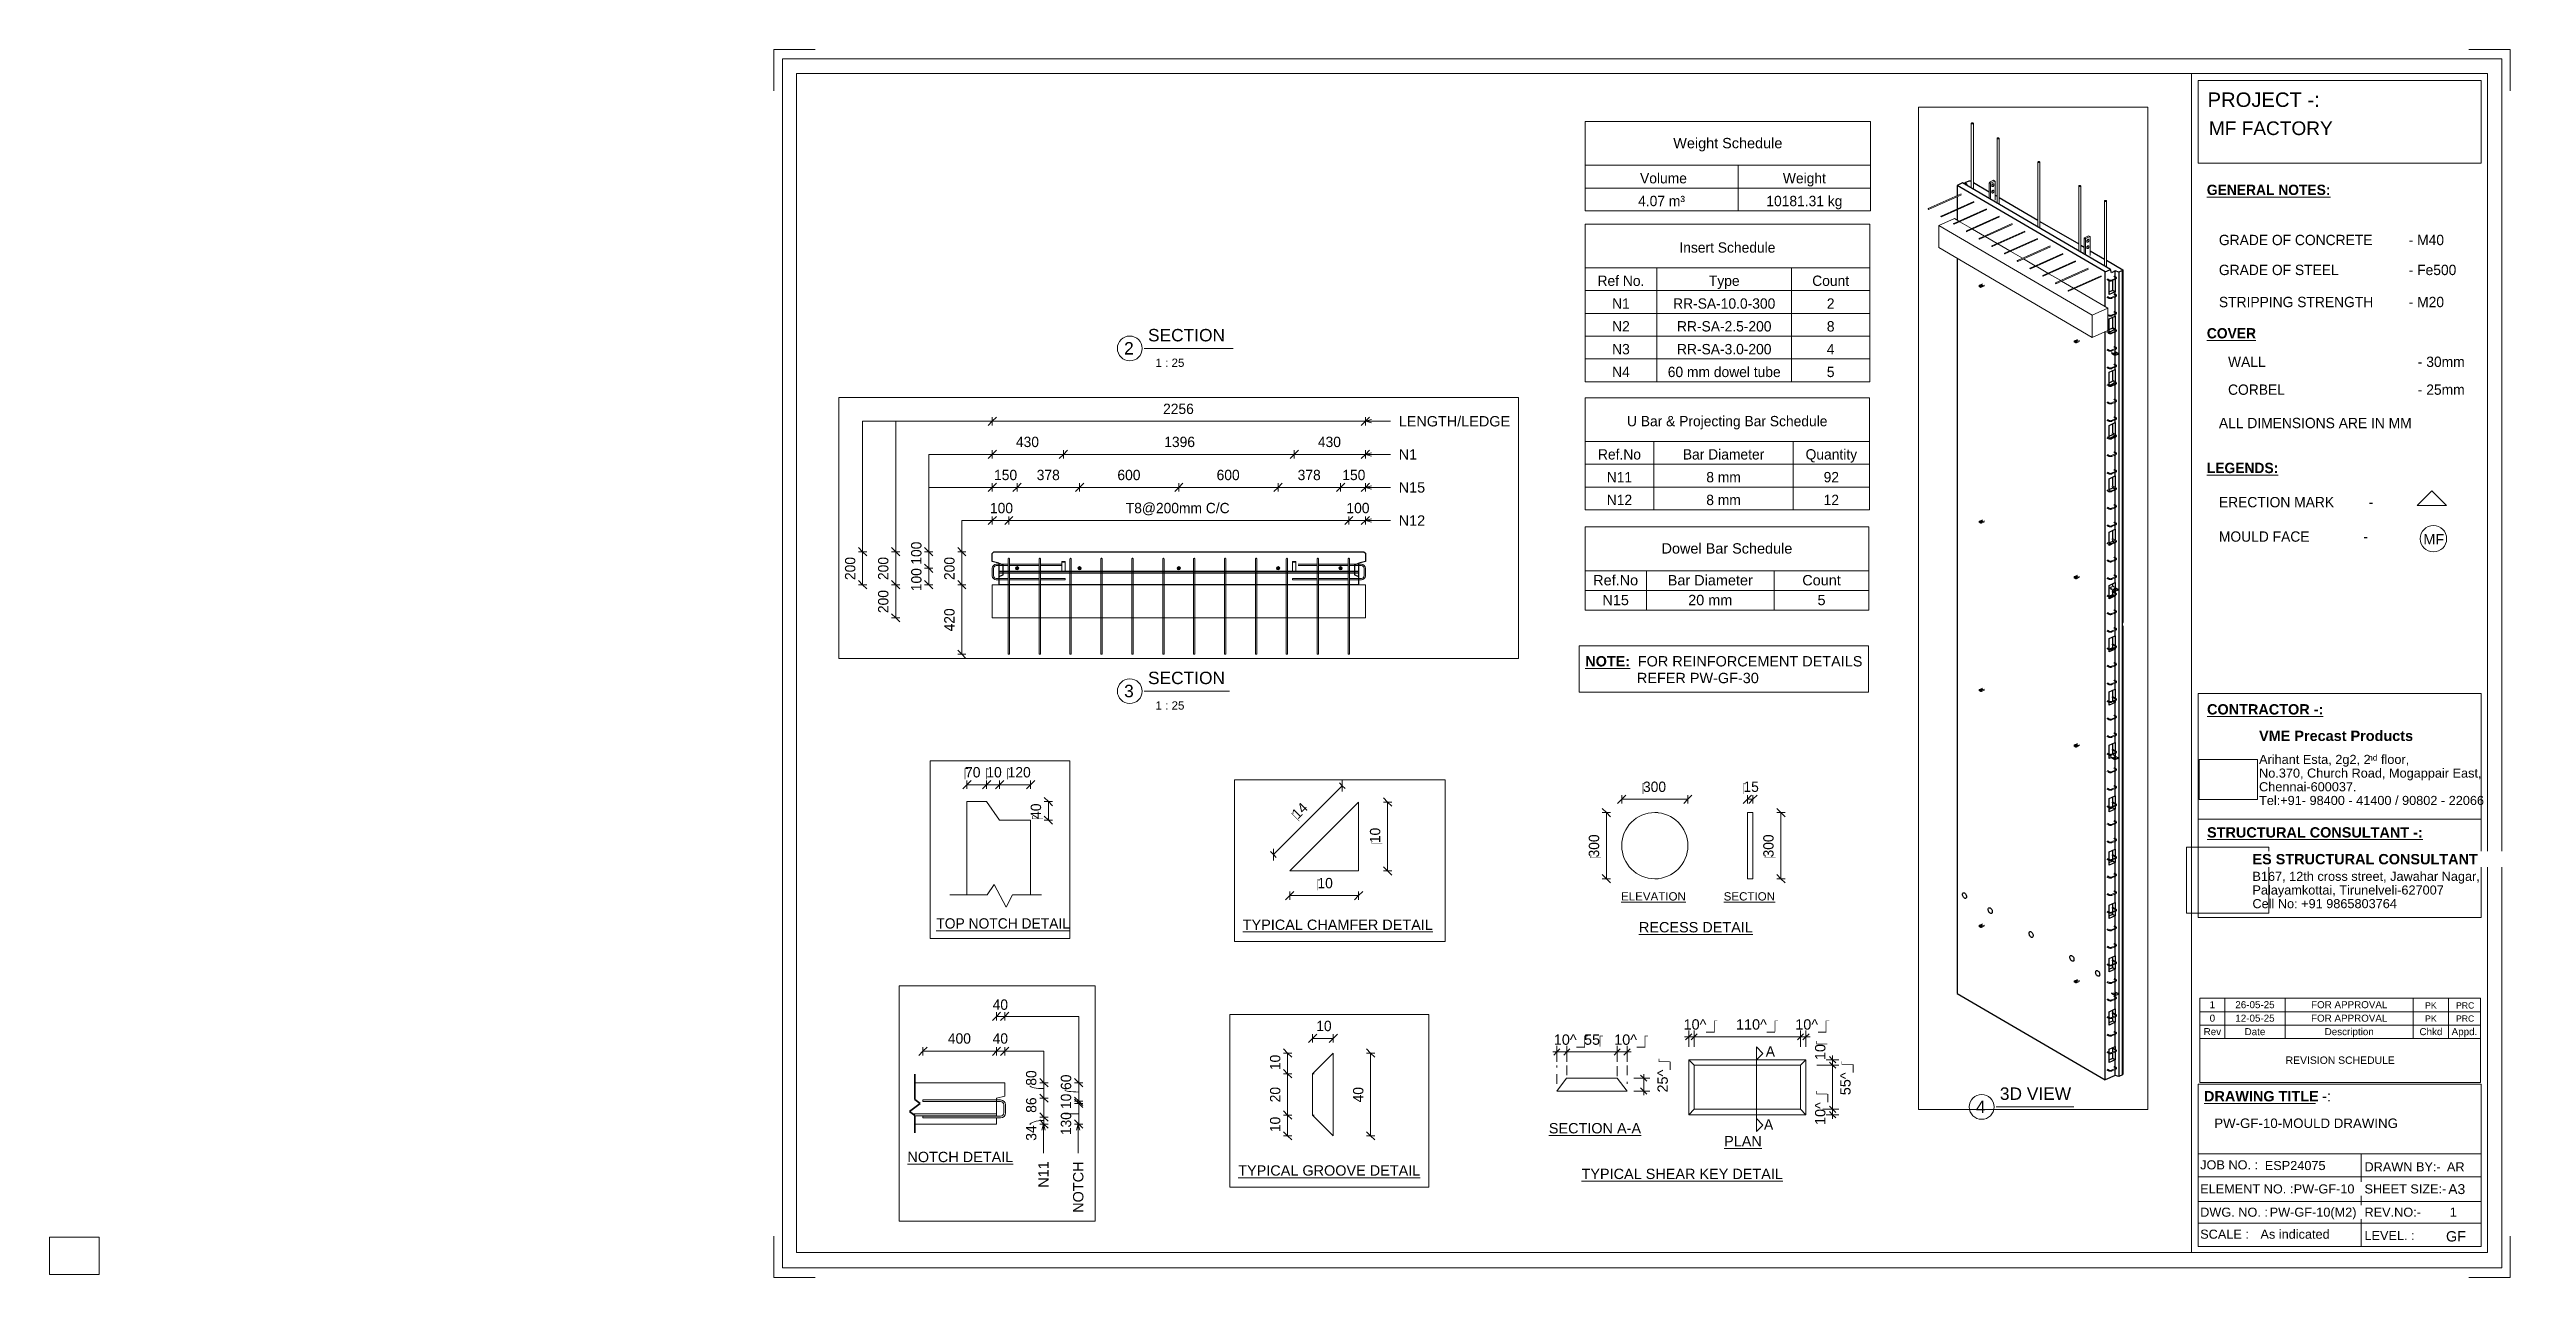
# Paper-space layout 'Layout1' of a CAD drawing. Header units: millimetres. Extents: x 0 to 599, y -1 to 296.
# The model-space entities are those that its viewports show. They can reach past a viewport. Long polylines and large blocks are cut down to what shows.
import ezdxf

# ---------------------------------------------------------------- set-up
doc = ezdxf.new("R2010")
doc.units = ezdxf.units.MM
doc.linetypes.add('Dash', pattern=[6.36, 3.18, -3.18])
doc.linetypes.add('Overhead', pattern=[3.97, 2.38, -1.59])
for name, color, linetype, lineweight in [('A-ANNO-DIMS', 211, 'Continuous', 9), ('A-ANNO-DIMS-1', 211, 'Continuous', 9), ('A-ANNO-DIMS-2', 211, 'Continuous', 9), ('A-ANNO-DIMS-25', 211, 'Continuous', 9), ('A-ANNO-DIMS-3', 211, 'Continuous', 9), ('A-ANNO-DIMS-80', 211, 'Continuous', 9), ('A-DETL', 90, 'Continuous', 18), ('A-DETL-MBND', 5, 'Continuous', 18), ('A-DETL-THIN', 151, 'Continuous', 18), ('A-FLOR-OVHD', 1, 'Overhead', 18), ('A-GENM', 13, 'Continuous', 18), ('A-WALL', 113, 'Continuous', 25), ('A-WALL-HDLN', 110, 'Dash', 25), ('G-ANNO-SCHD', 231, 'Continuous', 9), ('G-ANNO-TEXT', 231, 'Continuous', 9), ('G-ANNO-TTLB', 6, 'Continuous', 9), ('G-ANNO-TTLB-MEDM', 33, 'Continuous', 9), ('G-ANNO-TTLB-THIN', 151, 'Continuous', 9), ('S-BEAM', 12, 'Continuous', 18), ('S-BEAM-HDLN', 1, 'Dash', 18), ('S-RBAR', 171, 'Continuous', 18)]:
    doc.layers.add(name, color=color, linetype=linetype, lineweight=lineweight)
doc.layers.add('G-ANNO-NPLT', color=191, linetype='Continuous')
doc.styles.add('Arial', font='arial.ttf', dxfattribs={"height": 62.5})
doc.styles.add('Arial_1', font='arial.ttf', dxfattribs={"height": 50})
doc.styles.add('Arial_10', font='arial.ttf', dxfattribs={"height": 3.3})
doc.styles.add('Arial_11', font='arial.ttf', dxfattribs={"height": 2.3})
doc.styles.add('Arial_12', font='arial.ttf', dxfattribs={"height": 1.8})
doc.styles.add('Arial_13', font='arial.ttf', dxfattribs={"height": 1.7})
doc.styles.add('Arial_14', font='arial.ttf', dxfattribs={"height": 1.5})
doc.styles.add('Arial_15', font='arial.ttf', dxfattribs={"height": 2})
doc.styles.add('Arial_16', font='arial.ttf', dxfattribs={"height": 3})
doc.styles.add('Arial_2', font='arial.ttf', dxfattribs={"height": 7.5})
doc.styles.add('Arial_3', font='arial.ttf', dxfattribs={"height": 5})
doc.styles.add('Arial_4', font='arial.ttf', dxfattribs={"height": 3.5})
doc.styles.add('Arial_5', font='arial.ttf', dxfattribs={"height": 2.2})
doc.styles.add('Arial_6', font='arial.ttf', dxfattribs={"height": 2.4})
doc.styles.add('Arial_7', font='arial.ttf', dxfattribs={"height": 2.5})
doc.styles.add('Arial_8', font='arial.ttf', dxfattribs={"height": 1.42976})
doc.styles.add('Arial_9', font='arial.ttf', dxfattribs={"height": 2.25})
doc.styles.add('Arial_B', font='arialbd.ttf', dxfattribs={"height": 2.5})
doc.styles.add('Nirmala UI Semilight', font='NirmalaS.ttf', dxfattribs={"height": 62.5})
doc.styles.add('Nirmala UI Semilight_1', font='NirmalaS.ttf', dxfattribs={"height": 50})
doc.styles.add('Nirmala UI Semilight_2', font='NirmalaS.ttf', dxfattribs={"height": 7.5})
doc.styles.add('Nirmala UI Semilight_3', font='NirmalaS.ttf', dxfattribs={"height": 200})
doc.styles.add('Nirmala UI Semilight_4', font='NirmalaS.ttf', dxfattribs={"height": 200})
doc.styles.add('Nirmala UI Semilight_5', font='NirmalaS.ttf', dxfattribs={"height": 5})
doc.styles.add('Nirmala UI Semilight_6', font='NirmalaS.ttf', dxfattribs={"height": 2.5})
doc.styles.add('Nirmala UI Semilight_7', font='NirmalaS.ttf', dxfattribs={"height": 2.5})
doc.styles.add('Nirmala UI Semilight_B', font='', dxfattribs={"height": 2.5})
doc.styles.get('Nirmala UI Semilight_B').set_extended_font_data('Nirmala UI Semilight', bold=True)
doc.dimstyles.new('Arrow_Filled_-_2_5_NI_UI', dxfattribs={"dimscale": 304.8, "dimtxt": 65.460247, "dimasz": 0.164042, "dimexe": 0.082021, "dimexo": 0.0625, "dimgap": 0.082021, "dimtad": 1, "dimdec": 0, "dimzin": 0, "dimdsep": 46, "dimtxsty": 'Nirmala UI Semilight', "dimblk1": 'OBLIQUE', "dimblk2": 'OBLIQUE', "dimsah": 1, "dimcen": 0.09, "dimazin": 0, "dimtfac": 1, "dimtdec": 4, "dimtix": 1, "dimtmove": 0, "dimatfit": 3, "dimfxl": 0.082021, "dimfxlon": 1, "dimtvp": 1, "dimtolj": 1, "dimtzin": 0, "dimarcsym": 2})
doc.dimstyles.new('Arrow_Filled_-_2_5_NI_UI_1', dxfattribs={"dimscale": 304.8, "dimtxt": 65.460247, "dimasz": 0.164042, "dimexe": 0.082021, "dimexo": 0.0625, "dimgap": 0.082021, "dimtad": 1, "dimdec": 0, "dimzin": 0, "dimdsep": 46, "dimtxsty": 'Nirmala UI Semilight', "dimblk1": 'OBLIQUE', "dimblk2": 'OBLIQUE', "dimsah": 1, "dimcen": 0.09, "dimazin": 0, "dimtfac": 1, "dimtdec": 4, "dimtix": 1, "dimtmove": 2, "dimatfit": 3, "dimfxl": 0.082021, "dimfxlon": 1, "dimtvp": 1, "dimtolj": 1, "dimtzin": 0, "dimarcsym": 2})
doc.dimstyles.new('Arrow_Filled_-_2_5_NI_UI_2', dxfattribs={"dimscale": 304.8, "dimtxt": 7.85523, "dimasz": 0.019685, "dimexe": 0.009843, "dimexo": 0.0625, "dimgap": 0.009843, "dimtad": 1, "dimdec": 0, "dimzin": 0, "dimdsep": 46, "dimtxsty": 'Nirmala UI Semilight_2', "dimblk1": 'OBLIQUE', "dimblk2": 'OBLIQUE', "dimsah": 1, "dimcen": 0.09, "dimazin": 0, "dimtfac": 1, "dimtdec": 4, "dimtix": 1, "dimtmove": 0, "dimatfit": 3, "dimfxl": 0.009843, "dimfxlon": 1, "dimtvp": 1, "dimtolj": 1, "dimtzin": 0, "dimarcsym": 2})
doc.dimstyles.new('Arrow_Filled_-_2_5_NI_UI_3', dxfattribs={"dimscale": 304.8, "dimtxt": 209.472789, "dimasz": 0.524934, "dimexe": 0.262467, "dimexo": 0.0625, "dimgap": 0.262467, "dimtad": 1, "dimdec": 0, "dimzin": 0, "dimdsep": 46, "dimtxsty": 'Nirmala UI Semilight_3', "dimblk1": 'OBLIQUE', "dimblk2": 'OBLIQUE', "dimsah": 1, "dimcen": 0.09, "dimazin": 0, "dimtfac": 1, "dimtdec": 4, "dimtix": 1, "dimtmove": 2, "dimatfit": 3, "dimfxl": 0.262467, "dimfxlon": 1, "dimtvp": 1, "dimtolj": 1, "dimtzin": 0, "dimarcsym": 2})
doc.dimstyles.new('Arrow_Filled_-_2_5_NI_UI_4', dxfattribs={"dimscale": 304.8, "dimtxt": 209.472789, "dimasz": 0.524934, "dimexe": 0.262467, "dimexo": 0.0625, "dimgap": 0.262467, "dimtad": 1, "dimdec": 0, "dimzin": 0, "dimdsep": 46, "dimtxsty": 'Nirmala UI Semilight_3', "dimblk1": 'OBLIQUE', "dimblk2": 'OBLIQUE', "dimsah": 1, "dimcen": 0.09, "dimazin": 0, "dimtfac": 1, "dimtdec": 4, "dimtix": 1, "dimtmove": 0, "dimatfit": 3, "dimfxl": 0.262467, "dimfxlon": 1, "dimtvp": 1, "dimtolj": 1, "dimtzin": 0, "dimarcsym": 2})
doc.dimstyles.new('Arrow_Filled_-_2_5_NI_UI_5', dxfattribs={"dimscale": 304.8, "dimtxt": 5.23682, "dimasz": 0.013123, "dimexe": 0.006562, "dimexo": 0.0625, "dimgap": 0.006562, "dimtad": 1, "dimdec": 0, "dimzin": 0, "dimdsep": 46, "dimtxsty": 'Nirmala UI Semilight_5', "dimblk1": 'OBLIQUE', "dimblk2": 'OBLIQUE', "dimsah": 1, "dimcen": 0.09, "dimazin": 0, "dimtfac": 1, "dimtdec": 4, "dimtix": 1, "dimtmove": 0, "dimatfit": 3, "dimfxl": 0.006562, "dimfxlon": 1, "dimtvp": 1, "dimtolj": 1, "dimtzin": 0, "dimarcsym": 2})
doc.dimstyles.new('Arrow_Filled_-_2_5_NI_UI_6', dxfattribs={"dimscale": 304.8, "dimtxt": 2.61841, "dimasz": 0.006562, "dimexe": 0.003281, "dimexo": 0.0625, "dimgap": 0.003281, "dimtad": 1, "dimdec": 0, "dimzin": 0, "dimdsep": 46, "dimtxsty": 'Nirmala UI Semilight_7', "dimblk1": 'OBLIQUE', "dimblk2": 'OBLIQUE', "dimsah": 1, "dimcen": 0.09, "dimazin": 0, "dimtfac": 1, "dimtdec": 4, "dimtix": 1, "dimtmove": 0, "dimatfit": 3, "dimfxl": 0.003281, "dimfxlon": 1, "dimtvp": 1, "dimtolj": 1, "dimtzin": 0, "dimarcsym": 2})
doc.dimstyles.new('Diagonal_-_2_5mm_Arial', dxfattribs={"dimscale": 304.8, "dimtxt": 2.550648, "dimasz": 0.004921, "dimexe": 0.004921, "dimexo": 0.0625, "dimgap": 0.003281, "dimtad": 1, "dimdec": 0, "dimzin": 0, "dimdsep": 46, "dimtxsty": 'Arial_7', "dimblk1": 'OBLIQUE', "dimblk2": 'OBLIQUE', "dimsah": 1, "dimcen": 0.09, "dimdle": 0.003281, "dimazin": 0, "dimtfac": 1, "dimtdec": 4, "dimtix": 1, "dimtmove": 2, "dimatfit": 3, "dimfxl": 0.007874, "dimfxlon": 1, "dimtvp": 1, "dimtolj": 1, "dimtzin": 0, "dimarcsym": 2})
doc.dimstyles.new('Diagonal_-_2_5mm_Arial_1', dxfattribs={"dimscale": 304.8, "dimtxt": 2.550648, "dimasz": 0.004921, "dimexe": 0.004921, "dimexo": 0.0625, "dimgap": 0.003281, "dimtad": 1, "dimdec": 0, "dimzin": 0, "dimdsep": 46, "dimtxsty": 'Arial_7', "dimblk1": 'OBLIQUE', "dimblk2": 'OBLIQUE', "dimsah": 1, "dimcen": 0.09, "dimdle": 0.003281, "dimazin": 0, "dimtfac": 1, "dimtdec": 4, "dimtix": 1, "dimtmove": 0, "dimatfit": 3, "dimfxl": 0.007874, "dimfxlon": 1, "dimtvp": 1, "dimtolj": 1, "dimtzin": 0, "dimarcsym": 2})
picture_1 = doc.add_image_def('image1.jpg', size_in_pixel=(996, 686))
picture_2 = doc.add_image_def('image2.jpg', size_in_pixel=(1600, 1280))

psp = doc.layouts.get("Layout1")

msp = doc.modelspace()

# ---------------------------------------------------------------- texts
at = {"layer": 'G-ANNO-TEXT', "color": 7, "attachment_point": 1}
for s, insert, char_height, width, style in [('40', (22988.65, 18537.99), 50, 91.3924, 'Nirmala UI Semilight_1'), ('400', (22772.08, 18374.44), 50, 136.2869, 'Nirmala UI Semilight_1'), ('40', (22988.65, 18374.44), 50, 91.3924, 'Nirmala UI Semilight_1'), ('\\LNOTCH DETAIL', (22576.29, 17801.33), 50, 622.1095, 'Arial_1'), ('LENGTH/LEDGE', (19278.18, 13933.64), 62.5, 815.717, 'Arial'), ('N1', (19278.18, 13733.64), 62.5, 134.2827, 'Arial'), ('N15', (19278.18, 13533.64), 62.5, 192.405, 'Arial'), ('N12', (19278.18, 13333.64), 62.5, 192.405, 'Arial'), ('\\LTYPICAL CHAMFER DETAIL', (23505.62, 3087.48), 7.5, 166.9113, 'Arial_2'), ('\\LTYPICAL GROOVE DETAIL', (26636.96, 3090.66), 5, 106.7848, 'Arial_3'), ('\\LTOP NOTCH DETAIL', (24042.53, 1307.17), 200, 2975.864, 'Nirmala UI Semilight_4')]:
    msp.add_mtext(s, dxfattribs=dict(at, insert=insert, char_height=char_height, width=width, style=style))
at = {"layer": 'G-ANNO-TEXT', "color": 7, "char_height": 50, "attachment_point": 1, "rotation": 90}
for s, insert, width, style in [('80', (23150.22, 18120.9), 89.789, 'Nirmala UI Semilight_1'), ('60', (23318.57, 18100.51), 89.789, 'Nirmala UI Semilight_1'), ('10', (23318.57, 18008.06), 76.962, 'Nirmala UI Semilight_1'), ('86', (23150.22, 17989.83), 89.789, 'Nirmala UI Semilight_1'), ('130', (23318.57, 17881.7), 121.8565, 'Nirmala UI Semilight_1'), ('34', (23150.22, 17854.64), 91.3924, 'Nirmala UI Semilight_1'), ('N11', (23209.46, 17627.57), 153.924, 'Arial_1'), ('NOTCH', (23377.8, 17505.97), 301.4345, 'Arial_1')]:
    msp.add_mtext(s, dxfattribs=dict(at, insert=insert, width=width, style=style))

# ---------------------------------------------------------------- blocks, each defined once
blk = doc.blocks.new('ES-Landscape-A3 - ES-Landscape-A3-502445-PW-GF-10-MOULD DRAWING')
at = {"layer": 'G-ANNO-TTLB'}
for p, q in [((175.24, 296.27), (185.24, 296.27)), ((175.24, 296.27), (175.24, 286.27)), ((595.24, 296.27), (585.24, 296.27)), ((595.24, 296.27), (595.24, 286.27)), ((519.77, 140.54), (588.2, 140.54)), ((519.77, 86.33), (519.77, 140.54)), ((588.2, 86.33), (588.2, 140.54)), ((519.77, 110.14), (588.2, 110.14)), ((519.77, 6.78), (519.77, 46.03)), ((588.2, 6.78), (588.2, 46.03)), ((559.23, 29.2), (559.23, 6.78)), ((175.24, -0.73), (175.24, 9.27)), ((595.24, -0.73), (595.24, 9.27)), ((175.24, -0.73), (185.24, -0.73)), ((595.24, -0.73), (585.24, -0.73))]:
    blk.add_line(p, q, dxfattribs=at)
at = {"layer": 'G-ANNO-TTLB-MEDM'}
for p, q in [((180.73, 290.44), (180.73, 5.31)), ((180.73, 290.44), (589.79, 290.44)), ((518.17, 290.44), (518.17, 5.31)), ((519.77, 268.77), (519.77, 288.77)), ((519.77, 288.77), (588.2, 288.77)), ((588.2, 288.77), (588.2, 268.77)), ((589.79, 290.44), (589.79, 5.31)), ((588.2, 268.77), (519.77, 268.77)), ((519.77, 86.33), (588.2, 86.33)), ((519.77, 6.78), (588.2, 6.78)), ((180.73, 5.31), (589.79, 5.31))]:
    blk.add_line(p, q, dxfattribs=at)
at = {"layer": 'G-ANNO-TTLB-THIN'}
for p, q in [((177.29, 294.03), (177.29, 1.56)), ((593.23, 294.03), (177.29, 294.03)), ((593.23, 1.56), (593.23, 294.03)), ((519.77, 46.03), (588.2, 46.03)), ((519.77, 29.2), (588.2, 29.2)), ((519.77, 23.64), (588.2, 23.64)), ((519.77, 17.68), (588.2, 17.68)), ((519.77, 12.43), (588.2, 12.43)), ((177.29, 1.56), (593.23, 1.56))]:
    blk.add_line(p, q, dxfattribs=at)
at = {"layer": 'G-ANNO-TTLB', "char_height": 2.2, "attachment_point": 1, "style": 'Arial_5'}
for s, insert, width in [('No.370, Church Road, Mogappair East,', (534.5, 122.37), 63.4135), ('Tel:+91- 98400 - 41400 / 90802 - 22066 ', (534.5, 115.75), 65.2574), ('Chennai-600037.', (534.5, 119.06), 27.6582), ('Cell No: +91 9865803764', (532.9, 90.79), 41.0464), ('Palayamkottai, Tirunelveli-627007', (532.9, 94.09), 54.4346), ('JOB NO. :', (520.26, 27.61), 16.5949), ('DRAWN BY:-', (560, 27.14), 21.7257), ('ELEMENT NO. :', (520.26, 21.79), 26.5359), ('SHEET SIZE:-', (560, 21.79), 23.2489), ('DWG. NO. :', (520.26, 16.16), 19.481), ('REV.NO:-', (560, 16.16), 16.0338), ('SCALE :', (520.26, 10.84), 13.8692), ('LEVEL. :', (560, 10.53), 14.3502)]:
    blk.add_mtext(s, dxfattribs=dict(at, insert=insert, width=width))
at = {"layer": 'G-ANNO-TTLB'}
image = blk.add_image(picture_1, insert=(520, 114.84), size_in_units=(14.11, 9.72), dxfattribs=at)
image.dxf.flags = 7
image = blk.add_image(picture_2, insert=(516.95, 87.39), size_in_units=(19.92, 15.93), dxfattribs=at)
image.dxf.flags = 7
at = {"layer": 'G-ANNO-TTLB', "attachment_point": 1, "bg_fill": 3, "box_fill_scale": 1.25, "bg_fill_color": 256, "bg_fill_true_color": 13158600, "bg_fill_transparency": 0}
for s, insert, char_height, width, style in [('PROJECT -:', (522.05, 285.89), 3.5, 33.3502, 'Arial_4'), ('\\LCONTRACTOR -:', (521.92, 137.94), 2.5, 33.9114, 'Arial_B'), ('\\LSTRUCTURAL CONSULTANT -:', (521.92, 108.18), 2.5, 62.8523, 'Arial_B'), ('\\LDRAWING TITLE', (521.19, 44.36), 2.5, 33.4304, 'Arial_B'), ('A3', (580.27, 21.84), 2.4, 4.9705, 'Arial_6')]:
    blk.add_mtext(s, dxfattribs=dict(at, insert=insert, char_height=char_height, width=width, style=style))
at = {"layer": 'G-ANNO-TTLB', "char_height": 2.5, "attachment_point": 1, "style": 'Arial_B', "bg_fill": 3, "box_fill_scale": 1.25, "bg_fill_color": 256, "bg_fill_true_color": 13158600, "bg_fill_transparency": 0}
for s, insert, width in [('VME Precast Products', (534.5, 131.53), 45.135), ('ES STRUCTURAL CONSULTANT', (532.9, 101.7), 65.6582), ('\\fArial|b1|i0|c0|p34|; ', (548.78, 44.36), 1.2025)]:
    blk.add_mtext(s, dxfattribs=dict(at, insert=insert, width=width))
at = {"layer": 'G-ANNO-TTLB', "attachment_point": 1}
for s, insert, char_height, width, style in [('Arihant Esta, 2g2, 2', (534.5, 125.68), 2.2, 31.9873, 'Arial_5'), ('nd', (560.89, 125.72), 1.43, 2.7257, 'Arial_8'), (' floor,', (563.14, 125.68), 2.2, 9.1392, 'Arial_5'), ('B167, 12th cross street, Jawahar Nagar,', (532.9, 97.4), 2.2, 65.1772, 'Arial_5')]:
    blk.add_mtext(s, dxfattribs=dict(at, insert=insert, char_height=char_height, width=width, style=style))
at = {"layer": 'G-ANNO-TTLB', "insert": (549.77, 44.36), "char_height": 2.5, "width": 2.6456, "attachment_point": 1, "style": 'Arial_7', "bg_fill": 3, "box_fill_scale": 1.25, "bg_fill_color": 256, "bg_fill_true_color": 13158600, "bg_fill_transparency": 0}
blk.add_mtext('-:', dxfattribs=at)
blk = doc.blocks.new('Viewport - M_View Title-1040-PW-GF-10-MOULD DRAWING')
at = {"layer": 'G-ANNO-TTLB'}
for start, end in [(360, 180), (180, 0)]:
    blk.add_arc((-3.5, 0), 3, start, end, dxfattribs=at)
blk = doc.blocks.new('DIMBLOCK46-PW-GF-10-MOULD DRAWING')
at = {"layer": 'A-ANNO-DIMS-1'}
for p, q in [((431.34, 50.61), (427.53, 50.61)), ((431.34, 51.93), (429.77, 51.93)), ((431.34, 52.93), (431.34, 50.61)), ((431.34, 51.93), (432.84, 51.93)), ((431.34, 50.61), (432.84, 50.61))]:
    blk.add_line(p, q, dxfattribs=at)
at = {"layer": 'A-ANNO-DIMS-1', "lineweight": 35}
for p, q in [((431.34, 51.93), (430.59, 52.68)), ((431.34, 50.61), (430.59, 51.36)), ((431.34, 51.93), (432.09, 51.18)), ((431.34, 50.61), (432.09, 49.86))]:
    blk.add_line(p, q, dxfattribs=at)
at = {"layer": 'A-ANNO-DIMS-1', "color": 0, "insert": (427.09, 51.85), "char_height": 2.5, "width": 4.6147, "attachment_point": 1, "rotation": 90, "line_spacing_factor": 0.941778, "style": 'Arial_7'}
blk.add_mtext('10\\fArial|b0|i0|c254|p34|;\u202a', dxfattribs=at)
blk = doc.blocks.new('_Oblique')
at = {"color": 0, "linetype": 'ByBlock', "lineweight": -2}
blk.add_line((-0.5, -0.5), (0.5, 0.5), dxfattribs=at)
blk = doc.blocks.new('DIMBLOCK47-PW-GF-10-MOULD DRAWING')
at = {"layer": 'A-ANNO-DIMS-1'}
for p, q in [((431.34, 50.61), (427.53, 50.61)), ((431.34, 50.61), (431.34, 39.94)), ((431.34, 50.61), (432.84, 50.61)), ((431.34, 39.94), (428.94, 39.94)), ((431.34, 39.94), (432.84, 39.94))]:
    blk.add_line(p, q, dxfattribs=at)
at = {"layer": 'A-ANNO-DIMS-1', "lineweight": 35}
for p, q in [((431.34, 50.61), (430.59, 51.36)), ((431.34, 50.61), (432.09, 49.86)), ((431.34, 39.94), (430.59, 40.69)), ((431.34, 39.94), (432.09, 39.19))]:
    blk.add_line(p, q, dxfattribs=at)
at = {"layer": 'A-ANNO-DIMS-1', "color": 0, "insert": (433.18, 43.35), "char_height": 2.5, "width": 4.6147, "attachment_point": 1, "rotation": 90, "line_spacing_factor": 0.941778, "style": 'Arial_7'}
blk.add_mtext('55^_\\fArial|b0|i0|c254|p34|;\u202a', dxfattribs=at)
blk = doc.blocks.new('DIMBLOCK48-PW-GF-10-MOULD DRAWING')
at = {"layer": 'A-ANNO-DIMS-1'}
for p, q in [((431.34, 39.94), (428.94, 39.94)), ((431.34, 38.63), (429.77, 38.63)), ((431.34, 39.94), (431.34, 37.63)), ((431.34, 39.94), (432.84, 39.94)), ((431.34, 38.63), (432.84, 38.63))]:
    blk.add_line(p, q, dxfattribs=at)
at = {"layer": 'A-ANNO-DIMS-1', "lineweight": 35}
for p, q in [((431.34, 39.94), (430.59, 40.69)), ((431.34, 38.63), (430.59, 39.38)), ((431.34, 39.94), (432.09, 39.19)), ((431.34, 38.63), (432.09, 37.88))]:
    blk.add_line(p, q, dxfattribs=at)
at = {"layer": 'A-ANNO-DIMS-1', "color": 0, "insert": (427.09, 36.15), "char_height": 2.5, "width": 4.6147, "attachment_point": 1, "rotation": 90, "line_spacing_factor": 0.941778, "style": 'Arial_7'}
blk.add_mtext('10^_\\fArial|b0|i0|c254|p34|;\u202a', dxfattribs=at)
blk = doc.blocks.new('DIMBLOCK49-PW-GF-10-MOULD DRAWING')
at = {"layer": 'A-ANNO-DIMS-1'}
for p, q in [((395.54, 57.47), (397.86, 57.47)), ((396.54, 57.47), (396.54, 58.97)), ((396.54, 57.47), (396.54, 55.07)), ((397.86, 57.47), (397.86, 58.97)), ((397.86, 57.47), (397.86, 55.07))]:
    blk.add_line(p, q, dxfattribs=at)
at = {"layer": 'A-ANNO-DIMS-1', "lineweight": 35}
for p, q in [((396.54, 57.47), (395.79, 56.72)), ((396.54, 57.47), (397.29, 58.22)), ((397.86, 57.47), (397.11, 56.72)), ((397.86, 57.47), (398.61, 58.22))]:
    blk.add_line(p, q, dxfattribs=at)
at = {"layer": 'A-ANNO-DIMS-1', "color": 0, "insert": (395.28, 61.72), "char_height": 2.5, "width": 4.6147, "attachment_point": 1, "line_spacing_factor": 0.941778, "style": 'Arial_7'}
blk.add_mtext('10^_\\fArial|b0|i0|c254|p34|;\u202a', dxfattribs=at)
blk = doc.blocks.new('DIMBLOCK50-PW-GF-10-MOULD DRAWING')
at = {"layer": 'A-ANNO-DIMS-1', "lineweight": 35}
for p, q in [((397.86, 57.47), (397.11, 56.72)), ((397.86, 57.47), (398.61, 58.22)), ((423.57, 57.47), (422.82, 56.72)), ((423.57, 57.47), (424.32, 58.22))]:
    blk.add_line(p, q, dxfattribs=at)
at = {"layer": 'A-ANNO-DIMS-1'}
for p, q in [((397.86, 57.47), (397.86, 58.97)), ((397.86, 57.47), (423.57, 57.47)), ((397.86, 57.47), (397.86, 55.07)), ((423.57, 57.47), (423.57, 58.97)), ((423.57, 57.47), (423.57, 55.07))]:
    blk.add_line(p, q, dxfattribs=at)
at = {"layer": 'A-ANNO-DIMS-1', "color": 0, "insert": (407.97, 61.72), "char_height": 2.5, "width": 6.5924, "attachment_point": 1, "line_spacing_factor": 0.941778, "style": 'Arial_7'}
blk.add_mtext('110^_\\fArial|b0|i0|c254|p34|;\u202a', dxfattribs=at)
blk = doc.blocks.new('DIMBLOCK51-PW-GF-10-MOULD DRAWING')
at = {"layer": 'A-ANNO-DIMS-1', "lineweight": 35}
for p, q in [((423.57, 57.47), (422.82, 56.72)), ((423.57, 57.47), (424.32, 58.22)), ((424.88, 57.47), (424.13, 56.72)), ((424.88, 57.47), (425.63, 58.22))]:
    blk.add_line(p, q, dxfattribs=at)
at = {"layer": 'A-ANNO-DIMS-1'}
for p, q in [((423.57, 57.47), (423.57, 58.97)), ((423.57, 57.47), (425.88, 57.47)), ((423.57, 57.47), (423.57, 55.07)), ((424.88, 57.47), (424.88, 58.97)), ((424.88, 57.47), (424.88, 55.07))]:
    blk.add_line(p, q, dxfattribs=at)
at = {"layer": 'A-ANNO-DIMS-1', "color": 0, "insert": (422.3, 61.72), "char_height": 2.5, "width": 4.6147, "attachment_point": 1, "line_spacing_factor": 0.941778, "style": 'Arial_7'}
blk.add_mtext('10^_\\fArial|b0|i0|c254|p34|;\u202a', dxfattribs=at)
blk = doc.blocks.new('DIMBLOCK52-PW-GF-10-MOULD DRAWING')
at = {"layer": 'A-ANNO-DIMS-1', "lineweight": 35}
for p, q in [((385.64, 47.47), (384.89, 48.22)), ((385.64, 44.37), (384.89, 45.12)), ((385.64, 47.47), (386.39, 46.72)), ((385.64, 44.37), (386.39, 43.62))]:
    blk.add_line(p, q, dxfattribs=at)
at = {"layer": 'A-ANNO-DIMS-1'}
for p, q in [((385.64, 48.47), (385.64, 43.37)), ((385.64, 47.47), (383.24, 47.47)), ((385.64, 44.37), (383.24, 44.37)), ((385.64, 47.47), (387.14, 47.47)), ((385.64, 44.37), (387.14, 44.37))]:
    blk.add_line(p, q, dxfattribs=at)
at = {"layer": 'A-ANNO-DIMS-1', "color": 0, "insert": (388.97, 44), "char_height": 2.5, "width": 4.6147, "attachment_point": 1, "rotation": 90, "line_spacing_factor": 0.941778, "style": 'Arial_7'}
blk.add_mtext('25^_\\fArial|b0|i0|c254|p34|;\u202a', dxfattribs=at)
blk = doc.blocks.new('DIMBLOCK53-PW-GF-10-MOULD DRAWING')
at = {"layer": 'A-ANNO-DIMS-1'}
for p, q in [((364.62, 53.81), (364.62, 55.31)), ((367.03, 53.81), (367.03, 55.31)), ((363.62, 53.81), (367.03, 53.81)), ((364.62, 53.81), (364.62, 51.41)), ((367.03, 53.81), (367.03, 51.41))]:
    blk.add_line(p, q, dxfattribs=at)
at = {"layer": 'A-ANNO-DIMS-1', "lineweight": 35}
for p, q in [((364.62, 53.81), (365.37, 54.56)), ((367.03, 53.81), (367.78, 54.56)), ((364.62, 53.81), (363.87, 53.06)), ((367.03, 53.81), (366.28, 53.06))]:
    blk.add_line(p, q, dxfattribs=at)
at = {"layer": 'A-ANNO-DIMS-1', "color": 0, "insert": (363.9, 58.05), "char_height": 2.5, "width": 4.6147, "attachment_point": 1, "line_spacing_factor": 0.941778, "style": 'Arial_7'}
blk.add_mtext('10^_\\fArial|b0|i0|c254|p34|;\u202a', dxfattribs=at)
blk = doc.blocks.new('DIMBLOCK54-PW-GF-10-MOULD DRAWING')
at = {"layer": 'A-ANNO-DIMS-1'}
for p, q in [((367.03, 53.81), (367.03, 55.31)), ((379.22, 53.81), (379.22, 55.31)), ((367.03, 53.81), (379.22, 53.81)), ((367.03, 53.81), (367.03, 51.41)), ((379.22, 53.81), (379.22, 51.41))]:
    blk.add_line(p, q, dxfattribs=at)
at = {"layer": 'A-ANNO-DIMS-1', "lineweight": 35}
for p, q in [((367.03, 53.81), (367.78, 54.56)), ((379.22, 53.81), (379.97, 54.56)), ((367.03, 53.81), (366.28, 53.06)), ((379.22, 53.81), (378.47, 53.06))]:
    blk.add_line(p, q, dxfattribs=at)
at = {"layer": 'A-ANNO-DIMS-1', "color": 0, "insert": (371.2, 58.05), "char_height": 2.5, "width": 4.6147, "attachment_point": 1, "line_spacing_factor": 0.941778, "style": 'Arial_7'}
blk.add_mtext('55\\fArial|b0|i0|c254|p34|;\u202a', dxfattribs=at)
blk = doc.blocks.new('DIMBLOCK55-PW-GF-10-MOULD DRAWING')
at = {"layer": 'A-ANNO-DIMS-1'}
for p, q in [((379.22, 53.81), (379.22, 55.31)), ((381.62, 53.81), (381.62, 55.31)), ((379.22, 53.81), (382.62, 53.81)), ((379.22, 53.81), (379.22, 51.41)), ((381.62, 53.81), (381.62, 51.41))]:
    blk.add_line(p, q, dxfattribs=at)
at = {"layer": 'A-ANNO-DIMS-1', "lineweight": 35}
for p, q in [((379.22, 53.81), (379.97, 54.56)), ((381.62, 53.81), (382.37, 54.56)), ((379.22, 53.81), (378.47, 53.06)), ((381.62, 53.81), (380.87, 53.06))]:
    blk.add_line(p, q, dxfattribs=at)
at = {"layer": 'A-ANNO-DIMS-1', "color": 0, "insert": (378.5, 58.05), "char_height": 2.5, "width": 4.6147, "attachment_point": 1, "line_spacing_factor": 0.941778, "style": 'Arial_7'}
blk.add_mtext('10^_\\fArial|b0|i0|c254|p34|;\u202a', dxfattribs=at)
blk = doc.blocks.new('DIMBLOCK56-PW-GF-10-MOULD DRAWING')
at = {"layer": 'A-ANNO-DIMS-1'}
for p, q in [((376.62, 111.72), (375.62, 112.72)), ((376.62, 111.72), (375.62, 111.72)), ((376.62, 95.72), (376.62, 111.72)), ((376.62, 111.72), (377.62, 110.72)), ((376.62, 111.72), (377.62, 111.72)), ((376.62, 95.72), (375.62, 96.72)), ((376.62, 95.72), (375.62, 95.72)), ((376.62, 95.72), (377.62, 94.72)), ((376.62, 95.72), (377.62, 95.72))]:
    blk.add_line(p, q, dxfattribs=at)
at = {"layer": 'A-ANNO-DIMS-1', "color": 0, "insert": (372.36, 100.86), "char_height": 2.5, "width": 6.8555, "attachment_point": 1, "rotation": 90, "line_spacing_factor": 1.142579, "style": 'Nirmala UI Semilight_7'}
blk.add_mtext('\u202a300', dxfattribs=at)
blk = doc.blocks.new('DIMBLOCK57-PW-GF-10-MOULD DRAWING')
at = {"layer": 'A-ANNO-DIMS-1'}
for p, q in [((380.32, 114.95), (379.32, 113.95)), ((380.32, 114.95), (381.32, 115.95)), ((380.32, 114.95), (380.32, 115.95)), ((380.32, 114.95), (396.32, 114.95)), ((380.32, 114.95), (380.32, 113.95)), ((396.32, 114.95), (395.32, 113.95)), ((396.32, 114.95), (397.32, 115.95)), ((396.32, 114.95), (396.32, 115.95)), ((396.32, 114.95), (396.32, 113.95))]:
    blk.add_line(p, q, dxfattribs=at)
at = {"layer": 'A-ANNO-DIMS-1', "color": 0, "insert": (385.47, 119.21), "char_height": 2.5, "width": 6.8555, "attachment_point": 1, "line_spacing_factor": 1.142579, "style": 'Nirmala UI Semilight_7'}
blk.add_mtext('\u202a300', dxfattribs=at)
blk = doc.blocks.new('DIMBLOCK58-PW-GF-10-MOULD DRAWING')
at = {"layer": 'A-ANNO-DIMS-1'}
for p, q in [((410.71, 114.95), (409.71, 113.95)), ((410.71, 114.95), (411.71, 115.95)), ((410.71, 114.95), (410.71, 115.95)), ((410.71, 114.95), (412.08, 114.95)), ((410.71, 114.95), (410.71, 113.95)), ((412.08, 114.95), (411.08, 113.95)), ((412.08, 114.95), (413.08, 115.95)), ((412.08, 114.95), (412.08, 115.95)), ((412.08, 114.95), (412.08, 113.95))]:
    blk.add_line(p, q, dxfattribs=at)
at = {"layer": 'A-ANNO-DIMS-1', "color": 0, "insert": (409.77, 119.21), "char_height": 2.5, "width": 3.8848, "attachment_point": 1, "line_spacing_factor": 1.142579, "style": 'Nirmala UI Semilight_7'}
blk.add_mtext('\u202a15', dxfattribs=at)
blk = doc.blocks.new('DIMBLOCK59-PW-GF-10-MOULD DRAWING')
at = {"layer": 'A-ANNO-DIMS-1'}
for p, q in [((418.83, 111.72), (417.83, 112.72)), ((418.83, 111.72), (417.83, 111.72)), ((418.83, 111.72), (418.83, 95.72)), ((418.83, 111.72), (419.83, 110.72)), ((418.83, 111.72), (419.83, 111.72)), ((418.83, 95.72), (417.83, 96.72)), ((418.83, 95.72), (417.83, 95.72)), ((418.83, 95.72), (419.83, 94.72)), ((418.83, 95.72), (419.83, 95.72))]:
    blk.add_line(p, q, dxfattribs=at)
at = {"layer": 'A-ANNO-DIMS-1', "color": 0, "insert": (414.56, 100.86), "char_height": 2.5, "width": 6.8555, "attachment_point": 1, "rotation": 90, "line_spacing_factor": 1.142579, "style": 'Nirmala UI Semilight_7'}
blk.add_mtext('\u202a300', dxfattribs=at)
blk = doc.blocks.new('RR spread anchor face based - RR-SA-10_0-300-1726847-Elevation Top Copy 1')
at = {"layer": 'A-GENM'}
for p, q in [((14154.57, 13051.3), (14154.57, 13053.8)), ((14154.57, 13053.8), (14174.57, 13053.8)), ((14154.57, 12996.3), (14154.57, 13051.3)), ((14154.57, 13051.3), (14174.57, 13051.3)), ((14174.57, 13053.8), (14174.57, 13051.3)), ((14174.57, 13051.3), (14174.57, 12996.3)), ((14154.57, 12993.8), (14154.57, 12996.3)), ((14154.57, 12996.3), (14174.57, 12996.3)), ((14174.57, 12993.8), (14154.57, 12993.8)), ((14174.57, 12996.3), (14174.57, 12993.8))]:
    blk.add_line(p, q, dxfattribs=at)
blk = doc.blocks.new('M_Rectangular Corbel - M_Rectangular Corbel-2189266-Elevation Top Copy 1')
at = {"layer": 'S-BEAM'}
for p, q in [((12338.57, 12713.8), (12338.57, 12913.8)), ((12378.57, 12913.8), (12338.57, 12913.8)), ((14594.57, 12913.8), (14554.57, 12913.8)), ((14594.57, 12913.8), (14594.57, 12713.8)), ((12338.57, 12713.8), (12434.57, 12713.8)), ((12442.57, 12713.8), (12621.47, 12713.8)), ((12629.47, 12713.8), (12808.38, 12713.8)), ((12816.38, 12713.8), (12995.29, 12713.8)), ((13003.29, 12713.8), (13182.2, 12713.8)), ((13190.2, 12713.8), (13369.11, 12713.8)), ((13377.11, 12713.8), (13556.02, 12713.8)), ((13564.02, 12713.8), (13742.93, 12713.8)), ((13750.93, 12713.8), (13929.84, 12713.8)), ((13937.84, 12713.8), (14116.75, 12713.8)), ((14124.75, 12713.8), (14303.66, 12713.8)), ((14311.66, 12713.8), (14490.57, 12713.8)), ((14498.57, 12713.8), (14594.57, 12713.8))]:
    blk.add_line(p, q, dxfattribs=at)
at = {"layer": 'S-BEAM-HDLN'}
for p, q in [((12434.62, 12713.8), (12442.52, 12713.8)), ((12621.52, 12713.8), (12629.42, 12713.8)), ((12808.43, 12713.8), (12816.33, 12713.8)), ((12995.34, 12713.8), (13003.24, 12713.8)), ((13182.25, 12713.8), (13190.15, 12713.8)), ((13369.16, 12713.8), (13377.06, 12713.8)), ((13556.07, 12713.8), (13563.97, 12713.8)), ((13742.98, 12713.8), (13750.88, 12713.8)), ((13929.89, 12713.8), (13937.79, 12713.8)), ((14116.8, 12713.8), (14124.7, 12713.8)), ((14303.71, 12713.8), (14311.61, 12713.8)), ((14490.62, 12713.8), (14498.52, 12713.8))]:
    blk.add_line(p, q, dxfattribs=at)
blk = doc.blocks.new('M_Rectangular Corbel - M_Rectangular Corbel-2189266-3D Ortho')
at = {"layer": 'S-BEAM'}
for p, q in [((17693.09, 5815.67), (17843.61, 5882.99)), ((17888.12, 5856.99), (17843.61, 5882.99)), ((18011.2, 5785.08), (17896.51, 5852.09)), ((17693.09, 5600.8), (17693.09, 5815.67)), ((17693.09, 5815.67), (19178.64, 4947.82)), ((18134.28, 5713.18), (18019.59, 5780.18)), ((18257.35, 5641.28), (18142.66, 5708.28)), ((18380.43, 5569.38), (18265.74, 5636.38)), ((19178.64, 4732.95), (17693.09, 5600.8)), ((18503.51, 5497.48), (18388.82, 5564.48)), ((18626.59, 5425.58), (18511.9, 5492.58)), ((18749.66, 5353.68), (18634.97, 5420.68)), ((18872.74, 5281.77), (18758.05, 5348.78)), ((18995.82, 5209.87), (18881.13, 5276.87)), ((19329.16, 5015.14), (19004.2, 5204.97)), ((19329.16, 5015.14), (19178.64, 4947.82)), ((19329.16, 4800.26), (19329.16, 5015.14)), ((19178.64, 4947.82), (19178.64, 4732.95)), ((19178.64, 4732.95), (19329.16, 4800.26))]:
    blk.add_line(p, q, dxfattribs=at)
blk = doc.blocks.new('Rebar Bar - Part 3166313199-431004-3D Ortho')
at = {"layer": 'S-RBAR'}
for p, q in [((19340.86, 5288.48), (19324.7, 5297.92)), ((19320.66, 5291.01), (19336.83, 5281.57))]:
    blk.add_line(p, q, dxfattribs=at)
blk = doc.blocks.new('Rebar Bar - Part 2227165887-431004-3D Ortho')
at = {"layer": 'S-RBAR'}
for points in [[(19336.83, 5281.57, 0), (19337.48, 5281.2, 0), (19338.16, 5280.85, 0), (19338.86, 5280.51, 0), (19339.57, 5280.2, 0), (19340.31, 5279.9, 0), (19341.06, 5279.62, 0), (19341.82, 5279.36, 0), (19342.6, 5279.11, 0), (19343.39, 5278.89, 0), (19344.2, 5278.67, 0), (19345.02, 5278.48, 0), (19345.84, 5278.31, 0), (19346.68, 5278.15, 0), (19347.53, 5278.01, 0), (19348.39, 5277.89, 0), (19349.25, 5277.78, 0), (19350.12, 5277.7, 0), (19350.99, 5277.63, 0), (19351.87, 5277.58, 0), (19352.75, 5277.55, 0), (19353.63, 5277.53, 0), (19354.51, 5277.54, 0), (19355.39, 5277.56, 0), (19356.27, 5277.6, 0), (19357.15, 5277.65, 0), (19358.02, 5277.73, 0), (19358.89, 5277.82, 0), (19359.75, 5277.93, 0), (19360.6, 5278.06, 0), (19361.45, 5278.21, 0), (19362.28, 5278.38, 0), (19363.11, 5278.56, 0), (19363.92, 5278.76, 0), (19364.72, 5278.97, 0), (19365.51, 5279.21, 0), (19366.28, 5279.46, 0), (19367.04, 5279.73, 0), (19367.78, 5280.02, 0), (19368.51, 5280.32, 0), (19368.7, 5280.41, 0)], [(19340.86, 5288.48, 0), (19341.28, 5288.24, 0), (19341.73, 5288.01, 0), (19342.2, 5287.78, 0), (19342.69, 5287.57, 0), (19343.21, 5287.35, 0), (19343.76, 5287.15, 0), (19344.32, 5286.96, 0), (19344.9, 5286.77, 0), (19345.51, 5286.6, 0), (19346.12, 5286.44, 0), (19346.76, 5286.29, 0), (19347.41, 5286.15, 0), (19348.07, 5286.03, 0), (19348.75, 5285.92, 0), (19349.43, 5285.82, 0), (19350.13, 5285.74, 0), (19350.83, 5285.67, 0), (19351.53, 5285.61, 0), (19352.25, 5285.57, 0), (19352.96, 5285.54, 0), (19353.68, 5285.53, 0), (19354.4, 5285.53, 0), (19355.12, 5285.55, 0), (19355.83, 5285.58, 0), (19356.54, 5285.63, 0), (19357.25, 5285.69, 0), (19357.95, 5285.77, 0), (19358.64, 5285.86, 0), (19359.32, 5285.96, 0), (19359.99, 5286.08, 0), (19360.64, 5286.21, 0), (19361.29, 5286.35, 0), (19361.92, 5286.5, 0), (19362.53, 5286.67, 0), (19363.12, 5286.85, 0), (19363.7, 5287.03, 0), (19364.25, 5287.23, 0), (19364.79, 5287.44, 0), (19365.3, 5287.65, 0), (19365.43, 5287.71, 0)]]:
    blk.add_polyline3d(points, dxfattribs=at)
blk = doc.blocks.new('Rebar Bar - Part 3241041724-431004-3D Ortho')
at = {"layer": 'S-RBAR'}
for p, q in [((19400.15, 5303.24), (19365.43, 5287.71)), ((19368.7, 5280.41), (19403.41, 5295.93))]:
    blk.add_line(p, q, dxfattribs=at)
blk = doc.blocks.new('Rebar Bar - Part 2227165887-V1-3D Ortho')
at = {"layer": 'S-RBAR'}
for points in [[(19405.68, 5317.47, 0), (19406.32, 5317.08, 0), (19406.94, 5316.67, 0), (19407.53, 5316.24, 0), (19408.1, 5315.8, 0), (19408.65, 5315.33, 0), (19409.17, 5314.84, 0), (19409.66, 5314.33, 0), (19410.13, 5313.79, 0), (19410.56, 5313.24, 0), (19410.96, 5312.65, 0), (19411.33, 5312.05, 0), (19411.66, 5311.42, 0), (19411.94, 5310.77, 0), (19412.18, 5310.09, 0), (19412.37, 5309.4, 0), (19412.5, 5308.7, 0), (19412.59, 5307.98, 0), (19412.61, 5307.26, 0), (19412.58, 5306.54, 0), (19412.5, 5305.82, 0), (19412.36, 5305.12, 0), (19412.16, 5304.43, 0), (19411.92, 5303.75, 0), (19411.64, 5303.1, 0), (19411.31, 5302.47, 0), (19410.94, 5301.87, 0), (19410.54, 5301.29, 0), (19410.1, 5300.73, 0), (19409.63, 5300.2, 0), (19409.14, 5299.69, 0), (19408.62, 5299.2, 0), (19408.07, 5298.74, 0), (19407.5, 5298.29, 0), (19406.9, 5297.86, 0), (19406.28, 5297.46, 0), (19405.64, 5297.07, 0), (19404.98, 5296.7, 0), (19404.3, 5296.35, 0), (19403.61, 5296.02, 0), (19403.41, 5295.93, 0)], [(19401.65, 5310.56, 0), (19402.04, 5310.32, 0), (19402.4, 5310.08, 0), (19402.73, 5309.84, 0), (19403.04, 5309.6, 0), (19403.31, 5309.37, 0), (19403.56, 5309.14, 0), (19403.77, 5308.92, 0), (19403.96, 5308.71, 0), (19404.11, 5308.5, 0), (19404.24, 5308.31, 0), (19404.35, 5308.14, 0), (19404.43, 5307.98, 0), (19404.5, 5307.83, 0), (19404.54, 5307.7, 0), (19404.58, 5307.58, 0), (19404.6, 5307.47, 0), (19404.61, 5307.37, 0), (19404.61, 5307.28, 0), (19404.61, 5307.18, 0), (19404.6, 5307.08, 0), (19404.57, 5306.97, 0), (19404.54, 5306.85, 0), (19404.49, 5306.72, 0), (19404.43, 5306.57, 0), (19404.34, 5306.41, 0), (19404.24, 5306.23, 0), (19404.1, 5306.04, 0), (19403.95, 5305.84, 0), (19403.76, 5305.63, 0), (19403.54, 5305.41, 0), (19403.3, 5305.18, 0), (19403.02, 5304.94, 0), (19402.71, 5304.7, 0), (19402.38, 5304.47, 0), (19402.01, 5304.23, 0), (19401.62, 5303.99, 0), (19401.2, 5303.75, 0), (19400.75, 5303.52, 0), (19400.28, 5303.3, 0), (19400.15, 5303.24, 0)]]:
    blk.add_polyline3d(points, dxfattribs=at)
blk = doc.blocks.new('Rebar Bar - Part 3131074535-431004-3D Ortho')
at = {"layer": 'S-RBAR'}
for p, q in [((19405.68, 5317.47), (19389.52, 5326.91)), ((19385.48, 5320), (19401.65, 5310.56))]:
    blk.add_line(p, q, dxfattribs=at)
blk = doc.blocks.new('Rebar Bar - Part 3166313199-V2-3D Ortho')
at = {"layer": 'S-RBAR'}
for p, q in [((19340.86, 4948.69), (19329.16, 4955.53)), ((19329.16, 4946.26), (19336.83, 4941.78))]:
    blk.add_line(p, q, dxfattribs=at)
blk = doc.blocks.new('Rebar Bar - Part 3131074535-V3-3D Ortho')
at = {"layer": 'S-RBAR'}
for p, q in [((19405.68, 4807.79), (19373.05, 4826.85)), ((19371.85, 4818.29), (19401.65, 4800.88))]:
    blk.add_line(p, q, dxfattribs=at)
blk = doc.blocks.new('Rebar Bar - Part 3131074535-V4-3D Ortho')
at = {"layer": 'S-RBAR'}
for p, q in [((19405.68, 4298.11), (19373.05, 4317.17)), ((19368.67, 4310.47), (19401.65, 4291.2))]:
    blk.add_line(p, q, dxfattribs=at)
blk = doc.blocks.new('Rebar Bar - Part 3131074535-V5-3D Ortho')
at = {"layer": 'S-RBAR'}
for p, q in [((19405.68, 3958.32), (19389.52, 3967.77)), ((19385.56, 3960.81), (19401.65, 3951.41))]:
    blk.add_line(p, q, dxfattribs=at)
blk = doc.blocks.new('Rebar Bar - Part 3131074535-V6-3D Ortho')
at = {"layer": 'S-RBAR'}
for p, q in [((19405.68, 3788.43), (19372.83, 3807.62)), ((19368.67, 3800.79), (19401.65, 3781.52))]:
    blk.add_line(p, q, dxfattribs=at)
blk = doc.blocks.new('Rebar Bar - Part 3131074535-V7-3D Ortho')
at = {"layer": 'S-RBAR'}
for p, q in [((19405.68, 3108.86), (19389.61, 3118.25)), ((19385.48, 3111.39), (19401.65, 3101.95))]:
    blk.add_line(p, q, dxfattribs=at)
blk = doc.blocks.new('Rebar Bar - Part 3131074535-V8-3D Ortho')
at = {"layer": 'S-RBAR'}
for p, q in [((19405.68, -458.89), (19389.52, -449.45)), ((19385.34, -456.28), (19401.65, -465.8))]:
    blk.add_line(p, q, dxfattribs=at)
blk = doc.blocks.new('Rebar Bar - Part 3131074535-V9-3D Ortho')
at = {"layer": 'S-RBAR'}
for p, q in [((19405.68, -2157.82), (19374.84, -2139.81)), ((19368.67, -2145.46), (19401.65, -2164.73))]:
    blk.add_line(p, q, dxfattribs=at)
blk = doc.blocks.new('Rebar Bar - Part 864883769-431004-3D Ortho')
at = {"layer": 'S-RBAR'}
for p, q in [((19263.16, 5329.52), (18945.59, 5187.49)), ((18948.85, 5180.19), (19266.43, 5322.22))]:
    blk.add_line(p, q, dxfattribs=at)
for points in [[(18949.85, 5182.3, 0), (18949.76, 5183.24, 0), (18949.5, 5184.23, 0), (18949.08, 5185.18, 0), (18948.54, 5186.05, 0), (18947.9, 5186.76, 0), (18947.22, 5187.28, 0), (18946.54, 5187.56, 0), (18945.9, 5187.59, 0), (18945.36, 5187.36, 0), (18944.94, 5186.89, 0), (18944.67, 5186.21, 0), (18944.58, 5185.38, 0)], [(18944.58, 5185.38, 0), (18944.67, 5184.44, 0), (18944.94, 5183.45, 0), (18945.36, 5182.5, 0), (18945.9, 5181.63, 0), (18946.54, 5180.92, 0), (18947.22, 5180.4, 0), (18947.9, 5180.12, 0), (18948.54, 5180.09, 0), (18949.08, 5180.32, 0), (18949.5, 5180.79, 0), (18949.76, 5181.46, 0), (18949.85, 5182.3, 0)]]:
    blk.add_polyline3d(points, dxfattribs=at)
blk = doc.blocks.new('RR spread anchor face based - RR-SA-10_0-300-1726847-3D Ortho')
at = {"layer": 'A-GENM'}
for p, q in [((19101.51, 5696.78), (19142.9, 5715.29)), ((19142.9, 5715.29), (19156.07, 5707.6)), ((19156.07, 5707.6), (19114.68, 5689.09)), ((19157.96, 5704.14), (19156.07, 5707.6)), ((19099.63, 5691.64), (19101.51, 5696.78)), ((19101.51, 5696.78), (19114.68, 5689.09)), ((19157.96, 5524.65), (19157.96, 5704.14)), ((19099.63, 5538.74), (19099.63, 5691.64)), ((19112.8, 5683.95), (19099.63, 5691.64)), ((19114.68, 5689.09), (19112.8, 5683.95)), ((19112.8, 5683.95), (19112.8, 5531.04)), ((19145.16, 5673.92), (19145.16, 5670.49)), ((19125.59, 5661.74), (19125.59, 5665.17)), ((19145.16, 5611.44), (19145.16, 5608)), ((19125.59, 5599.25), (19125.59, 5602.69))]:
    blk.add_line(p, q, dxfattribs=at)
for points in [[(19125.59, 5665.17, 0), (19125.93, 5668.21, 0), (19126.9, 5671.35, 0), (19128.46, 5674.36, 0), (19130.49, 5677.04, 0), (19132.85, 5679.21, 0), (19135.38, 5680.72, 0), (19137.91, 5681.47, 0), (19140.27, 5681.41, 0), (19142.3, 5680.54, 0), (19143.85, 5678.93, 0), (19144.83, 5676.67, 0), (19145.16, 5673.92, 0)], [(19125.62, 5664.86, 0), (19127.1, 5666.32, 0), (19129.13, 5669, 0), (19130.68, 5672.01, 0), (19131.66, 5675.14, 0), (19131.99, 5678.18, 0)], [(19145.16, 5670.49, 0), (19144.83, 5667.45, 0), (19143.85, 5664.31, 0), (19142.3, 5661.3, 0), (19140.27, 5658.62, 0), (19137.91, 5656.45, 0), (19135.38, 5654.94, 0), (19132.85, 5654.19, 0), (19130.49, 5654.25, 0), (19128.82, 5654.89, 0)], [(19128.46, 5655.12, 0), (19126.9, 5656.74, 0), (19125.93, 5658.99, 0), (19125.59, 5661.74, 0)], [(19125.59, 5602.69, 0), (19125.93, 5605.73, 0), (19126.9, 5608.86, 0), (19128.46, 5611.87, 0), (19130.49, 5614.55, 0), (19132.85, 5616.72, 0), (19135.38, 5618.24, 0), (19137.91, 5618.99, 0), (19140.27, 5618.93, 0), (19142.3, 5618.06, 0), (19143.85, 5616.44, 0), (19144.83, 5614.18, 0), (19145.16, 5611.44, 0)], [(19125.62, 5602.38, 0), (19127.1, 5603.83, 0), (19129.13, 5606.51, 0), (19130.68, 5609.52, 0), (19131.66, 5612.65, 0), (19131.99, 5615.7, 0)], [(19145.16, 5608, 0), (19144.83, 5604.96, 0), (19143.85, 5601.83, 0), (19142.3, 5598.82, 0), (19140.27, 5596.14, 0), (19137.91, 5593.97, 0), (19135.38, 5592.45, 0), (19132.85, 5591.7, 0), (19130.49, 5591.76, 0), (19128.82, 5592.4, 0)], [(19128.46, 5592.63, 0), (19126.9, 5594.25, 0), (19125.93, 5596.51, 0), (19125.59, 5599.25, 0)]]:
    blk.add_polyline3d(points, dxfattribs=at)
blk = doc.blocks.new('RR spread anchor face based - RR-SA-2_5-200-1726821-3D Ortho')
at = {"layer": 'A-GENM'}
for p, q in [((19036.13, 4713.6), (19006.03, 4700.14)), ((19006.03, 4700.14), (19003.91, 4697.49)), ((19019.2, 4700.59), (19023.71, 4702.61)), ((19025.78, 4688.6), (19055.88, 4702.06)), ((19003.91, 4697.49), (19020.37, 4687.88)), ((19003.91, 4697.49), (19003.91, 4688.9)), ((19026.96, 4694.84), (19025.23, 4694.54)), ((19055.88, 4693.47), (19025.78, 4680)), ((19032.93, 4697.23), (19028.42, 4695.21)), ((19020.37, 4679.28), (19003.91, 4688.9)), ((19020.37, 4687.88), (19025.78, 4688.6)), ((19020.37, 4687.88), (19020.37, 4679.28)), ((19025.78, 4688.6), (19025.78, 4680)), ((19025.78, 4680), (19020.37, 4679.28))]:
    blk.add_line(p, q, dxfattribs=at)
for points in [[(19028.42, 4695.21, 0), (19026.89, 4694.69, 0), (19025.16, 4694.39, 0), (19023.34, 4694.33, 0), (19021.55, 4694.51, 0), (19019.91, 4694.93, 0), (19018.54, 4695.55, 0), (19017.52, 4696.32, 0), (19016.94, 4697.21, 0), (19016.82, 4698.14, 0), (19017.18, 4699.06, 0), (19017.99, 4699.89, 0), (19019.2, 4700.59, 0)], [(19023.71, 4702.61, 0), (19025.23, 4703.13, 0), (19026.96, 4703.43, 0), (19028.79, 4703.49, 0), (19030.58, 4703.31, 0), (19032.22, 4702.89, 0), (19033.59, 4702.28, 0), (19034.6, 4701.5, 0), (19035.19, 4700.62, 0), (19035.32, 4699.92, 0)], [(19035.31, 4699.68, 0), (19034.95, 4698.77, 0), (19034.14, 4697.93, 0), (19032.93, 4697.23, 0)]]:
    blk.add_polyline3d(points, dxfattribs=at)
blk = doc.blocks.new('RR spread anchor face based - RR-SA-3_0-200-1726827-3D Ortho')
at = {"layer": 'A-GENM'}
for p, q in [((19426.05, 4578.96), (19393.13, 4598.19)), ((19363.02, 4584.73), (19395.95, 4565.5)), ((19403.75, 4583.45), (19406.38, 4581.91)), ((19427.46, 4576.19), (19426.05, 4578.96)), ((19395.95, 4556.9), (19363.02, 4576.13)), ((19392.84, 4575.85), (19390.2, 4577.39)), ((19401.12, 4564.41), (19427.46, 4576.19)), ((19427.46, 4576.19), (19427.46, 4567.6)), ((19395.95, 4565.5), (19401.12, 4564.41)), ((19395.95, 4556.9), (19395.95, 4565.5)), ((19427.46, 4567.6), (19401.12, 4555.82)), ((19401.12, 4564.41), (19401.12, 4555.82)), ((19401.12, 4555.82), (19395.95, 4556.9))]:
    blk.add_line(p, q, dxfattribs=at)
for points in [[(19390.2, 4577.39, 0), (19388.9, 4578.39, 0), (19388.15, 4579.53, 0), (19387.99, 4580.73, 0), (19388.46, 4581.9, 0), (19389.5, 4582.98, 0), (19391.05, 4583.88, 0), (19393, 4584.55, 0), (19395.23, 4584.93, 0), (19397.57, 4585.01, 0), (19399.88, 4584.78, 0), (19401.98, 4584.24, 0), (19403.75, 4583.45, 0)], [(19408.59, 4578.58, 0), (19408.13, 4577.4, 0), (19407.09, 4576.32, 0), (19405.54, 4575.42, 0), (19403.58, 4574.75, 0), (19401.35, 4574.37, 0), (19399.01, 4574.29, 0), (19396.71, 4574.53, 0), (19394.6, 4575.06, 0), (19392.84, 4575.85, 0)], [(19406.38, 4581.91, 0), (19407.69, 4580.91, 0), (19408.44, 4579.77, 0), (19408.61, 4578.88, 0)], [(19403.75, 4574.86, 0), (19401.98, 4575.65, 0), (19399.88, 4576.18, 0), (19397.57, 4576.42, 0), (19395.23, 4576.34, 0), (19393, 4575.95, 0)]]:
    blk.add_polyline3d(points, dxfattribs=at)
blk = doc.blocks.new('RR spread anchor face based - RR-SA-3_0-200-V10-3D Ortho')
at = {"layer": 'A-GENM'}
for p, q in [((19426.05, 2297.01), (19376.67, 2325.86)), ((19346.56, 2312.4), (19395.95, 2283.54)), ((19395.95, 2274.95), (19346.56, 2303.8)), ((19403.75, 2301.5), (19406.38, 2299.96)), ((19392.84, 2293.9), (19390.2, 2295.44)), ((19401.12, 2282.46), (19427.46, 2294.24)), ((19427.46, 2294.24), (19426.05, 2297.01)), ((19427.46, 2294.24), (19427.46, 2285.65)), ((19427.46, 2285.65), (19401.12, 2273.87)), ((19395.95, 2283.54), (19401.12, 2282.46)), ((19395.95, 2274.95), (19395.95, 2283.54)), ((19401.12, 2282.46), (19401.12, 2273.87)), ((19401.12, 2273.87), (19395.95, 2274.95))]:
    blk.add_line(p, q, dxfattribs=at)
for points in [[(19368.55, 2320.01, 0), (19368.09, 2318.84, 0), (19367.05, 2317.76, 0), (19365.5, 2316.86, 0), (19363.54, 2316.19, 0), (19361.32, 2315.81, 0), (19358.97, 2315.73, 0), (19356.67, 2315.97, 0), (19355.28, 2316.28, 0)], [(19367.65, 2322.35, 0), (19368.4, 2321.21, 0), (19368.57, 2320.32, 0)], [(19390.2, 2295.44, 0), (19388.9, 2296.44, 0), (19388.15, 2297.58, 0), (19387.99, 2298.78, 0), (19388.46, 2299.95, 0), (19389.5, 2301.03, 0), (19391.05, 2301.93, 0), (19393, 2302.6, 0), (19395.23, 2302.98, 0), (19397.57, 2303.06, 0), (19399.88, 2302.82, 0), (19401.98, 2302.29, 0), (19403.75, 2301.5, 0)], [(19408.59, 2296.62, 0), (19408.13, 2295.45, 0), (19407.09, 2294.37, 0), (19405.54, 2293.47, 0), (19403.58, 2292.8, 0), (19401.35, 2292.42, 0), (19399.01, 2292.34, 0), (19396.71, 2292.58, 0), (19394.6, 2293.11, 0), (19392.84, 2293.9, 0)], [(19403.75, 2292.9, 0), (19401.98, 2293.7, 0), (19399.88, 2294.23, 0), (19397.57, 2294.46, 0), (19395.23, 2294.39, 0), (19393, 2294, 0)], [(19406.38, 2299.96, 0), (19407.69, 2298.96, 0), (19408.44, 2297.82, 0), (19408.61, 2296.93, 0)]]:
    blk.add_polyline3d(points, dxfattribs=at)
blk = doc.blocks.new('RR spread anchor face based - RR-SA-3_0-200-V11-3D Ortho')
at = {"layer": 'A-GENM'}
for p, q in [((19426.05, 668.27), (19380.79, 694.71)), ((19350.69, 681.25), (19395.95, 654.81)), ((19403.75, 672.76), (19406.38, 671.22)), ((19395.95, 646.21), (19363.02, 665.45)), ((19392.84, 665.16), (19390.2, 666.7)), ((19401.12, 653.72), (19427.46, 665.5)), ((19427.46, 665.5), (19426.05, 668.27)), ((19427.46, 665.5), (19427.46, 656.91)), ((19427.46, 656.91), (19401.12, 645.13)), ((19395.95, 654.81), (19401.12, 653.72)), ((19395.95, 646.21), (19395.95, 654.81)), ((19401.12, 653.72), (19401.12, 645.13)), ((19401.12, 645.13), (19395.95, 646.21))]:
    blk.add_line(p, q, dxfattribs=at)
for points in [[(19390.2, 666.7, 0), (19388.9, 667.7, 0), (19388.15, 668.84, 0), (19387.99, 670.04, 0), (19388.46, 671.22, 0), (19389.5, 672.29, 0), (19391.05, 673.19, 0), (19393, 673.86, 0), (19395.23, 674.24, 0), (19397.57, 674.32, 0), (19399.88, 674.09, 0), (19401.98, 673.55, 0), (19403.75, 672.76, 0)], [(19406.38, 671.22, 0), (19407.69, 670.22, 0), (19408.44, 669.09, 0), (19408.61, 668.19, 0)], [(19408.59, 667.89, 0), (19408.13, 666.71, 0), (19407.09, 665.63, 0), (19405.54, 664.73, 0), (19403.58, 664.06, 0), (19401.35, 663.68, 0), (19399.01, 663.6, 0), (19396.71, 663.84, 0), (19394.6, 664.37, 0), (19392.84, 665.16, 0)], [(19403.75, 664.17, 0), (19401.98, 664.96, 0), (19399.88, 665.49, 0), (19397.57, 665.73, 0), (19395.23, 665.65, 0), (19393, 665.27, 0)]]:
    blk.add_polyline3d(points, dxfattribs=at)
blk = doc.blocks.new('RR spread anchor face based - RR-SA-2_5-200-V12-3D Ortho')
at = {"layer": 'A-GENM'}
for p, q in [((18116.88, 5250.63), (18086.78, 5237.16)), ((18086.78, 5237.16), (18084.66, 5234.52)), ((18084.66, 5234.52), (18101.12, 5224.9)), ((18084.66, 5234.52), (18084.66, 5225.92)), ((18099.95, 5237.62), (18104.46, 5239.64)), ((18106.53, 5225.62), (18136.64, 5239.08)), ((18113.68, 5234.25), (18109.17, 5232.23)), ((18116.01, 5237.43), (18116.07, 5236.94)), ((18101.12, 5216.3), (18084.66, 5225.92)), ((18101.12, 5224.9), (18106.53, 5225.62)), ((18107.72, 5231.86), (18105.98, 5231.56)), ((18136.64, 5230.49), (18106.53, 5217.03)), ((18106.53, 5225.62), (18106.53, 5217.03)), ((18101.12, 5224.9), (18101.12, 5216.3)), ((18106.53, 5217.03), (18101.12, 5216.3))]:
    blk.add_line(p, q, dxfattribs=at)
for points in [[(18109.17, 5232.23, 0), (18107.65, 5231.71, 0), (18105.92, 5231.42, 0), (18104.09, 5231.36, 0), (18102.3, 5231.54, 0), (18100.66, 5231.95, 0), (18099.29, 5232.57, 0), (18098.28, 5233.35, 0), (18097.69, 5234.23, 0), (18097.57, 5235.16, 0), (18097.93, 5236.08, 0), (18098.74, 5236.92, 0), (18099.95, 5237.62, 0)], [(18104.46, 5239.64, 0), (18105.98, 5240.16, 0), (18107.72, 5240.46, 0), (18109.54, 5240.52, 0), (18111.33, 5240.33, 0), (18112.97, 5239.92, 0), (18114.34, 5239.3, 0), (18115.35, 5238.52, 0), (18115.94, 5237.64, 0)], [(18116.06, 5236.71, 0), (18115.7, 5235.79, 0), (18114.89, 5234.95, 0), (18113.68, 5234.25, 0)]]:
    blk.add_polyline3d(points, dxfattribs=at)
blk = doc.blocks.new('Rebar Bar - Part 1457939750-431004-3D Ortho')
at = {"layer": 'S-RBAR'}
for p, q in [((18256.55, 6658.98), (18256.55, 6031.26)), ((18276.55, 6019.58), (18276.55, 6658.98))]:
    blk.add_line(p, q, dxfattribs=at)
for points in [[(18274.08, 6662.34, 0), (18272.12, 6663.22, 0), (18269.78, 6663.81, 0), (18267.22, 6664.08, 0), (18264.61, 6663.99, 0), (18262.14, 6663.56, 0), (18259.97, 6662.82, 0), (18258.24, 6661.82, 0), (18257.09, 6660.62, 0), (18256.57, 6659.32, 0), (18256.74, 6657.98, 0), (18257.58, 6656.72, 0), (18259.03, 6655.61, 0)], [(18259.03, 6655.61, 0), (18260.99, 6654.73, 0), (18263.33, 6654.14, 0), (18265.89, 6653.87, 0), (18268.49, 6653.96, 0), (18270.96, 6654.39, 0), (18273.14, 6655.13, 0), (18274.86, 6656.13, 0), (18276.02, 6657.33, 0), (18276.53, 6658.63, 0), (18276.36, 6659.97, 0), (18275.52, 6661.23, 0), (18274.08, 6662.34, 0)]]:
    blk.add_polyline3d(points, dxfattribs=at)
blk = doc.blocks.new('Rebar Bar - Part 2715643724-431004-3D Ortho')
at = {"layer": 'S-RBAR'}
for p, q in [((18007.64, 6804.39), (18007.64, 6176.67)), ((18027.64, 6164.99), (18027.64, 6804.39))]:
    blk.add_line(p, q, dxfattribs=at)
for points in [[(18025.17, 6807.75, 0), (18023.21, 6808.63, 0), (18020.87, 6809.23, 0), (18018.31, 6809.49, 0), (18015.7, 6809.4, 0), (18013.23, 6808.97, 0), (18011.06, 6808.23, 0), (18009.33, 6807.23, 0), (18008.18, 6806.04, 0), (18007.67, 6804.73, 0), (18007.83, 6803.4, 0), (18008.67, 6802.13, 0), (18010.12, 6801.02, 0)], [(18010.12, 6801.02, 0), (18012.08, 6800.14, 0), (18014.42, 6799.55, 0), (18016.98, 6799.29, 0), (18019.58, 6799.37, 0), (18022.06, 6799.8, 0), (18024.23, 6800.54, 0), (18025.95, 6801.54, 0), (18027.11, 6802.74, 0), (18027.62, 6804.05, 0), (18027.45, 6805.38, 0), (18026.62, 6806.64, 0), (18025.17, 6807.75, 0)]]:
    blk.add_polyline3d(points, dxfattribs=at)
blk = doc.blocks.new('DIMBLOCK14-Elevation Top Copy 1')
at = {"layer": 'A-ANNO-DIMS-25'}
for p, q in [((18976.6, 13302.4), (19001.6, 13327.4)), ((18976.6, 13302.4), (18976.6, 13327.4)), ((19076.6, 13302.4), (19101.6, 13327.4)), ((19076.6, 13302.4), (19076.6, 13327.4)), ((18976.6, 13302.4), (18951.6, 13277.4)), ((19076.6, 13302.4), (18976.6, 13302.4)), ((18976.6, 13302.4), (18976.6, 13277.4)), ((19076.6, 13302.4), (19051.6, 13277.4)), ((19076.6, 13302.4), (19076.6, 13277.4))]:
    blk.add_line(p, q, dxfattribs=at)
at = {"layer": 'A-ANNO-DIMS-25', "color": 0, "insert": (18962.33, 13408.94), "char_height": 62.5, "width": 154.2481, "attachment_point": 1, "line_spacing_factor": 1.142579, "style": 'Nirmala UI Semilight'}
blk.add_mtext('100', dxfattribs=at)
blk = doc.blocks.new('DIMBLOCK15-Elevation Top Copy 1')
at = {"layer": 'A-ANNO-DIMS-25'}
for p, q in [((16920.6, 13302.4), (16945.6, 13327.4)), ((16920.6, 13302.4), (16920.6, 13327.4)), ((18976.6, 13302.4), (19001.6, 13327.4)), ((18976.6, 13302.4), (18976.6, 13327.4)), ((16920.6, 13302.4), (16895.6, 13277.4)), ((18976.6, 13302.4), (16920.6, 13302.4)), ((16920.6, 13302.4), (16920.6, 13277.4)), ((18976.6, 13302.4), (18951.6, 13277.4)), ((18976.6, 13302.4), (18976.6, 13277.4))]:
    blk.add_line(p, q, dxfattribs=at)
at = {"layer": 'A-ANNO-DIMS-25', "color": 0, "insert": (17627.85, 13408.94), "char_height": 62.5, "width": 769.8125, "attachment_point": 1, "line_spacing_factor": 1.142579, "style": 'Nirmala UI Semilight'}
blk.add_mtext('T8@200mm C/C', dxfattribs=at)
blk = doc.blocks.new('DIMBLOCK16-Elevation Top Copy 1')
at = {"layer": 'A-ANNO-DIMS-25'}
for p, q in [((16820.6, 13302.4), (16845.6, 13327.4)), ((16820.6, 13302.4), (16820.6, 13327.4)), ((16920.6, 13302.4), (16945.6, 13327.4)), ((16920.6, 13302.4), (16920.6, 13327.4)), ((16820.6, 13302.4), (16795.6, 13277.4)), ((16920.6, 13302.4), (16820.6, 13302.4)), ((16820.6, 13302.4), (16820.6, 13277.4)), ((16920.6, 13302.4), (16895.6, 13277.4)), ((16920.6, 13302.4), (16920.6, 13277.4))]:
    blk.add_line(p, q, dxfattribs=at)
at = {"layer": 'A-ANNO-DIMS-25', "color": 0, "insert": (16806.33, 13408.94), "char_height": 62.5, "width": 154.2481, "attachment_point": 1, "line_spacing_factor": 1.142579, "style": 'Nirmala UI Semilight'}
blk.add_mtext('100', dxfattribs=at)
blk = doc.blocks.new('DIMBLOCK17-Elevation Top Copy 1')
at = {"layer": 'A-ANNO-DIMS-25'}
for p, q in [((18926.6, 13502.4), (18951.6, 13527.4)), ((18926.6, 13502.4), (18926.6, 13527.4)), ((19076.6, 13502.4), (19101.6, 13527.4)), ((19076.6, 13502.4), (19076.6, 13527.4)), ((18926.6, 13502.4), (18901.6, 13477.4)), ((19076.6, 13502.4), (18926.6, 13502.4)), ((18926.6, 13502.4), (18926.6, 13477.4)), ((19076.6, 13502.4), (19051.6, 13477.4)), ((19076.6, 13502.4), (19076.6, 13477.4))]:
    blk.add_line(p, q, dxfattribs=at)
at = {"layer": 'A-ANNO-DIMS-25', "color": 0, "insert": (18937.33, 13608.94), "char_height": 62.5, "width": 154.2481, "attachment_point": 1, "line_spacing_factor": 1.142579, "style": 'Nirmala UI Semilight'}
blk.add_mtext('150', dxfattribs=at)
blk = doc.blocks.new('DIMBLOCK18-Elevation Top Copy 1')
at = {"layer": 'A-ANNO-DIMS-25'}
for p, q in [((18548.6, 13502.4), (18573.6, 13527.4)), ((18548.6, 13502.4), (18548.6, 13527.4)), ((18926.6, 13502.4), (18951.6, 13527.4)), ((18926.6, 13502.4), (18926.6, 13527.4)), ((18548.6, 13502.4), (18523.6, 13477.4)), ((18926.6, 13502.4), (18548.6, 13502.4)), ((18548.6, 13502.4), (18548.6, 13477.4)), ((18926.6, 13502.4), (18901.6, 13477.4)), ((18926.6, 13502.4), (18926.6, 13477.4))]:
    blk.add_line(p, q, dxfattribs=at)
at = {"layer": 'A-ANNO-DIMS-25', "color": 0, "insert": (18667.38, 13608.94), "char_height": 62.5, "width": 168.5304, "attachment_point": 1, "line_spacing_factor": 1.142579, "style": 'Nirmala UI Semilight'}
blk.add_mtext('378', dxfattribs=at)
blk = doc.blocks.new('DIMBLOCK19-Elevation Top Copy 1')
at = {"layer": 'A-ANNO-DIMS-25'}
for p, q in [((17948.6, 13502.4), (17973.6, 13527.4)), ((17948.6, 13502.4), (17948.6, 13527.4)), ((18548.6, 13502.4), (18573.6, 13527.4)), ((18548.6, 13502.4), (18548.6, 13527.4)), ((17948.6, 13502.4), (17923.6, 13477.4)), ((18548.6, 13502.4), (17948.6, 13502.4)), ((17948.6, 13502.4), (17948.6, 13477.4)), ((18548.6, 13502.4), (18523.6, 13477.4)), ((18548.6, 13502.4), (18548.6, 13477.4))]:
    blk.add_line(p, q, dxfattribs=at)
at = {"layer": 'A-ANNO-DIMS-25', "color": 0, "insert": (18177.19, 13608.94), "char_height": 62.5, "width": 171.3868, "attachment_point": 1, "line_spacing_factor": 1.142579, "style": 'Nirmala UI Semilight'}
blk.add_mtext('600', dxfattribs=at)
blk = doc.blocks.new('DIMBLOCK20-Elevation Top Copy 1')
at = {"layer": 'A-ANNO-DIMS-25'}
for p, q in [((17348.6, 13502.4), (17373.6, 13527.4)), ((17348.6, 13502.4), (17348.6, 13527.4)), ((17948.6, 13502.4), (17973.6, 13527.4)), ((17948.6, 13502.4), (17948.6, 13527.4)), ((17348.6, 13502.4), (17323.6, 13477.4)), ((17948.6, 13502.4), (17348.6, 13502.4)), ((17348.6, 13502.4), (17348.6, 13477.4)), ((17948.6, 13502.4), (17923.6, 13477.4)), ((17948.6, 13502.4), (17948.6, 13477.4))]:
    blk.add_line(p, q, dxfattribs=at)
at = {"layer": 'A-ANNO-DIMS-25', "color": 0, "insert": (17577.19, 13608.94), "char_height": 62.5, "width": 171.3868, "attachment_point": 1, "line_spacing_factor": 1.142579, "style": 'Nirmala UI Semilight'}
blk.add_mtext('600', dxfattribs=at)
blk = doc.blocks.new('DIMBLOCK21-Elevation Top Copy 1')
at = {"layer": 'A-ANNO-DIMS-25'}
for p, q in [((16970.6, 13502.4), (16995.6, 13527.4)), ((16970.6, 13502.4), (16970.6, 13527.4)), ((17348.6, 13502.4), (17373.6, 13527.4)), ((17348.6, 13502.4), (17348.6, 13527.4)), ((16970.6, 13502.4), (16945.6, 13477.4)), ((17348.6, 13502.4), (16970.6, 13502.4)), ((16970.6, 13502.4), (16970.6, 13477.4)), ((17348.6, 13502.4), (17323.6, 13477.4)), ((17348.6, 13502.4), (17348.6, 13477.4))]:
    blk.add_line(p, q, dxfattribs=at)
at = {"layer": 'A-ANNO-DIMS-25', "color": 0, "insert": (17089.38, 13608.94), "char_height": 62.5, "width": 168.5304, "attachment_point": 1, "line_spacing_factor": 1.142579, "style": 'Nirmala UI Semilight'}
blk.add_mtext('378', dxfattribs=at)
blk = doc.blocks.new('DIMBLOCK22-Elevation Top Copy 1')
at = {"layer": 'A-ANNO-DIMS-25'}
for p, q in [((16820.6, 13502.4), (16845.6, 13527.4)), ((16820.6, 13502.4), (16820.6, 13527.4)), ((16970.6, 13502.4), (16995.6, 13527.4)), ((16970.6, 13502.4), (16970.6, 13527.4)), ((16820.6, 13502.4), (16795.6, 13477.4)), ((16970.6, 13502.4), (16820.6, 13502.4)), ((16820.6, 13502.4), (16820.6, 13477.4)), ((16970.6, 13502.4), (16945.6, 13477.4)), ((16970.6, 13502.4), (16970.6, 13477.4))]:
    blk.add_line(p, q, dxfattribs=at)
at = {"layer": 'A-ANNO-DIMS-25', "color": 0, "insert": (16831.33, 13608.94), "char_height": 62.5, "width": 154.2481, "attachment_point": 1, "line_spacing_factor": 1.142579, "style": 'Nirmala UI Semilight'}
blk.add_mtext('150', dxfattribs=at)
blk = doc.blocks.new('DIMBLOCK23-Elevation Top Copy 1')
at = {"layer": 'A-ANNO-DIMS-25'}
for p, q in [((18646.6, 13702.4), (18671.6, 13727.4)), ((18646.6, 13702.4), (18646.6, 13727.4)), ((19076.6, 13702.4), (19101.6, 13727.4)), ((19076.6, 13702.4), (19076.6, 13727.4)), ((18646.6, 13702.4), (18621.6, 13677.4)), ((19076.6, 13702.4), (18646.6, 13702.4)), ((18646.6, 13702.4), (18646.6, 13677.4)), ((19076.6, 13702.4), (19051.6, 13677.4)), ((19076.6, 13702.4), (19076.6, 13677.4))]:
    blk.add_line(p, q, dxfattribs=at)
at = {"layer": 'A-ANNO-DIMS-25', "color": 0, "insert": (18789.6, 13808.94), "char_height": 62.5, "width": 172.8151, "attachment_point": 1, "line_spacing_factor": 1.142579, "style": 'Nirmala UI Semilight'}
blk.add_mtext('430', dxfattribs=at)
blk = doc.blocks.new('DIMBLOCK24-Elevation Top Copy 1')
at = {"layer": 'A-ANNO-DIMS-25'}
for p, q in [((17250.6, 13702.4), (17275.6, 13727.4)), ((17250.6, 13702.4), (17250.6, 13727.4)), ((18646.6, 13702.4), (18671.6, 13727.4)), ((18646.6, 13702.4), (18646.6, 13727.4)), ((17250.6, 13702.4), (17225.6, 13677.4)), ((18646.6, 13702.4), (17250.6, 13702.4)), ((17250.6, 13702.4), (17250.6, 13677.4)), ((18646.6, 13702.4), (18621.6, 13677.4)), ((18646.6, 13702.4), (18646.6, 13677.4))]:
    blk.add_line(p, q, dxfattribs=at)
at = {"layer": 'A-ANNO-DIMS-25', "color": 0, "insert": (17860.53, 13808.94), "char_height": 62.5, "width": 211.3771, "attachment_point": 1, "line_spacing_factor": 1.142579, "style": 'Nirmala UI Semilight'}
blk.add_mtext('1396', dxfattribs=at)
blk = doc.blocks.new('DIMBLOCK25-Elevation Top Copy 1')
at = {"layer": 'A-ANNO-DIMS-25'}
for p, q in [((16820.6, 13702.4), (16845.6, 13727.4)), ((16820.6, 13702.4), (16820.6, 13727.4)), ((17250.6, 13702.4), (17275.6, 13727.4)), ((17250.6, 13702.4), (17250.6, 13727.4)), ((16820.6, 13702.4), (16795.6, 13677.4)), ((17250.6, 13702.4), (16820.6, 13702.4)), ((16820.6, 13702.4), (16820.6, 13677.4)), ((17250.6, 13702.4), (17225.6, 13677.4)), ((17250.6, 13702.4), (17250.6, 13677.4))]:
    blk.add_line(p, q, dxfattribs=at)
at = {"layer": 'A-ANNO-DIMS-25', "color": 0, "insert": (16963.6, 13808.94), "char_height": 62.5, "width": 172.8151, "attachment_point": 1, "line_spacing_factor": 1.142579, "style": 'Nirmala UI Semilight'}
blk.add_mtext('430', dxfattribs=at)
blk = doc.blocks.new('DIMBLOCK26-Elevation Top Copy 1')
at = {"layer": 'A-ANNO-DIMS-25'}
for p, q in [((16820.6, 13902.4), (16845.6, 13927.4)), ((16820.6, 13902.4), (16820.6, 13927.4)), ((19076.6, 13902.4), (19101.6, 13927.4)), ((19076.6, 13902.4), (19076.6, 13927.4)), ((16820.6, 13902.4), (16795.6, 13877.4)), ((19076.6, 13902.4), (16820.6, 13902.4)), ((16820.6, 13902.4), (16820.6, 13877.4)), ((19076.6, 13902.4), (19051.6, 13877.4)), ((19076.6, 13902.4), (19076.6, 13877.4))]:
    blk.add_line(p, q, dxfattribs=at)
at = {"layer": 'A-ANNO-DIMS-25', "color": 0, "insert": (17853.39, 14008.94), "char_height": 62.5, "width": 228.5158, "attachment_point": 1, "line_spacing_factor": 1.142579, "style": 'Nirmala UI Semilight'}
blk.add_mtext('2256', dxfattribs=at)
blk = doc.blocks.new('DIMBLOCK27-Elevation Top Copy 1')
at = {"layer": 'A-ANNO-DIMS-25'}
for p, q in [((16636.21, 12913.8), (16611.21, 12938.8)), ((16636.21, 12913.8), (16611.21, 12913.8)), ((16636.21, 12493.8), (16636.21, 12913.8)), ((16636.21, 12913.8), (16661.21, 12888.8)), ((16636.21, 12913.8), (16661.21, 12913.8)), ((16636.21, 12493.8), (16611.21, 12518.8)), ((16636.21, 12493.8), (16611.21, 12493.8)), ((16636.21, 12493.8), (16661.21, 12468.8)), ((16636.21, 12493.8), (16661.21, 12493.8))]:
    blk.add_line(p, q, dxfattribs=at)
at = {"layer": 'A-ANNO-DIMS-25', "color": 0, "insert": (16529.67, 12631.8), "char_height": 62.5, "width": 172.8151, "attachment_point": 1, "rotation": 90, "line_spacing_factor": 1.142579, "style": 'Nirmala UI Semilight'}
blk.add_mtext('420', dxfattribs=at)
blk = doc.blocks.new('DIMBLOCK28-Elevation Top Copy 1')
at = {"layer": 'A-ANNO-DIMS-25'}
for p, q in [((16636.21, 13113.8), (16611.21, 13138.8)), ((16636.21, 13113.8), (16611.21, 13113.8)), ((16636.21, 12913.8), (16636.21, 13113.8)), ((16636.21, 13113.8), (16661.21, 13088.8)), ((16636.21, 13113.8), (16661.21, 13113.8)), ((16636.21, 12913.8), (16611.21, 12938.8)), ((16636.21, 12913.8), (16611.21, 12913.8)), ((16636.21, 12913.8), (16661.21, 12888.8)), ((16636.21, 12913.8), (16661.21, 12913.8))]:
    blk.add_line(p, q, dxfattribs=at)
at = {"layer": 'A-ANNO-DIMS-25', "color": 0, "insert": (16529.67, 12942.39), "char_height": 62.5, "width": 171.3868, "attachment_point": 1, "rotation": 90, "line_spacing_factor": 1.142579, "style": 'Nirmala UI Semilight'}
blk.add_mtext('200', dxfattribs=at)
blk = doc.blocks.new('DIMBLOCK29-Elevation Top Copy 1')
at = {"layer": 'A-ANNO-DIMS-25'}
for p, q in [((16436.21, 13113.8), (16411.21, 13138.8)), ((16436.21, 13113.8), (16411.21, 13113.8)), ((16436.21, 13113.8), (16436.21, 13013.8)), ((16436.21, 13113.8), (16461.21, 13088.8)), ((16436.21, 13113.8), (16461.21, 13113.8)), ((16436.21, 13013.8), (16411.21, 13038.8)), ((16436.21, 13013.8), (16411.21, 13013.8)), ((16436.21, 13013.8), (16461.21, 12988.8)), ((16436.21, 13013.8), (16461.21, 13013.8))]:
    blk.add_line(p, q, dxfattribs=at)
at = {"layer": 'A-ANNO-DIMS-25', "color": 0, "insert": (16329.67, 13035.2), "char_height": 62.5, "width": 154.2481, "attachment_point": 1, "rotation": 90, "line_spacing_factor": 1.142579, "style": 'Nirmala UI Semilight'}
blk.add_mtext('100', dxfattribs=at)
blk = doc.blocks.new('DIMBLOCK30-Elevation Top Copy 1')
at = {"layer": 'A-ANNO-DIMS-25'}
for p, q in [((16436.21, 13013.8), (16411.21, 13038.8)), ((16436.21, 13013.8), (16411.21, 13013.8)), ((16436.21, 13013.8), (16436.21, 12913.8)), ((16436.21, 13013.8), (16461.21, 12988.8)), ((16436.21, 13013.8), (16461.21, 13013.8)), ((16436.21, 12913.8), (16411.21, 12938.8)), ((16436.21, 12913.8), (16411.21, 12913.8)), ((16436.21, 12913.8), (16461.21, 12888.8)), ((16436.21, 12913.8), (16461.21, 12913.8))]:
    blk.add_line(p, q, dxfattribs=at)
at = {"layer": 'A-ANNO-DIMS-25', "color": 0, "insert": (16329.67, 12874.83), "char_height": 62.5, "width": 154.2481, "attachment_point": 1, "rotation": 90, "line_spacing_factor": 1.142579, "style": 'Nirmala UI Semilight'}
blk.add_mtext('100', dxfattribs=at)
blk = doc.blocks.new('DIMBLOCK31-Elevation Top Copy 1')
at = {"layer": 'A-ANNO-DIMS-25'}
for p, q in [((16236.21, 13113.8), (16211.21, 13138.8)), ((16236.21, 13113.8), (16211.21, 13113.8)), ((16236.21, 13113.8), (16236.21, 12913.8)), ((16236.21, 13113.8), (16261.21, 13088.8)), ((16236.21, 13113.8), (16261.21, 13113.8)), ((16236.21, 12913.8), (16211.21, 12938.8)), ((16236.21, 12913.8), (16211.21, 12913.8)), ((16236.21, 12913.8), (16261.21, 12888.8)), ((16236.21, 12913.8), (16261.21, 12913.8))]:
    blk.add_line(p, q, dxfattribs=at)
at = {"layer": 'A-ANNO-DIMS-25', "color": 0, "insert": (16129.67, 12942.39), "char_height": 62.5, "width": 171.3868, "attachment_point": 1, "rotation": 90, "line_spacing_factor": 1.142579, "style": 'Nirmala UI Semilight'}
blk.add_mtext('200', dxfattribs=at)
blk = doc.blocks.new('DIMBLOCK32-Elevation Top Copy 1')
at = {"layer": 'A-ANNO-DIMS-25'}
for p, q in [((16236.21, 12913.8), (16211.21, 12938.8)), ((16236.21, 12913.8), (16211.21, 12913.8)), ((16236.21, 12913.8), (16236.21, 12713.8)), ((16236.21, 12913.8), (16261.21, 12888.8)), ((16236.21, 12913.8), (16261.21, 12913.8)), ((16236.21, 12713.8), (16211.21, 12738.8)), ((16236.21, 12713.8), (16211.21, 12713.8)), ((16236.21, 12713.8), (16261.21, 12688.8)), ((16236.21, 12713.8), (16261.21, 12713.8))]:
    blk.add_line(p, q, dxfattribs=at)
at = {"layer": 'A-ANNO-DIMS-25', "color": 0, "insert": (16129.67, 12742.39), "char_height": 62.5, "width": 171.3868, "attachment_point": 1, "rotation": 90, "line_spacing_factor": 1.142579, "style": 'Nirmala UI Semilight'}
blk.add_mtext('200', dxfattribs=at)
blk = doc.blocks.new('DIMBLOCK33-Elevation Top Copy 1')
at = {"layer": 'A-ANNO-DIMS-25'}
for p, q in [((16036.21, 13113.8), (16011.21, 13138.8)), ((16036.21, 13113.8), (16011.21, 13113.8)), ((16036.21, 13113.8), (16036.21, 12913.8)), ((16036.21, 13113.8), (16061.21, 13088.8)), ((16036.21, 13113.8), (16061.21, 13113.8)), ((16036.21, 12913.8), (16011.21, 12938.8)), ((16036.21, 12913.8), (16011.21, 12913.8)), ((16036.21, 12913.8), (16061.21, 12888.8)), ((16036.21, 12913.8), (16061.21, 12913.8))]:
    blk.add_line(p, q, dxfattribs=at)
at = {"layer": 'A-ANNO-DIMS-25', "color": 0, "insert": (15929.67, 12942.39), "char_height": 62.5, "width": 171.3868, "attachment_point": 1, "rotation": 90, "line_spacing_factor": 1.142579, "style": 'Nirmala UI Semilight'}
blk.add_mtext('200', dxfattribs=at)
blk = doc.blocks.new('DIMBLOCK34-CHAMFER DETAIL')
at = {"layer": 'A-ANNO-DIMS-3'}
for p, q in [((23539.7, 3104.91), (23542.7, 3107.91)), ((23539.7, 3104.91), (23539.7, 3107.91)), ((23589.7, 3104.91), (23592.7, 3107.91)), ((23589.7, 3104.91), (23589.7, 3107.91)), ((23539.7, 3104.91), (23536.7, 3101.91)), ((23539.7, 3104.91), (23589.7, 3104.91)), ((23539.7, 3104.91), (23539.7, 3101.91)), ((23589.7, 3104.91), (23586.7, 3101.91)), ((23589.7, 3104.91), (23589.7, 3101.91))]:
    blk.add_line(p, q, dxfattribs=at)
at = {"layer": 'A-ANNO-DIMS-3', "color": 0, "insert": (23559.84, 3117.69), "char_height": 7.5, "width": 11.6543, "attachment_point": 1, "line_spacing_factor": 1.142579, "style": 'Nirmala UI Semilight_2'}
blk.add_mtext('\u202a10', dxfattribs=at)
blk = doc.blocks.new('DIMBLOCK35-CHAMFER DETAIL')
at = {"layer": 'A-ANNO-DIMS-3'}
for p, q in [((23610.71, 3172.79), (23607.71, 3175.79)), ((23610.71, 3172.79), (23607.71, 3172.79)), ((23610.71, 3172.79), (23610.71, 3122.79)), ((23610.71, 3172.79), (23613.71, 3169.79)), ((23610.71, 3172.79), (23613.71, 3172.79)), ((23610.71, 3122.79), (23607.71, 3125.79)), ((23610.71, 3122.79), (23607.71, 3122.79)), ((23610.71, 3122.79), (23613.71, 3119.79)), ((23610.71, 3122.79), (23613.71, 3122.79))]:
    blk.add_line(p, q, dxfattribs=at)
at = {"layer": 'A-ANNO-DIMS-3', "color": 0, "insert": (23597.92, 3142.94), "char_height": 7.5, "width": 11.6543, "attachment_point": 1, "rotation": 90, "line_spacing_factor": 1.142579, "style": 'Nirmala UI Semilight_2'}
blk.add_mtext('\u202a10', dxfattribs=at)
blk = doc.blocks.new('DIMBLOCK36-CHAMFER DETAIL')
at = {"layer": 'A-ANNO-DIMS-3'}
for p, q in [((23577.84, 3184.65), (23577.84, 3188.89)), ((23527.84, 3134.65), (23577.84, 3184.65)), ((23577.84, 3184.65), (23575.72, 3186.77)), ((23577.84, 3184.65), (23577.84, 3180.41)), ((23577.84, 3184.65), (23579.96, 3182.53)), ((23527.84, 3134.65), (23525.72, 3136.77)), ((23527.84, 3134.65), (23527.84, 3138.89)), ((23527.84, 3134.65), (23527.84, 3130.41)), ((23527.84, 3134.65), (23529.96, 3132.53))]:
    blk.add_line(p, q, dxfattribs=at)
at = {"layer": 'A-ANNO-DIMS-3', "color": 0, "insert": (23540.32, 3165.21), "char_height": 7.5, "width": 11.8257, "attachment_point": 1, "rotation": 45, "line_spacing_factor": 1.142579, "style": 'Nirmala UI Semilight_2'}
blk.add_mtext('\u202a14', dxfattribs=at)
blk = doc.blocks.new('DIMBLOCK37-TOP NOTCH DETAIL')
at = {"layer": 'A-ANNO-DIMS-80'}
for p, q in [((24634.43, 3891.8), (24714.43, 3971.8)), ((24634.43, 3891.8), (24634.43, 3971.8)), ((25014.43, 3891.8), (25094.43, 3971.8)), ((25014.43, 3891.8), (25014.43, 3971.8)), ((24634.43, 3891.8), (24554.43, 3811.8)), ((24634.43, 3891.8), (25014.43, 3891.8)), ((24634.43, 3891.8), (24634.43, 3811.8)), ((25014.43, 3891.8), (24934.43, 3811.8)), ((25014.43, 3891.8), (25014.43, 3811.8))]:
    blk.add_line(p, q, dxfattribs=at)
at = {"layer": 'A-ANNO-DIMS-80', "color": 0, "insert": (24599.24, 4232.74), "char_height": 200, "width": 356.4846, "attachment_point": 1, "line_spacing_factor": 1.142579, "style": 'Nirmala UI Semilight_3'}
blk.add_mtext('\u202a70', dxfattribs=at)
blk = doc.blocks.new('DIMBLOCK38-TOP NOTCH DETAIL')
at = {"layer": 'A-ANNO-DIMS-80'}
for p, q in [((25014.43, 3891.8), (25094.43, 3971.8)), ((25014.43, 3891.8), (25014.43, 3971.8)), ((25266.8, 3891.8), (25346.8, 3971.8)), ((25266.8, 3891.8), (25266.8, 3971.8)), ((25014.43, 3891.8), (24934.43, 3811.8)), ((25014.43, 3891.8), (25266.8, 3891.8)), ((25014.43, 3891.8), (25014.43, 3811.8)), ((25266.8, 3891.8), (25186.8, 3811.8)), ((25266.8, 3891.8), (25266.8, 3811.8))]:
    blk.add_line(p, q, dxfattribs=at)
at = {"layer": 'A-ANNO-DIMS-80', "color": 0, "insert": (25011.13, 4232.74), "char_height": 200, "width": 310.7814, "attachment_point": 1, "line_spacing_factor": 1.142579, "style": 'Nirmala UI Semilight_3'}
blk.add_mtext('\u202a10', dxfattribs=at)
blk = doc.blocks.new('DIMBLOCK39-TOP NOTCH DETAIL')
at = {"layer": 'A-ANNO-DIMS-80'}
for p, q in [((25266.8, 3891.8), (25346.8, 3971.8)), ((25266.8, 3891.8), (25266.8, 3971.8)), ((25866.8, 3891.8), (25946.8, 3971.8)), ((25866.8, 3891.8), (25866.8, 3971.8)), ((25266.8, 3891.8), (25186.8, 3811.8)), ((25266.8, 3891.8), (25866.8, 3891.8)), ((25266.8, 3891.8), (25266.8, 3811.8)), ((25866.8, 3891.8), (25786.8, 3811.8)), ((25866.8, 3891.8), (25866.8, 3811.8))]:
    blk.add_line(p, q, dxfattribs=at)
at = {"layer": 'A-ANNO-DIMS-80', "color": 0, "insert": (25423.36, 4232.74), "char_height": 200, "width": 493.5941, "attachment_point": 1, "line_spacing_factor": 1.142579, "style": 'Nirmala UI Semilight_3'}
blk.add_mtext('\u202a120', dxfattribs=at)
blk = doc.blocks.new('DIMBLOCK40-TOP NOTCH DETAIL')
at = {"layer": 'A-ANNO-DIMS-80'}
for p, q in [((26210.46, 3565.46), (26130.46, 3645.46)), ((26210.46, 3565.46), (26130.46, 3565.46)), ((26210.46, 3205.03), (26210.46, 3565.46)), ((26210.46, 3565.46), (26290.46, 3485.46)), ((26210.46, 3565.46), (26290.46, 3565.46)), ((26210.46, 3205.03), (26130.46, 3285.03)), ((26210.46, 3205.03), (26130.46, 3205.03)), ((26210.46, 3205.03), (26290.46, 3125.03)), ((26210.46, 3205.03), (26290.46, 3205.03))]:
    blk.add_line(p, q, dxfattribs=at)
at = {"layer": 'A-ANNO-DIMS-80', "color": 0, "insert": (25869.52, 3231), "char_height": 200, "width": 370.1955, "attachment_point": 1, "rotation": 90, "line_spacing_factor": 1.142579, "style": 'Nirmala UI Semilight_3'}
blk.add_mtext('\u202a40', dxfattribs=at)
blk = doc.blocks.new('DIMBLOCK41-GROOVE DETAIL')
at = {"layer": 'A-ANNO-DIMS-2'}
for p, q in [((26672.96, 3152.05), (26670.96, 3150.05)), ((26672.96, 3152.05), (26674.96, 3154.05)), ((26672.96, 3152.05), (26672.96, 3154.05)), ((26672.96, 3152.05), (26682.96, 3152.05)), ((26672.96, 3152.05), (26672.96, 3150.05)), ((26682.96, 3152.05), (26680.96, 3150.05)), ((26682.96, 3152.05), (26684.96, 3154.05)), ((26682.96, 3152.05), (26682.96, 3154.05)), ((26682.96, 3152.05), (26682.96, 3150.05))]:
    blk.add_line(p, q, dxfattribs=at)
at = {"layer": 'A-ANNO-DIMS-2', "color": 0, "insert": (26674.72, 3160.57), "char_height": 5, "width": 7.7695, "attachment_point": 1, "line_spacing_factor": 1.142579, "style": 'Nirmala UI Semilight_5'}
blk.add_mtext('10', dxfattribs=at)
blk = doc.blocks.new('DIMBLOCK42-GROOVE DETAIL')
at = {"layer": 'A-ANNO-DIMS-2'}
for p, q in [((26660.86, 3144.93), (26658.86, 3146.93)), ((26660.86, 3144.93), (26658.86, 3144.93)), ((26660.86, 3144.93), (26660.86, 3134.93)), ((26660.86, 3144.93), (26662.86, 3142.93)), ((26660.86, 3144.93), (26662.86, 3144.93)), ((26660.86, 3134.93), (26658.86, 3136.93)), ((26660.86, 3134.93), (26658.86, 3134.93)), ((26660.86, 3134.93), (26662.86, 3132.93)), ((26660.86, 3134.93), (26662.86, 3134.93))]:
    blk.add_line(p, q, dxfattribs=at)
at = {"layer": 'A-ANNO-DIMS-2', "color": 0, "insert": (26652.33, 3136.7), "char_height": 5, "width": 7.7695, "attachment_point": 1, "rotation": 90, "line_spacing_factor": 1.142579, "style": 'Nirmala UI Semilight_5'}
blk.add_mtext('10', dxfattribs=at)
blk = doc.blocks.new('DIMBLOCK43-GROOVE DETAIL')
at = {"layer": 'A-ANNO-DIMS-2'}
for p, q in [((26660.86, 3134.93), (26658.86, 3136.93)), ((26660.86, 3134.93), (26658.86, 3134.93)), ((26660.86, 3134.93), (26660.86, 3114.93)), ((26660.86, 3134.93), (26662.86, 3132.93)), ((26660.86, 3134.93), (26662.86, 3134.93)), ((26660.86, 3114.93), (26658.86, 3116.93)), ((26660.86, 3114.93), (26658.86, 3114.93)), ((26660.86, 3114.93), (26662.86, 3112.93)), ((26660.86, 3114.93), (26662.86, 3114.93))]:
    blk.add_line(p, q, dxfattribs=at)
at = {"layer": 'A-ANNO-DIMS-2', "color": 0, "insert": (26652.33, 3121.12), "char_height": 5, "width": 9.1406, "attachment_point": 1, "rotation": 90, "line_spacing_factor": 1.142579, "style": 'Nirmala UI Semilight_5'}
blk.add_mtext('20', dxfattribs=at)
blk = doc.blocks.new('DIMBLOCK44-GROOVE DETAIL')
at = {"layer": 'A-ANNO-DIMS-2'}
for p, q in [((26660.86, 3114.93), (26658.86, 3116.93)), ((26660.86, 3114.93), (26658.86, 3114.93)), ((26660.86, 3114.93), (26660.86, 3104.93)), ((26660.86, 3114.93), (26662.86, 3112.93)), ((26660.86, 3114.93), (26662.86, 3114.93)), ((26660.86, 3104.93), (26658.86, 3106.93)), ((26660.86, 3104.93), (26658.86, 3104.93)), ((26660.86, 3104.93), (26662.86, 3102.93)), ((26660.86, 3104.93), (26662.86, 3104.93))]:
    blk.add_line(p, q, dxfattribs=at)
at = {"layer": 'A-ANNO-DIMS-2', "color": 0, "insert": (26652.33, 3106.7), "char_height": 5, "width": 7.7695, "attachment_point": 1, "rotation": 90, "line_spacing_factor": 1.142579, "style": 'Nirmala UI Semilight_5'}
blk.add_mtext('10', dxfattribs=at)
blk = doc.blocks.new('DIMBLOCK45-GROOVE DETAIL')
at = {"layer": 'A-ANNO-DIMS-2'}
for p, q in [((26701.03, 3144.93), (26699.03, 3146.93)), ((26701.03, 3144.93), (26699.03, 3144.93)), ((26701.03, 3144.93), (26701.03, 3104.93)), ((26701.03, 3144.93), (26703.03, 3142.93)), ((26701.03, 3144.93), (26703.03, 3144.93)), ((26701.03, 3104.93), (26699.03, 3106.93)), ((26701.03, 3104.93), (26699.03, 3104.93)), ((26701.03, 3104.93), (26703.03, 3102.93)), ((26701.03, 3104.93), (26703.03, 3104.93))]:
    blk.add_line(p, q, dxfattribs=at)
at = {"layer": 'A-ANNO-DIMS-2', "color": 0, "insert": (26692.51, 3121.08), "char_height": 5, "width": 9.2549, "attachment_point": 1, "rotation": 90, "line_spacing_factor": 1.142579, "style": 'Nirmala UI Semilight_5'}
blk.add_mtext('40', dxfattribs=at)

# ---------------------------------------------------------------- dimensions: what is measured, and where the dimension line sits
at = {"layer": 'A-ANNO-DIMS'}
for base, p1, p2, dimstyle, override, picture, middle in [((16820.6, 13902.4), (19076.6, 13877.4), (16820.6, 13877.4), 'Arrow_Filled_-_2_5_NI_UI', {"dimpost": '<>', "dimfxl": 2256}, 'DIMBLOCK26-Elevation Top Copy 1', (17948.6, 13959.72)), ((16820.6, 13702.4), (17250.6, 13677.4), (16820.6, 13677.4), 'Arrow_Filled_-_2_5_NI_UI', {"dimpost": '<>', "dimfxl": 430}, 'DIMBLOCK25-Elevation Top Copy 1', (17035.6, 13759.72)), ((17250.6, 13702.4), (18646.6, 13677.4), (17250.6, 13677.4), 'Arrow_Filled_-_2_5_NI_UI', {"dimpost": '<>', "dimfxl": 1396}, 'DIMBLOCK24-Elevation Top Copy 1', (17948.6, 13759.89)), ((18646.6, 13702.4), (19076.6, 13677.4), (18646.6, 13677.4), 'Arrow_Filled_-_2_5_NI_UI', {"dimpost": '<>', "dimfxl": 430}, 'DIMBLOCK23-Elevation Top Copy 1', (18861.6, 13759.72)), ((16820.6, 13502.4), (16970.6, 13477.4), (16820.6, 13477.4), 'Arrow_Filled_-_2_5_NI_UI', {"dimpost": '<>', "dimfxl": 150}, 'DIMBLOCK22-Elevation Top Copy 1', (16895.6, 13559.87)), ((16970.6, 13502.4), (17348.6, 13477.4), (16970.6, 13477.4), 'Arrow_Filled_-_2_5_NI_UI', {"dimpost": '<>', "dimfxl": 378}, 'DIMBLOCK21-Elevation Top Copy 1', (17159.6, 13559.72)), ((17348.6, 13502.4), (17948.6, 13477.4), (17348.6, 13477.4), 'Arrow_Filled_-_2_5_NI_UI', {"dimpost": '<>', "dimfxl": 600}, 'DIMBLOCK20-Elevation Top Copy 1', (17648.6, 13559.72)), ((17948.6, 13502.4), (18548.6, 13477.4), (17948.6, 13477.4), 'Arrow_Filled_-_2_5_NI_UI', {"dimpost": '<>', "dimfxl": 600}, 'DIMBLOCK19-Elevation Top Copy 1', (18248.6, 13559.72)), ((18548.6, 13502.4), (18926.6, 13477.4), (18548.6, 13477.4), 'Arrow_Filled_-_2_5_NI_UI', {"dimpost": '<>', "dimfxl": 378}, 'DIMBLOCK18-Elevation Top Copy 1', (18737.6, 13559.72)), ((18926.6, 13502.4), (19076.6, 13477.4), (18926.6, 13477.4), 'Arrow_Filled_-_2_5_NI_UI', {"dimpost": '<>', "dimfxl": 150}, 'DIMBLOCK17-Elevation Top Copy 1', (19001.6, 13559.87)), ((16820.6, 13302.4), (16920.6, 13277.4), (16820.6, 13277.4), 'Arrow_Filled_-_2_5_NI_UI', {"dimpost": '<>', "dimfxl": 100}, 'DIMBLOCK16-Elevation Top Copy 1', (16870.6, 13359.87)), ((18976.6, 13302.4), (19076.6, 13277.4), (18976.6, 13277.4), 'Arrow_Filled_-_2_5_NI_UI', {"dimpost": '<>', "dimfxl": 100}, 'DIMBLOCK14-Elevation Top Copy 1', (19026.6, 13359.87)), ((26682.96, 3152.05), (26672.96, 3150.05), (26682.96, 3150.05), 'Arrow_Filled_-_2_5_NI_UI_5', {"dimpost": '<>', "dimfxl": 10}, 'DIMBLOCK41-GROOVE DETAIL', (26677.96, 3156.65))]:
    dim = msp.add_linear_dim(base=base, p1=p1, p2=p2, dimstyle=dimstyle, override=override, dxfattribs=at)
    dim.commit()
    dim.dimension.update_dxf_attribs({"geometry": picture, "text_midpoint": middle})
for base, p1, p2, text, dimstyle, override, picture, middle in [((16920.6, 13302.4), (18976.6, 13277.4), (16920.6, 13277.4), 'T8@200mm C/C', 'Arrow_Filled_-_2_5_NI_UI', {"dimpost": '<>', "dimfxl": 2056}, 'DIMBLOCK15-Elevation Top Copy 1', (17948.6, 13364.36)), ((25266.8, 3891.8), (25014.43, 3811.8), (25266.8, 3811.8), '\u202a10', 'Arrow_Filled_-_2_5_NI_UI_4', {"dimpost": '<>', "dimfxl": 252.373632}, 'DIMBLOCK38-TOP NOTCH DETAIL', (25140.62, 4092.79)), ((23589.7, 3104.91), (23539.7, 3107.91), (23589.7, 3107.91), '\u202a10', 'Arrow_Filled_-_2_5_NI_UI_2', {"dimpost": '<>', "dimfxl": 50}, 'DIMBLOCK34-CHAMFER DETAIL', (23564.7, 3112.44))]:
    dim = msp.add_linear_dim(base=base, p1=p1, p2=p2, text=text, dimstyle=dimstyle, override=override, dxfattribs=at)
    dim.commit()
    dim.dimension.update_dxf_attribs({"geometry": picture, "text_midpoint": middle})
for base, p1, p2, picture, middle in [((16436.21, 13013.8), (16461.21, 13113.8), (16461.21, 13013.8), 'DIMBLOCK29-Elevation Top Copy 1', (16371.33, 13112.32)), ((16436.21, 12913.8), (16461.21, 13013.8), (16461.21, 12913.8), 'DIMBLOCK30-Elevation Top Copy 1', (16371.33, 12951.95))]:
    dim = msp.add_linear_dim(base=base, p1=p1, p2=p2, angle=90, dimstyle='Arrow_Filled_-_2_5_NI_UI_1', override={"dimpost": '<>', "dimfxl": 100}, dxfattribs=at)
    dim.commit()
    dim.dimension.update_dxf_attribs({"geometry": picture, "text_midpoint": middle, "dimtype": 160, "text_rotation": 90})
for base, p1, p2, dimstyle, override, picture, middle in [((16036.21, 12913.8), (16061.21, 13113.8), (16061.21, 12913.8), 'Arrow_Filled_-_2_5_NI_UI', {"dimpost": '<>', "dimfxl": 200}, 'DIMBLOCK33-Elevation Top Copy 1', (15978.91, 13013.8)), ((16236.21, 12913.8), (16261.21, 13113.8), (16261.21, 12913.8), 'Arrow_Filled_-_2_5_NI_UI', {"dimpost": '<>', "dimfxl": 200}, 'DIMBLOCK31-Elevation Top Copy 1', (16178.91, 13013.8)), ((16636.21, 13113.8), (16661.21, 12913.8), (16661.21, 13113.8), 'Arrow_Filled_-_2_5_NI_UI', {"dimpost": '<>', "dimfxl": 200}, 'DIMBLOCK28-Elevation Top Copy 1', (16578.91, 13013.8)), ((16236.21, 12713.8), (16261.21, 12913.8), (16261.21, 12713.8), 'Arrow_Filled_-_2_5_NI_UI', {"dimpost": '<>', "dimfxl": 200}, 'DIMBLOCK32-Elevation Top Copy 1', (16178.91, 12813.8)), ((16636.21, 12913.8), (16661.21, 12493.8), (16661.21, 12913.8), 'Arrow_Filled_-_2_5_NI_UI', {"dimpost": '<>', "dimfxl": 420}, 'DIMBLOCK27-Elevation Top Copy 1', (16578.91, 12703.8)), ((26660.86, 3134.93), (26662.86, 3144.93), (26662.86, 3134.93), 'Arrow_Filled_-_2_5_NI_UI_5', {"dimpost": '<>', "dimfxl": 10}, 'DIMBLOCK42-GROOVE DETAIL', (26656.26, 3139.93)), ((26701.03, 3104.93), (26699.03, 3144.93), (26699.03, 3104.93), 'Arrow_Filled_-_2_5_NI_UI_5', {"dimpost": '<>', "dimfxl": 40}, 'DIMBLOCK45-GROOVE DETAIL', (26696.45, 3124.93)), ((26660.86, 3114.93), (26662.86, 3134.93), (26662.86, 3114.93), 'Arrow_Filled_-_2_5_NI_UI_5', {"dimpost": '<>', "dimfxl": 20}, 'DIMBLOCK43-GROOVE DETAIL', (26656.27, 3124.93)), ((26660.86, 3104.93), (26662.86, 3114.93), (26662.86, 3104.93), 'Arrow_Filled_-_2_5_NI_UI_5', {"dimpost": '<>', "dimfxl": 10}, 'DIMBLOCK44-GROOVE DETAIL', (26656.26, 3109.93))]:
    dim = msp.add_linear_dim(base=base, p1=p1, p2=p2, angle=90, dimstyle=dimstyle, override=override, dxfattribs=at)
    dim.commit()
    dim.dimension.update_dxf_attribs({"geometry": picture, "text_midpoint": middle})
for base, p1, p2, text, override, picture, middle in [((25014.43, 3891.8), (24634.43, 3811.8), (25014.43, 3811.8), '\u202a70', {"dimpost": '<>', "dimfxl": 380}, 'DIMBLOCK37-TOP NOTCH DETAIL', (24777.49, 4099.41)), ((25866.8, 3891.8), (25266.8, 3811.8), (25866.8, 3811.8), '\u202a120', {"dimpost": '<>', "dimfxl": 600}, 'DIMBLOCK39-TOP NOTCH DETAIL', (25670.15, 4099.41))]:
    dim = msp.add_linear_dim(base=base, p1=p1, p2=p2, text=text, dimstyle='Arrow_Filled_-_2_5_NI_UI_3', override=override, dxfattribs=at)
    dim.commit()
    dim.dimension.update_dxf_attribs({"geometry": picture, "text_midpoint": middle, "dimtype": 160})
for base, p1, p2, angle, text, dimstyle, override, picture, middle in [((26210.46, 3565.46), (26130.46, 3205.03), (26130.46, 3565.46), 90, '\u202a40', 'Arrow_Filled_-_2_5_NI_UI_4', {"dimpost": '<>', "dimfxl": 360.426899}, 'DIMBLOCK40-TOP NOTCH DETAIL', (26010.03, 3385.24)), ((23577.84, 3184.65), (23529.96, 3132.53), (23579.96, 3182.53), 45, '\u202a14', 'Arrow_Filled_-_2_5_NI_UI_2', {"dimpost": '<>', "dimfxl": 70.710678}, 'DIMBLOCK36-CHAMFER DETAIL', (23547.51, 3164.98)), ((23610.71, 3122.79), (23607.71, 3172.79), (23607.71, 3122.79), 90, '\u202a10', 'Arrow_Filled_-_2_5_NI_UI_2', {"dimpost": '<>', "dimfxl": 50}, 'DIMBLOCK35-CHAMFER DETAIL', (23603.17, 3147.79))]:
    dim = msp.add_linear_dim(base=base, p1=p1, p2=p2, angle=angle, text=text, dimstyle=dimstyle, override=override, dxfattribs=at)
    dim.commit()
    dim.dimension.update_dxf_attribs({"geometry": picture, "text_midpoint": middle})

# ---------------------------------------------------------------- hatches: boundary and pattern name
at = {"layer": 'S-RBAR'}
h = msp.add_hatch(color=256, dxfattribs=at)
edge = h.paths.add_edge_path()
edge.add_arc((16970.6, 13013.8), 10, 0, 360)
for points in [[(16970.6, 13003.8), (16977.67, 13006.73), (16980.6, 13013.8), (16977.67, 13020.87), (16970.6, 13023.8), (16963.53, 13020.87), (16960.6, 13013.8), (16963.53, 13006.73)], [(17348.6, 13003.8), (17355.67, 13006.73), (17358.6, 13013.8), (17355.67, 13020.87), (17348.6, 13023.8), (17341.53, 13020.87), (17338.6, 13013.8), (17341.53, 13006.73), (17344.62, 13005.45)], [(17948.6, 13003.8), (17955.67, 13006.73), (17958.6, 13013.8), (17955.67, 13020.87), (17948.6, 13023.8), (17941.53, 13020.87), (17938.6, 13013.8), (17941.53, 13006.73)], [(18548.6, 13003.8), (18555.67, 13006.73), (18558.6, 13013.8), (18555.67, 13020.87), (18548.6, 13023.8), (18541.53, 13020.87), (18538.6, 13013.8), (18541.53, 13006.73)], [(18926.6, 13003.8), (18933.67, 13006.73), (18936.6, 13013.8), (18933.67, 13020.87), (18926.6, 13023.8), (18919.53, 13020.87), (18916.6, 13013.8), (18919.53, 13006.73)]]:
    msp.add_hatch(color=256, dxfattribs=at).paths.add_polyline_path(points)
h = msp.add_hatch(color=256, dxfattribs=at)
edge = h.paths.add_edge_path()
edge.add_arc((17348.6, 13013.8), 10, 0, 360)
h = msp.add_hatch(color=256, dxfattribs=at)
edge = h.paths.add_edge_path()
edge.add_arc((17948.6, 13013.8), 10, 0, 360)
h = msp.add_hatch(color=256, dxfattribs=at)
edge = h.paths.add_edge_path()
edge.add_arc((18548.6, 13013.8), 10, 0, 360)
h = msp.add_hatch(color=256, dxfattribs=at)
edge = h.paths.add_edge_path()
edge.add_arc((18926.6, 13013.8), 10, 0, 360)

# ---------------------------------------------------------------- linework, layer by layer
at = {"layer": 'A-DETL', "color": 7}
for p, q in [((23007.21, 18456.1), (23027.21, 18476.1)), ((23007.21, 18476.1), (23007.21, 18456.1)), ((23067.21, 18476.1), (23047.21, 18456.1)), ((23047.21, 18476.1), (23047.21, 18456.1)), ((23007.21, 18456.1), (22987.21, 18436.1)), ((23047.21, 18456.1), (23007.21, 18456.1)), ((23007.21, 18456.1), (23007.21, 18436.1)), ((23047.21, 18456.1), (23027.21, 18436.1)), ((23047.21, 18456.1), (23047.21, 18436.1)), ((23047.21, 18456.1), (23405.46, 18456.1)), ((23405.46, 18456.1), (23405.46, 18135.43)), ((22651.21, 18307.55), (22651.21, 18287.55)), ((22651.21, 18287.55), (22671.21, 18307.55)), ((23007.21, 18287.55), (23007.21, 18307.55)), ((23007.21, 18307.55), (23007.21, 18287.55)), ((23007.21, 18287.55), (23027.21, 18307.55)), ((23027.21, 18307.55), (23007.21, 18287.55)), ((23047.21, 18307.55), (23047.21, 18287.55)), ((23047.21, 18287.55), (23067.21, 18307.55)), ((22651.21, 18287.55), (22631.21, 18267.55)), ((23007.21, 18287.55), (22651.21, 18287.55)), ((22651.21, 18287.55), (22651.21, 18267.55)), ((23007.21, 18287.55), (22987.21, 18267.55)), ((22987.21, 18267.55), (23007.21, 18287.55)), ((23047.21, 18287.55), (23007.21, 18287.55)), ((23007.21, 18287.55), (23007.21, 18267.55)), ((23007.21, 18267.55), (23007.21, 18287.55)), ((23027.21, 18267.55), (23047.21, 18287.55)), ((23047.21, 18287.55), (23047.21, 18267.55)), ((23237.12, 18287.55), (23047.21, 18287.55)), ((23237.12, 18135.43), (23237.12, 18287.55)), ((23237.12, 18135.43), (23217.12, 18155.43)), ((23405.46, 18135.43), (23385.46, 18155.43)), ((22612.21, 18135.43), (23047.21, 18135.43)), ((23047.21, 18135.43), (23047.21, 18070.43)), ((23237.12, 18135.43), (23217.12, 18135.43)), ((23257.12, 18115.43), (23237.12, 18135.43)), ((23237.12, 18135.43), (23237.12, 18060.56)), ((23257.12, 18135.43), (23237.12, 18135.43)), ((23405.46, 18135.43), (23385.46, 18135.43)), ((23425.46, 18115.43), (23405.46, 18135.43)), ((23405.46, 18135.43), (23405.46, 18045.43)), ((23425.46, 18135.43), (23405.46, 18135.43)), ((23237.12, 18060.56), (23217.12, 18080.56)), ((23217.12, 18080.56), (23237.12, 18060.56)), ((23007.21, 18060.43), (23047.21, 18070.43)), ((23405.46, 18045.43), (23385.46, 18065.43)), ((23385.46, 18065.43), (23405.46, 18045.43)), ((23007.21, 17973.43), (23007.21, 18060.43)), ((23237.12, 18060.56), (23217.12, 18060.56)), ((23217.12, 18060.56), (23237.12, 18060.56)), ((23237.12, 18060.56), (23257.12, 18060.56)), ((23257.12, 18060.56), (23237.12, 18060.56)), ((23237.12, 18060.56), (23257.12, 18040.56)), ((23257.12, 18040.56), (23237.12, 18060.56)), ((23237.12, 18060.56), (23237.12, 17969.43)), ((22651.21, 18044.06), (22651.21, 18052.06)), ((22651.21, 18052.06), (23027.21, 18052.06)), ((23405.46, 18035.43), (23385.46, 18055.43)), ((23385.46, 18055.43), (23405.46, 18035.43)), ((23027.21, 18044.06), (22651.21, 18044.06)), ((23405.46, 18045.43), (23385.46, 18045.43)), ((23385.46, 18045.43), (23405.46, 18045.43)), ((23405.46, 18045.43), (23425.46, 18045.43)), ((23425.46, 18045.43), (23405.46, 18045.43)), ((23405.46, 18045.43), (23425.46, 18025.43)), ((23425.46, 18025.43), (23405.46, 18045.43)), ((23405.46, 18045.43), (23405.46, 18035.43)), ((23405.46, 18035.43), (23385.46, 18035.43)), ((23385.46, 18035.43), (23405.46, 18035.43)), ((23405.46, 18035.43), (23425.46, 18035.43)), ((23425.46, 18035.43), (23405.46, 18035.43)), ((23405.46, 18035.43), (23425.46, 18015.43)), ((23425.46, 18015.43), (23405.46, 18035.43)), ((23405.46, 18035.43), (23405.46, 17935.43)), ((23043.21, 18028.06), (23043.21, 17989.43)), ((23051.21, 18028.06), (23051.21, 17989.43)), ((23007.21, 17985.55), (22601.25, 17985.55)), ((23237.12, 17969.43), (23217.12, 17989.43)), ((23217.12, 17989.43), (23237.12, 17969.43)), ((23007.21, 17975.55), (22612.21, 17975.55)), ((23027.21, 17973.43), (22651.21, 17973.43)), ((22651.21, 17973.43), (22651.21, 17965.43)), ((23237.12, 17969.43), (23217.12, 17969.43)), ((23217.12, 17969.43), (23237.12, 17969.43)), ((23237.12, 17969.43), (23257.12, 17969.43)), ((23257.12, 17969.43), (23237.12, 17969.43)), ((23237.12, 17969.43), (23257.12, 17949.43)), ((23257.12, 17949.43), (23237.12, 17969.43)), ((23237.12, 17969.43), (23237.12, 17935.43)), ((22651.21, 17965.43), (23027.21, 17965.43)), ((23007.21, 17965.43), (23007.21, 17935.43)), ((23237.12, 17935.43), (23217.12, 17955.43)), ((23405.46, 17935.43), (23385.46, 17955.43)), ((23226.15, 17906.51), (23234.19, 17936.51)), ((23234.19, 17936.51), (23234.19, 17795.97)), ((23234.19, 17936.51), (23242.23, 17906.51)), ((23394.49, 17906.51), (23402.53, 17936.51)), ((23402.53, 17936.51), (23402.53, 17795.97)), ((23402.53, 17936.51), (23410.57, 17906.51)), ((23007.21, 17935.43), (22612.21, 17935.43)), ((23237.12, 17935.43), (23217.12, 17935.43)), ((23257.12, 17935.43), (23237.12, 17935.43)), ((23237.12, 17935.43), (23257.12, 17915.43)), ((23405.46, 17935.43), (23385.46, 17935.43)), ((23425.46, 17935.43), (23405.46, 17935.43)), ((23405.46, 17935.43), (23425.46, 17915.43)), ((23234.19, 17795.97), (23234.19, 17794.57)), ((23402.53, 17795.97), (23402.53, 17794.68))]:
    msp.add_line(p, q, dxfattribs=at)
at = {"layer": 'A-DETL', "color": 250, "lineweight": 35}
for p, q in [((22612.21, 18053.53), (22612.21, 18177.55)), ((22637.61, 18034.48), (22612.21, 18053.53)), ((22586.81, 17996.38), (22637.61, 18034.48)), ((22612.21, 17977.33), (22586.81, 17996.38)), ((22612.21, 17892.33), (22612.21, 17977.33))]:
    msp.add_line(p, q, dxfattribs=at)
at = {"layer": 'A-DETL', "color": 7}
for centre, radius, start, end in [((23027.21, 18028.06), 24, 0, 90), ((23027.21, 18028.06), 16, 0, 90), ((23027.21, 17989.43), 16, 270, 0), ((23027.21, 17989.43), 24, 270, 0)]:
    msp.add_arc(centre, radius, start, end, dxfattribs=at)
for centre, ratio, start_param, end_param in [((23237.12, 18120.9), 0.209345, 3.141593, 4.712389), ((23405.46, 18100.51), 0.149102, 3.141593, 4.712389), ((23405.46, 17984.54), 0.013219, 1.570796, 3.141593), ((23237.12, 17931.76), 0.305683, 1.570796, 3.141593)]:
    msp.add_ellipse(centre, major_axis=(67.61, 0), ratio=ratio, start_param=start_param, end_param=end_param, dxfattribs=at)
at = {"layer": 'A-DETL-MBND'}
for p, q in [((16036.21, 13113.8), (16036.21, 13902.4)), ((16820.6, 13902.4), (16036.21, 13902.4)), ((16236.21, 13113.8), (16236.21, 13902.4)), ((16436.21, 13113.8), (16436.21, 13702.4)), ((16820.6, 13702.4), (16436.21, 13702.4)), ((16820.6, 13502.4), (16436.21, 13502.4)), ((16636.21, 13113.8), (16636.21, 13302.4)), ((16820.6, 13302.4), (16636.21, 13302.4)), ((16916.6, 12493.8), (16917.4, 12493.8))]:
    msp.add_line(p, q, dxfattribs=at)
at = {"layer": 'A-DETL-THIN', "lineweight": 9}
for p, q in [((24634.43, 1760.77), (24634.43, 3565.46)), ((24634.43, 3565.46), (25014.43, 3565.46)), ((25014.43, 3565.46), (25266.8, 3205.03)), ((25266.8, 3205.03), (25866.8, 3205.03)), ((25866.8, 3205.03), (25866.8, 1760.77)), ((25025.41, 1760.77), (25159.62, 1959.74)), ((25159.62, 1959.74), (25393.82, 1523.31)), ((24305.41, 1760.77), (25025.41, 1760.77)), ((25393.82, 1523.31), (25517.45, 1760.77)), ((25517.45, 1760.77), (26077.45, 1760.77))]:
    msp.add_line(p, q, dxfattribs=at)
at = {"layer": 'A-DETL-THIN'}
for p, q in [((23589.7, 3172.79), (23539.7, 3122.79)), ((23589.7, 3172.79), (23589.7, 3122.79)), ((26672.96, 3134.93), (26682.96, 3144.93)), ((26682.96, 3144.93), (26682.96, 3104.93)), ((26672.96, 3134.93), (26672.96, 3114.93)), ((26672.96, 3134.93), (26673.76, 3134.93)), ((23589.7, 3122.79), (23539.7, 3122.79)), ((26672.96, 3114.93), (26682.96, 3104.93)), ((26672.96, 3114.93), (26673.76, 3114.93))]:
    msp.add_line(p, q, dxfattribs=at)
at = {"layer": 'A-WALL'}
for p, q in [((16820.6, 13103.8), (16830.6, 13113.8)), ((16830.6, 13113.8), (19066.6, 13113.8)), ((19066.66, 13113.8), (19076.6, 13103.86)), ((16820.6, 13053.8), (16820.6, 13103.8)), ((19076.6, 13103.86), (19076.6, 13053.8)), ((16860.6, 13043.8), (16820.6, 13053.8)), ((19076.6, 13053.8), (19036.6, 13043.8)), ((16860.6, 13043.8), (16860.6, 12913.8)), ((19036.6, 12913.8), (19036.6, 13043.8)), ((17240.6, 12993.77), (16860.6, 12993.77)), ((18636.6, 12993.77), (17260.6, 12993.77)), ((19036.6, 12993.77), (18656.6, 12993.77)), ((19036.6, 12983.77), (16860.6, 12983.77)), ((19036.6, 12913.8), (16860.6, 12913.8)), ((20675.08, 6230.93), (20712.7, 6247.76)), ((20712.7, 6247.76), (20726.82, 6247.28)), ((20726.82, 6247.28), (20733.77, 6243.22)), ((20753.68, 6231.59), (20906.48, 6142.32)), ((20648.71, 6226.35), (20596.05, 6202.8)), ((22081.57, 5389.27), (20648.71, 6226.35)), ((20675.08, 6210.95), (20675.08, 6230.93)), ((20693.89, 6212.18), (20675.08, 6230.93)), ((20682.04, 6206.88), (20693.89, 6212.18)), ((22028.92, 5365.73), (20596.05, 6202.8)), ((20596.05, 6202.8), (20596.05, 6102.79)), ((20964.81, 6108.25), (20982.67, 6097.81)), ((20596.05, 6094.1), (20596.05, 5975.84)), ((21002.63, 6086.15), (21377.77, 5867)), ((20596.05, 5967.15), (20596.05, 5867.6)), ((21397.72, 5855.34), (21772.86, 5636.19)), ((21792.81, 5624.53), (21825.73, 5605.3)), ((21884.06, 5571.22), (22021.77, 5490.77)), ((20596.05, 5497.48), (20596.05, -1614.28)), ((22041.68, 5479.14), (22199.19, 5387.12)), ((22028.92, 5365.73), (22081.57, 5389.27)), ((22089.1, 5358.26), (22081.57, 5389.27)), ((22199.23, 5387.1), (22198.29, 5379.93)), ((22199.23, 5387.1), (22199.23, 1975.2)), ((22198.29, 5379.93), (22160.62, 5363.08)), ((22198.29, 1959.48), (22198.29, 5379.93)), ((22126.75, 5375.1), (22089.1, 5358.26)), ((22126.75, 5320.4), (22126.75, 5375.1)), ((22160.62, 5363.08), (22126.75, 5375.1)), ((22028.92, 5030.52), (22028.92, 5365.73)), ((22160.62, 5363.08), (22160.62, -2419.62)), ((22126.75, 5303.32), (22126.75, 5311.14)), ((22126.75, 5294.75), (22126.75, 5173.12)), ((22102.77, 5187.97), (22102.77, 5284)), ((22066.55, 5275.12), (22073.36, 5278.16)), ((22066.55, 5146.19), (22066.55, 5275.12)), ((22066.55, 5171.77), (22102.77, 5187.97)), ((22102.77, 5187.97), (22126.75, 5173.12)), ((22126.75, 5173.12), (22066.55, 5146.19)), ((22126.75, 5150.5), (22126.75, 5173.12)), ((22126.75, 5133.43), (22126.75, 5141.25)), ((22126.75, 4980.61), (22126.75, 5124.86)), ((22126.75, 4963.54), (22126.75, 4971.36)), ((22126.75, 4938.92), (22126.75, 4954.97)), ((22066.55, 4911.99), (22126.75, 4938.92)), ((22126.75, 4938.92), (22126.75, 4810.72)), ((22102.77, 4824.84), (22102.77, 4928.19)), ((22066.55, 4783.07), (22066.55, 4911.99)), ((22066.55, 4808.64), (22102.77, 4824.84)), ((22102.77, 4824.84), (22107.74, 4821.76)), ((22118.06, 4806.1), (22066.55, 4783.07)), ((22126.75, 4793.65), (22126.75, 4801.47)), ((22028.92, -2451.35), (22028.92, 4788.48)), ((22126.75, 4640.82), (22126.75, 4785.08)), ((22126.75, 4623.75), (22126.75, 4631.57)), ((22126.75, 4593.8), (22126.75, 4615.18)), ((22126.75, 4574.35), (22126.75, 4575.98)), ((22126.75, 4470.93), (22126.75, 4555.92)), ((22126.75, 4453.86), (22126.75, 4461.68)), ((22126.75, 4423.22), (22126.75, 4445.29)), ((22066.55, 4396.29), (22126.75, 4423.22)), ((22126.75, 4423.22), (22126.75, 4301.04)), ((22102.77, 4314.12), (22102.77, 4412.49)), ((22066.55, 4269.27), (22066.55, 4396.29)), ((22066.55, 4292.94), (22099.61, 4307.73)), ((22124.32, 4293.21), (22068.57, 4268.27)), ((22126.75, 4283.97), (22126.75, 4291.79)), ((22126.75, 4131.15), (22126.75, 4275.4)), ((22126.75, 4114.07), (22126.75, 4121.89)), ((22126.75, 3961.25), (22126.75, 4105.5)), ((22126.75, 3944.18), (22126.75, 3952)), ((22126.75, 3907.53), (22126.75, 3935.28)), ((22066.55, 3880.6), (22126.75, 3907.53)), ((22126.75, 3907.53), (22126.75, 3791.36)), ((22102.77, 3804.44), (22102.77, 3896.8)), ((22066.55, 3759.59), (22066.55, 3880.6)), ((22102.77, 3793.45), (22102.77, 3796.14)), ((22066.55, 3777.25), (22102.77, 3793.45)), ((22102.77, 3793.45), (22126.75, 3778.6)), ((22126.75, 3782.09), (22126.75, 3778.6)), ((22126.75, 3778.6), (22077.51, 3756.58)), ((22126.75, 3774.29), (22126.75, 3778.6)), ((22126.75, 3621.47), (22126.75, 3765.72)), ((22126.75, 3604.4), (22126.75, 3612.21)), ((22126.75, 3451.57), (22126.75, 3595.82)), ((22126.75, 3434.5), (22126.75, 3442.32)), ((22126.75, 3391.83), (22126.75, 3425.93)), ((22066.55, 3364.9), (22126.75, 3391.83)), ((22126.75, 3391.83), (22126.75, 3281.68)), ((22102.77, 3294.76), (22102.77, 3381.1)), ((22066.55, 3249.91), (22066.55, 3364.9)), ((22102.77, 3277.75), (22102.77, 3286.46)), ((22066.55, 3261.55), (22102.77, 3277.75)), ((22102.77, 3277.75), (22125.07, 3263.95)), ((22126.75, 3272.43), (22126.75, 3264.61)), ((22126.75, 3111.79), (22126.75, 3256.04)), ((22066.55, 3235.98), (22066.55, 3241.27)), ((22074, 3239.31), (22066.55, 3235.98)), ((22126.75, 3094.72), (22126.75, 3102.54)), ((22126.75, 2941.9), (22126.75, 3086.15)), ((22126.75, 2924.82), (22126.75, 2932.64)), ((22126.75, 2876.14), (22126.75, 2916.25)), ((22066.55, 2849.21), (22126.75, 2876.14)), ((22126.75, 2876.14), (22126.75, 2772)), ((22102.77, 2785.08), (22102.77, 2865.41)), ((22066.55, 2740.23), (22066.55, 2849.21)), ((22102.77, 2762.06), (22102.77, 2776.78)), ((22066.55, 2745.86), (22102.77, 2762.06)), ((22102.77, 2762.06), (22119.43, 2751.75)), ((22126.75, 2762.75), (22126.75, 2754.93)), ((22126.75, 2602.11), (22126.75, 2746.36)), ((22066.55, 2720.28), (22066.55, 2731.59)), ((22088.03, 2729.89), (22066.55, 2720.28)), ((22126.75, 2585.04), (22126.75, 2592.86)), ((22126.75, 2432.22), (22126.75, 2576.47)), ((22126.75, 2415.14), (22126.75, 2422.96)), ((22126.75, 2360.44), (22126.75, 2406.57)), ((22066.55, 2333.51), (22126.75, 2360.44)), ((22126.75, 2360.44), (22126.75, 2311.84)), ((22102.77, 2325.86), (22102.77, 2349.71)), ((22066.55, 2230.55), (22066.55, 2333.51)), ((22126.75, 2294.03), (22126.75, 2292.39)), ((22102.77, 2275.15), (22102.77, 2286.21)), ((22126.75, 2273.96), (22126.75, 2262.32)), ((22102.77, 2246.36), (22102.77, 2267.1)), ((22126.75, 2253.07), (22126.75, 2245.25)), ((22066.98, 2230.36), (22102.77, 2246.36)), ((22102.77, 2246.36), (22113.78, 2239.54)), ((22126.75, 2231.52), (22066.55, 2204.59)), ((22121.87, 2234.54), (22126.75, 2231.52)), ((22126.75, 2236.68), (22126.75, 2231.52)), ((22126.75, 2092.43), (22126.75, 2231.52)), ((22066.55, 2204.59), (22066.55, 2221.91)), ((22126.75, 2075.36), (22126.75, 2083.18)), ((22126.75, 1922.54), (22126.75, 2066.79)), ((22198.29, 1959.48), (22199.23, 1975.2)), ((22198.29, 1942.3), (22198.29, 1959.48)), ((22198.29, -2402.77), (22198.29, 1942.3)), ((22199.23, 1940.92), (22198.29, 1942.3)), ((22199.23, 1940.92), (22199.23, -2395.6)), ((22126.75, 1905.47), (22126.75, 1913.29)), ((22126.75, 1844.74), (22126.75, 1896.9)), ((22066.55, 1817.82), (22126.75, 1844.74)), ((22126.75, 1844.74), (22126.75, 1752.64)), ((22102.77, 1765.03), (22102.77, 1834.02)), ((22066.55, 1720.88), (22066.55, 1817.82)), ((22102.77, 1730.67), (22102.77, 1757.43)), ((22126.75, 1743.39), (22126.75, 1735.57)), ((22074.88, 1718.2), (22102.77, 1730.67)), ((22102.77, 1730.67), (22108.14, 1727.34)), ((22126.75, 1727), (22126.75, 1715.82)), ((22116.29, 1722.3), (22126.75, 1715.82)), ((22126.75, 1715.82), (22066.55, 1688.89)), ((22066.55, 1688.89), (22066.55, 1712.24)), ((22126.75, 1582.75), (22126.75, 1715.82)), ((22126.75, 1565.68), (22126.75, 1573.5)), ((22126.75, 1412.86), (22126.75, 1557.11)), ((22126.75, 1395.79), (22126.75, 1403.61)), ((22126.75, 1329.05), (22126.75, 1387.22)), ((22066.55, 1302.12), (22126.75, 1329.05)), ((22126.75, 1329.05), (22126.75, 1242.97)), ((22102.77, 1256.04), (22102.77, 1318.32)), ((22066.55, 1211.2), (22066.55, 1302.12)), ((22102.77, 1215.26), (22102.77, 1247.75)), ((22126.75, 1233.71), (22126.75, 1225.89)), ((22126.75, 1217.32), (22126.75, 1200.13)), ((22110.65, 1210.1), (22126.75, 1200.13)), ((22066.55, 1173.2), (22066.55, 1202.56)), ((22066.55, 1198.77), (22071.71, 1201.08)), ((22126.75, 1200.13), (22066.55, 1173.2)), ((22126.75, 1073.07), (22126.75, 1200.13)), ((22126.75, 1056), (22126.75, 1063.82)), ((22126.75, 903.18), (22126.75, 1047.43)), ((22126.75, 886.11), (22126.75, 893.93)), ((22126.75, 813.35), (22126.75, 877.54)), ((22066.55, 786.43), (22126.75, 813.35)), ((22126.75, 813.35), (22126.75, 733.29)), ((22102.77, 746.36), (22102.77, 802.63)), ((22066.55, 701.52), (22066.55, 786.43)), ((22102.77, 705.58), (22102.77, 738.07)), ((22126.75, 724.03), (22126.75, 716.22)), ((22126.75, 707.64), (22126.75, 684.43)), ((22105, 697.89), (22126.75, 684.43)), ((22066.55, 657.5), (22066.55, 692.68)), ((22066.55, 683.08), (22083.58, 690.7)), ((22126.75, 684.43), (22125.47, 683.86)), ((22126.75, 683.11), (22126.75, 684.43)), ((22089.12, 667.6), (22066.55, 657.5)), ((22126.75, 663.66), (22126.75, 665.3)), ((22126.75, 563.39), (22126.75, 645.23)), ((22126.75, 546.32), (22126.75, 554.14)), ((22126.75, 393.5), (22126.75, 537.75)), ((22126.75, 376.43), (22126.75, 384.25)), ((22126.75, 297.66), (22126.75, 367.86)), ((22066.55, 270.73), (22126.75, 297.66)), ((22126.75, 297.66), (22126.75, 223.61)), ((22102.77, 236.68), (22102.77, 286.93)), ((22066.55, 191.84), (22066.55, 270.73)), ((22102.77, 195.9), (22102.77, 228.39)), ((22126.75, 214.36), (22126.75, 206.54)), ((22126.75, 197.97), (22126.75, 168.74)), ((22102.77, 183.58), (22102.77, 187.21)), ((22066.55, 167.38), (22102.77, 183.58)), ((22066.55, 141.81), (22066.55, 183.2)), ((22102.77, 183.58), (22126.75, 168.74)), ((22126.75, 168.74), (22066.55, 141.81)), ((22126.75, 53.72), (22126.75, 168.74)), ((22126.75, 36.64), (22126.75, 44.46)), ((22126.75, -116.18), (22126.75, 28.07)), ((22126.75, -133.25), (22126.75, -125.43)), ((22126.75, -218.04), (22126.75, -141.82)), ((22066.55, -244.96), (22126.75, -218.04)), ((22126.75, -218.04), (22126.75, -286.07)), ((22102.77, -272.99), (22102.77, -228.76)), ((22066.55, -317.84), (22066.55, -244.96)), ((22102.77, -313.78), (22102.77, -281.29)), ((22126.75, -295.32), (22126.75, -303.08)), ((22126.75, -311.71), (22126.75, -346.96)), ((22066.55, -373.89), (22066.55, -326.48)), ((22102.77, -332.11), (22102.77, -322.47)), ((22066.55, -348.31), (22102.77, -332.11)), ((22102.77, -332.11), (22126.75, -346.96)), ((22126.75, -346.96), (22066.55, -373.89)), ((22126.75, -455.96), (22126.75, -346.96)), ((22126.75, -473.04), (22126.75, -465.22)), ((22126.75, -625.86), (22126.75, -481.81)), ((22126.75, -642.93), (22126.75, -635.11)), ((22126.75, -733.73), (22126.75, -651.5)), ((22066.55, -760.66), (22126.75, -733.73)), ((22126.75, -733.73), (22126.75, -795.75)), ((22102.77, -782.67), (22102.77, -744.46)), ((22066.55, -827.52), (22066.55, -760.66)), ((22102.77, -823.46), (22102.77, -790.97)), ((22126.75, -805), (22126.75, -812.82)), ((22126.75, -821.39), (22126.75, -862.66)), ((22066.55, -889.58), (22066.55, -836.16)), ((22102.77, -847.81), (22102.77, -832.14)), ((22066.55, -864.01), (22102.77, -847.81)), ((22102.77, -847.81), (22126.75, -862.66)), ((22126.75, -862.66), (22066.55, -889.58)), ((22126.75, -965.64), (22126.75, -862.66)), ((22126.75, -982.71), (22126.75, -974.89)), ((22126.75, -1135.54), (22126.75, -991.28)), ((22126.75, -1152.61), (22126.75, -1144.79)), ((22126.75, -1249.43), (22126.75, -1161.18)), ((22066.55, -1276.35), (22126.75, -1249.43)), ((22126.75, -1249.43), (22126.75, -1305.43)), ((22102.77, -1292.35), (22102.77, -1260.15)), ((22066.55, -1337.2), (22066.55, -1276.35)), ((22102.77, -1333.14), (22102.77, -1300.65)), ((22126.75, -1314.68), (22126.75, -1322.5)), ((22126.75, -1331.07), (22126.75, -1378.35)), ((22102.77, -1363.5), (22102.77, -1341.82)), ((22066.55, -1405.28), (22066.55, -1345.84)), ((22066.55, -1379.7), (22102.77, -1363.5)), ((22102.77, -1363.5), (22126.75, -1378.35)), ((22126.75, -1378.35), (22066.55, -1405.28)), ((22126.75, -1475.32), (22126.75, -1378.35)), ((22126.75, -1492.39), (22126.75, -1484.57)), ((22126.75, -1598.84), (22126.75, -1500.96)), ((20596.05, -1614.28), (22028.92, -2451.35)), ((22126.75, -1618.29), (22126.75, -1616.66)), ((22126.75, -1645.21), (22126.75, -1636.72)), ((22126.75, -1662.29), (22126.75, -1654.47)), ((22126.75, -1765.12), (22126.75, -1670.86)), ((22066.55, -1792.05), (22126.75, -1765.12)), ((22126.75, -1765.12), (22126.75, -1815.11)), ((22102.77, -1802.03), (22102.77, -1775.85)), ((22066.55, -1846.88), (22066.55, -1792.05)), ((22102.77, -1842.81), (22102.77, -1810.33)), ((22126.75, -1824.36), (22126.75, -1832.18)), ((22126.75, -1840.75), (22126.75, -1894.05)), ((22102.77, -1879.2), (22102.77, -1851.5)), ((22066.55, -1920.97), (22066.55, -1855.52)), ((22066.55, -1895.4), (22102.77, -1879.2)), ((22102.77, -1879.2), (22126.75, -1894.05)), ((22126.75, -1894.05), (22066.55, -1920.97)), ((22126.75, -1985), (22126.75, -1894.05)), ((22126.75, -2002.07), (22126.75, -1994.25)), ((22126.75, -2128.26), (22126.75, -2010.64)), ((22066.55, -2155.19), (22126.75, -2128.26)), ((22126.75, -2128.26), (22126.75, -2154.89)), ((22102.77, -2141.82), (22102.77, -2138.99)), ((22066.55, -2186.66), (22066.55, -2155.19)), ((22102.77, -2182.6), (22102.77, -2150.11)), ((22126.75, -2164.15), (22126.75, -2171.96)), ((22126.75, -2180.54), (22126.75, -2257.19)), ((22066.55, -2284.11), (22066.55, -2195.3)), ((22102.77, -2242.34), (22102.77, -2191.29)), ((22066.55, -2258.54), (22102.77, -2242.34)), ((22102.77, -2242.34), (22126.75, -2257.19)), ((22126.75, -2257.19), (22066.55, -2284.11)), ((22126.75, -2324.79), (22126.75, -2257.19)), ((22126.75, -2341.86), (22126.75, -2334.04)), ((22126.75, -2407.6), (22126.75, -2350.43)), ((22199.23, -2395.6), (22198.29, -2402.77)), ((22198.29, -2402.77), (22160.62, -2419.62)), ((22126.75, -2407.6), (22028.92, -2451.35)), ((22160.62, -2419.62), (22126.75, -2407.6))]:
    msp.add_line(p, q, dxfattribs=at)
for points in [[(20668.48, -693.96, 0), (20663.37, -690.09, 0), (20658.61, -684.74, 0), (20654.52, -678.25, 0), (20651.38, -671.07, 0), (20649.4, -663.7, 0), (20648.73, -656.64, 0), (20649.4, -650.35, 0), (20651.38, -645.29, 0), (20654.52, -641.78, 0), (20658.61, -640.08, 0), (20663.37, -640.28, 0), (20668.48, -642.39, 0)], [(20668.48, -642.39, 0), (20673.6, -646.26, 0), (20678.36, -651.62, 0), (20682.45, -658.1, 0), (20685.59, -665.28, 0), (20687.57, -672.65, 0), (20688.24, -679.72, 0), (20687.57, -686, 0), (20685.59, -691.06, 0), (20682.45, -694.57, 0), (20678.36, -696.28, 0), (20673.6, -696.07, 0), (20668.48, -693.96, 0)], [(20917.39, -839.37, 0), (20912.28, -835.51, 0), (20907.52, -830.15, 0), (20903.42, -823.66, 0), (20900.28, -816.49, 0), (20898.31, -809.11, 0), (20897.64, -802.05, 0), (20898.31, -795.77, 0), (20900.28, -790.7, 0), (20903.42, -787.19, 0), (20907.52, -785.49, 0), (20912.28, -785.69, 0), (20917.39, -787.8, 0)], [(20917.39, -787.8, 0), (20922.51, -791.67, 0), (20927.27, -797.03, 0), (20931.36, -803.52, 0), (20934.5, -810.69, 0), (20936.47, -818.06, 0), (20937.15, -825.13, 0), (20936.47, -831.41, 0), (20934.5, -836.47, 0), (20931.36, -839.98, 0), (20927.27, -841.69, 0), (20922.51, -841.48, 0), (20917.39, -839.37, 0)], [(21312.48, -1070.18, 0), (21307.37, -1066.32, 0), (21302.61, -1060.96, 0), (21298.52, -1054.47, 0), (21295.38, -1047.3, 0), (21293.4, -1039.93, 0), (21292.73, -1032.86, 0), (21293.4, -1026.58, 0), (21295.38, -1021.51, 0), (21298.52, -1018.01, 0), (21302.61, -1016.3, 0), (21307.37, -1016.51, 0), (21312.48, -1018.61, 0)], [(21312.48, -1018.61, 0), (21317.6, -1022.48, 0), (21322.36, -1027.84, 0), (21326.45, -1034.33, 0), (21329.59, -1041.5, 0), (21331.57, -1048.87, 0), (21332.24, -1055.94, 0), (21331.57, -1062.22, 0), (21329.59, -1067.29, 0), (21326.45, -1070.79, 0), (21322.36, -1072.5, 0), (21317.6, -1072.29, 0), (21312.48, -1070.18, 0)], [(21707.58, -1301, 0), (21702.46, -1297.13, 0), (21697.7, -1291.77, 0), (21693.61, -1285.28, 0), (21690.47, -1278.11, 0), (21688.49, -1270.74, 0), (21687.82, -1263.67, 0), (21688.49, -1257.39, 0), (21690.47, -1252.32, 0), (21693.61, -1248.82, 0), (21697.7, -1247.11, 0), (21702.46, -1247.32, 0), (21707.58, -1249.43, 0)], [(21707.58, -1249.43, 0), (21712.69, -1253.29, 0), (21717.45, -1258.65, 0), (21721.54, -1265.14, 0), (21724.68, -1272.31, 0), (21726.66, -1279.69, 0), (21727.33, -1286.75, 0), (21726.66, -1293.03, 0), (21724.68, -1298.1, 0), (21721.54, -1301.6, 0), (21717.45, -1303.31, 0), (21712.69, -1303.1, 0), (21707.58, -1301, 0)], [(21956.48, -1446.41, 0), (21951.37, -1442.54, 0), (21946.61, -1437.18, 0), (21942.52, -1430.7, 0), (21939.38, -1423.52, 0), (21937.4, -1416.15, 0), (21936.73, -1409.08, 0), (21937.4, -1402.8, 0), (21939.38, -1397.74, 0), (21942.52, -1394.23, 0), (21946.61, -1392.52, 0), (21951.37, -1392.73, 0), (21956.48, -1394.84, 0)], [(21956.48, -1394.84, 0), (21961.6, -1398.7, 0), (21966.36, -1404.06, 0), (21970.45, -1410.55, 0), (21973.59, -1417.73, 0), (21975.57, -1425.1, 0), (21976.24, -1432.16, 0), (21975.57, -1438.44, 0), (21973.59, -1443.51, 0), (21970.45, -1447.02, 0), (21966.36, -1448.72, 0), (21961.6, -1448.52, 0), (21956.48, -1446.41, 0)]]:
    msp.add_polyline3d(points, dxfattribs=at)
at = {"layer": 'A-WALL-HDLN'}
for p, q in [((16860.65, 13043.78), (16875.48, 13037.85)), ((19021.73, 13037.85), (19036.6, 13043.8)), ((16875.73, 13037.75), (16885.6, 13033.8)), ((16885.6, 13029.85), (16885.6, 13033.8)), ((19011.6, 13033.8), (19021.48, 13037.75)), ((19011.6, 13033.8), (19011.6, 13029.85)), ((16885.6, 12993.82), (16885.6, 13029.75)), ((19011.6, 13029.75), (19011.6, 12993.82)), ((16885.6, 12983.82), (16885.6, 12993.72)), ((19011.6, 12993.72), (19011.6, 12983.82)), ((16885.6, 12973.8), (16885.6, 12983.72)), ((19011.6, 12983.72), (19011.6, 12973.8)), ((16860.65, 12963.82), (16885.6, 12973.8)), ((19011.6, 12973.8), (19036.55, 12963.82))]:
    msp.add_line(p, q, dxfattribs=at)
at = {"layer": 'G-ANNO-TEXT', "color": 10}
for p, q in [((19076.61, 13902.39), (19114.11, 13912.44)), ((19076.61, 13902.39), (19114.11, 13892.34)), ((19076.61, 13902.39), (19228.18, 13902.39)), ((19076.61, 13702.39), (19114.11, 13712.44)), ((19076.61, 13702.39), (19114.11, 13692.34)), ((19076.61, 13702.39), (19228.18, 13702.39)), ((19076.61, 13502.39), (19114.11, 13512.44)), ((19076.61, 13502.39), (19114.11, 13492.34)), ((19076.61, 13502.39), (19228.18, 13502.39)), ((19076.61, 13302.39), (19114.11, 13312.44)), ((19076.61, 13302.39), (19114.11, 13292.34)), ((19076.61, 13302.39), (19228.18, 13302.39))]:
    msp.add_line(p, q, dxfattribs=at)
at = {"layer": 'S-RBAR', "linetype": 'Dash'}
for p, q in [((16916.6, 13049.8), (16916.6, 13069.8)), ((16924.6, 13049.8), (16924.6, 13069.8)), ((17103.51, 13049.8), (17103.51, 13069.8)), ((17111.51, 13049.8), (17111.51, 13069.8)), ((17290.42, 13049.8), (17290.42, 13069.8)), ((17298.42, 13049.8), (17298.42, 13069.8)), ((17477.33, 13049.8), (17477.33, 13069.8)), ((17485.33, 13049.8), (17485.33, 13069.8)), ((17664.24, 13049.8), (17664.24, 13069.8)), ((17672.24, 13049.8), (17672.24, 13069.8)), ((17851.15, 13049.8), (17851.15, 13069.8)), ((17859.15, 13049.8), (17859.15, 13069.8)), ((18038.06, 13049.8), (18038.06, 13069.8)), ((18046.06, 13049.8), (18046.06, 13069.8)), ((18224.97, 13049.8), (18224.97, 13069.8)), ((18232.97, 13049.8), (18232.97, 13069.8)), ((18411.87, 13049.8), (18411.87, 13069.8)), ((18419.87, 13049.8), (18419.87, 13069.8)), ((18598.78, 13049.8), (18598.78, 13069.8)), ((18606.78, 13049.8), (18606.78, 13069.8)), ((18785.69, 13049.8), (18785.69, 13069.8)), ((18793.69, 13049.8), (18793.69, 13069.8)), ((18972.6, 13049.8), (18972.6, 13069.8)), ((18980.6, 13049.8), (18980.6, 13069.8)), ((16916.6, 13049.8), (16916.6, 12993.82)), ((16924.6, 13049.8), (16924.6, 12993.82)), ((17103.51, 13049.8), (17103.51, 12993.82)), ((17111.51, 13049.8), (17111.51, 12993.82)), ((17290.42, 13049.8), (17290.42, 12993.82)), ((17298.42, 13049.8), (17298.42, 12993.82)), ((17477.33, 13049.8), (17477.33, 12993.82)), ((17485.33, 13049.8), (17485.33, 12993.82)), ((17664.24, 13049.8), (17664.24, 12993.82)), ((17672.24, 13049.8), (17672.24, 12993.82)), ((17851.15, 13049.8), (17851.15, 12993.82)), ((17859.15, 13049.8), (17859.15, 12993.82)), ((18038.06, 13049.8), (18038.06, 12993.82)), ((18046.06, 13049.8), (18046.06, 12993.82)), ((18224.97, 13049.8), (18224.97, 12993.82)), ((18232.97, 13049.8), (18232.97, 12993.82)), ((18411.87, 13049.8), (18411.87, 12993.82)), ((18419.87, 13049.8), (18419.87, 12993.82)), ((18598.78, 13049.8), (18598.78, 12993.82)), ((18606.78, 13049.8), (18606.78, 12993.82)), ((18785.69, 13049.8), (18785.69, 12993.82)), ((18793.69, 13049.8), (18793.69, 12993.82)), ((18972.6, 13049.8), (18972.6, 12993.82)), ((18980.6, 13049.8), (18980.6, 12993.82)), ((16860.65, 13037.8), (16916.6, 13037.8)), ((16924.6, 13037.8), (17103.51, 13037.8)), ((17111.51, 13037.8), (17240.6, 13037.8)), ((18785.69, 13037.8), (18670.44, 13037.8)), ((18972.6, 13037.8), (18793.69, 13037.8)), ((19036.55, 13037.8), (18980.6, 13037.8)), ((16860.65, 13029.8), (16916.6, 13029.8)), ((16924.6, 13029.8), (17103.51, 13029.8)), ((17111.51, 13029.8), (17240.6, 13029.8)), ((18785.69, 13029.8), (18670.44, 13029.8)), ((18972.6, 13029.8), (18793.69, 13029.8)), ((19036.55, 13029.8), (18980.6, 13029.8)), ((16916.6, 12993.72), (16916.6, 12983.82)), ((16924.6, 12993.72), (16924.6, 12983.82)), ((17103.51, 12993.72), (17103.51, 12983.82)), ((17111.51, 12993.72), (17111.51, 12983.82)), ((17290.42, 12993.72), (17290.42, 12983.82)), ((17298.42, 12993.72), (17298.42, 12983.82)), ((17477.33, 12993.72), (17477.33, 12983.82)), ((17485.33, 12993.72), (17485.33, 12983.82)), ((17664.24, 12993.72), (17664.24, 12983.82)), ((17672.24, 12993.72), (17672.24, 12983.82)), ((17851.15, 12993.72), (17851.15, 12983.82)), ((17859.15, 12993.72), (17859.15, 12983.82)), ((18038.06, 12993.72), (18038.06, 12983.82)), ((18046.06, 12993.72), (18046.06, 12983.82)), ((18224.97, 12993.72), (18224.97, 12983.82)), ((18232.97, 12993.72), (18232.97, 12983.82)), ((18411.87, 12993.72), (18411.87, 12983.82)), ((18419.87, 12993.72), (18419.87, 12983.82)), ((18598.78, 12993.72), (18598.78, 12983.82)), ((18606.78, 12993.72), (18606.78, 12983.82)), ((18785.69, 12993.72), (18785.69, 12983.82)), ((18793.69, 12993.72), (18793.69, 12983.82)), ((18972.6, 12993.72), (18972.6, 12983.82)), ((18980.6, 12993.72), (18980.6, 12983.82)), ((16916.6, 12983.72), (16916.6, 12913.85)), ((16924.6, 12983.72), (16924.6, 12913.85)), ((17103.51, 12983.72), (17103.51, 12913.85)), ((17111.51, 12983.72), (17111.51, 12913.85)), ((17290.42, 12983.72), (17290.42, 12913.85)), ((17298.42, 12983.72), (17298.42, 12913.85)), ((17477.33, 12983.72), (17477.33, 12913.85)), ((17485.33, 12983.72), (17485.33, 12913.85)), ((17664.24, 12983.72), (17664.24, 12913.85)), ((17672.24, 12983.72), (17672.24, 12913.85)), ((17851.15, 12983.72), (17851.15, 12913.85)), ((17859.15, 12983.72), (17859.15, 12913.85)), ((18038.06, 12983.72), (18038.06, 12913.85)), ((18046.06, 12983.72), (18046.06, 12913.85)), ((18224.97, 12983.72), (18224.97, 12913.85)), ((18232.97, 12983.72), (18232.97, 12913.85)), ((18411.87, 12983.72), (18411.87, 12913.85)), ((18419.87, 12983.72), (18419.87, 12913.85)), ((18598.78, 12983.72), (18598.78, 12913.85)), ((18606.78, 12983.72), (18606.78, 12913.85)), ((18785.69, 12983.72), (18785.69, 12913.85)), ((18793.69, 12983.72), (18793.69, 12913.85)), ((18972.6, 12983.72), (18972.6, 12913.85)), ((18980.6, 12983.72), (18980.6, 12913.85)), ((16916.6, 12951.68), (16860.65, 12951.68)), ((17103.51, 12951.68), (16924.6, 12951.68)), ((17260.6, 12951.68), (17111.51, 12951.68)), ((17260.6, 12951.68), (17260.6, 12943.68)), ((18636.6, 12951.68), (18785.69, 12951.68)), ((18636.6, 12943.68), (18636.6, 12951.68)), ((18793.69, 12951.68), (18972.6, 12951.68)), ((18980.6, 12951.68), (19036.55, 12951.68)), ((16916.6, 12943.68), (16860.65, 12943.68)), ((17103.51, 12943.68), (16924.6, 12943.68)), ((17260.6, 12943.68), (17111.51, 12943.68)), ((18636.6, 12943.68), (18785.69, 12943.68)), ((18793.69, 12943.68), (18972.6, 12943.68)), ((18980.6, 12943.68), (19036.55, 12943.68))]:
    msp.add_line(p, q, dxfattribs=at)
at = {"layer": 'S-RBAR'}
for p, q in [((16844.6, 13037.8), (16860.6, 13037.8)), ((19052.6, 13037.8), (19036.6, 13037.8)), ((16844.6, 13029.8), (16860.6, 13029.8)), ((16970.6, 13023.8), (16963.53, 13020.87)), ((16977.67, 13020.87), (16970.6, 13023.8)), ((17348.6, 13023.8), (17341.53, 13020.87)), ((17355.67, 13020.87), (17348.6, 13023.8)), ((17948.6, 13023.8), (17941.53, 13020.87)), ((17955.67, 13020.87), (17948.6, 13023.8)), ((18548.6, 13023.8), (18541.53, 13020.87)), ((18555.67, 13020.87), (18548.6, 13023.8)), ((18926.6, 13023.8), (18919.53, 13020.87)), ((18933.67, 13020.87), (18926.6, 13023.8)), ((19052.6, 13029.8), (19036.6, 13029.8)), ((16963.53, 13020.87), (16960.6, 13013.8)), ((16980.6, 13013.8), (16977.67, 13020.87)), ((17341.53, 13020.87), (17338.6, 13013.8)), ((17358.6, 13013.8), (17355.67, 13020.87)), ((17941.53, 13020.87), (17938.6, 13013.8)), ((17958.6, 13013.8), (17955.67, 13020.87)), ((18541.53, 13020.87), (18538.6, 13013.8)), ((18558.6, 13013.8), (18555.67, 13020.87)), ((18919.53, 13020.87), (18916.6, 13013.8)), ((18936.6, 13013.8), (18933.67, 13020.87)), ((16820.6, 12967.68), (16820.6, 13013.8)), ((16828.6, 12967.68), (16828.6, 13013.8)), ((16960.6, 13013.8), (16963.53, 13006.73)), ((16963.53, 13006.73), (16970.6, 13003.8)), ((16970.6, 13003.8), (16977.67, 13006.73)), ((16977.67, 13006.73), (16980.6, 13013.8)), ((17338.6, 13013.8), (17341.53, 13006.73)), ((17341.53, 13006.73), (17344.62, 13005.45)), ((17348.6, 13003.8), (17355.67, 13006.73)), ((17355.67, 13006.73), (17358.6, 13013.8)), ((17938.6, 13013.8), (17941.53, 13006.73)), ((17941.53, 13006.73), (17948.6, 13003.8)), ((17948.6, 13003.8), (17955.67, 13006.73)), ((17955.67, 13006.73), (17958.6, 13013.8)), ((18538.6, 13013.8), (18541.53, 13006.73)), ((18541.53, 13006.73), (18548.6, 13003.8)), ((18548.6, 13003.8), (18555.67, 13006.73)), ((18555.67, 13006.73), (18558.6, 13013.8)), ((18916.6, 13013.8), (18919.53, 13006.73)), ((18919.53, 13006.73), (18926.6, 13003.8)), ((18926.6, 13003.8), (18933.67, 13006.73)), ((18933.67, 13006.73), (18936.6, 13013.8)), ((19068.6, 12967.68), (19068.6, 13013.8)), ((19076.6, 12967.68), (19076.6, 13013.8)), ((17344.62, 13005.45), (17348.6, 13003.8)), ((16860.6, 12951.68), (16844.6, 12951.68)), ((19036.6, 12951.68), (19052.6, 12951.68)), ((16860.6, 12943.68), (16844.6, 12943.68)), ((19036.6, 12943.68), (19052.6, 12943.68)), ((16916.6, 12913.8), (16916.6, 12493.8)), ((16924.6, 12913.8), (16924.6, 12493.8)), ((17103.51, 12913.8), (17103.51, 12493.8)), ((17111.51, 12913.8), (17111.51, 12493.8)), ((17290.42, 12913.8), (17290.42, 12493.8)), ((17298.42, 12913.8), (17298.42, 12493.8)), ((17477.33, 12913.8), (17477.33, 12493.8)), ((17485.33, 12913.8), (17485.33, 12493.8)), ((17664.24, 12913.8), (17664.24, 12493.8)), ((17672.24, 12913.8), (17672.24, 12493.8)), ((17851.15, 12913.8), (17851.15, 12493.8)), ((17859.15, 12913.8), (17859.15, 12493.8)), ((18038.06, 12913.8), (18038.06, 12493.8)), ((18046.06, 12913.8), (18046.06, 12493.8)), ((18224.97, 12913.8), (18224.97, 12493.8)), ((18232.97, 12913.8), (18232.97, 12493.8)), ((18411.87, 12913.8), (18411.87, 12493.8)), ((18419.87, 12913.8), (18419.87, 12493.8)), ((18598.78, 12913.8), (18598.78, 12493.8)), ((18606.78, 12913.8), (18606.78, 12493.8)), ((18785.69, 12913.8), (18785.69, 12493.8)), ((18793.69, 12913.8), (18793.69, 12493.8)), ((18972.6, 12913.8), (18972.6, 12493.8)), ((18980.6, 12913.8), (18980.6, 12493.8)), ((16916.6, 12493.8), (16924.6, 12493.8)), ((17103.51, 12493.8), (17111.51, 12493.8)), ((17290.42, 12493.8), (17298.42, 12493.8)), ((17477.33, 12493.8), (17485.33, 12493.8)), ((17664.24, 12493.8), (17672.24, 12493.8)), ((17851.15, 12493.8), (17859.15, 12493.8)), ((18038.06, 12493.8), (18046.06, 12493.8)), ((18224.97, 12493.8), (18232.97, 12493.8)), ((18411.87, 12493.8), (18419.87, 12493.8)), ((18598.78, 12493.8), (18606.78, 12493.8)), ((18785.69, 12493.8), (18793.69, 12493.8)), ((18972.6, 12493.8), (18980.6, 12493.8))]:
    msp.add_line(p, q, dxfattribs=at)
for centre in [(16970.6, 13013.8), (17348.6, 13013.8), (17948.6, 13013.8), (18548.6, 13013.8), (18926.6, 13013.8)]:
    msp.add_circle(centre, 10, dxfattribs=at)
at = {"layer": 'S-RBAR', "linetype": 'Dash'}
for centre in [(16920.6, 13069.8), (17107.51, 13069.8), (17294.42, 13069.8), (17481.33, 13069.8), (17668.24, 13069.8), (17855.15, 13069.8), (18042.06, 13069.8), (18228.97, 13069.8), (18415.87, 13069.8), (18602.78, 13069.8), (18789.69, 13069.8), (18976.6, 13069.8)]:
    msp.add_arc(centre, 4, 0, 180, dxfattribs=at)
at = {"layer": 'S-RBAR'}
for centre, radius, start, end in [((16844.6, 13013.8), 24, 90, 180), ((19052.6, 13013.8), 24, 0, 90), ((16844.6, 13013.8), 16, 90, 180), ((19052.6, 13013.8), 16, 0, 90), ((16844.6, 12967.68), 24, 180, 270), ((16844.6, 12967.68), 16, 180, 270), ((19052.6, 12967.68), 16, 270, 0), ((19052.6, 12967.68), 24, 270, 360)]:
    msp.add_arc(centre, radius, start, end, dxfattribs=at)

# ---------------------------------------------------------------- block references
at = {"layer": 'A-GENM'}
for name, p in [('RR spread anchor face based - RR-SA-10_0-300-1726847-Elevation Top Copy 1', (3086.04, 0)), ('RR spread anchor face based - RR-SA-10_0-300-1726847-Elevation Top Copy 1', (4482.04, 0)), ('RR spread anchor face based - RR-SA-10_0-300-1726847-3D Ortho', (1806.85, 537.02)), ('RR spread anchor face based - RR-SA-10_0-300-1726847-3D Ortho', (2726.1, 0)), ('RR spread anchor face based - RR-SA-2_5-200-V12-3D Ortho', (2726.1, 0)), ('RR spread anchor face based - RR-SA-2_5-200-1726821-3D Ortho', (2726.1, 0)), ('RR spread anchor face based - RR-SA-3_0-200-1726827-3D Ortho', (2726.1, 0)), ('RR spread anchor face based - RR-SA-2_5-200-1726821-3D Ortho', (1806.85, -1744.93)), ('RR spread anchor face based - RR-SA-2_5-200-1726821-3D Ortho', (2726.1, -2281.95)), ('RR spread anchor face based - RR-SA-3_0-200-V10-3D Ortho', (2726.1, 0)), ('RR spread anchor face based - RR-SA-2_5-200-1726821-3D Ortho', (1806.85, -3373.67)), ('RR spread anchor face based - RR-SA-2_5-200-1726821-3D Ortho', (2726.1, -3910.69)), ('RR spread anchor face based - RR-SA-3_0-200-V11-3D Ortho', (2726.1, 0)), ('RR spread anchor face based - RR-SA-2_5-200-1726821-3D Ortho', (1806.85, -5655.62)), ('RR spread anchor face based - RR-SA-2_5-200-1726821-3D Ortho', (2726.1, -6192.64)), ('RR spread anchor face based - RR-SA-3_0-200-1726827-3D Ortho', (2726.1, -6192.64))]:
    msp.add_blockref(name, p, dxfattribs=at)
at = {"layer": 'S-BEAM'}
msp.add_blockref('M_Rectangular Corbel - M_Rectangular Corbel-2189266-3D Ortho', (2726.1, 0), dxfattribs=at)
at = {"layer": 'S-BEAM-HDLN'}
msp.add_blockref('M_Rectangular Corbel - M_Rectangular Corbel-2189266-Elevation Top Copy 1', (4482.04, 0), dxfattribs=at)
at = {"layer": 'S-RBAR'}
for name, p in [('Rebar Bar - Part 2715643724-431004-3D Ortho', (2726.1, 0)), ('Rebar Bar - Part 1457939750-431004-3D Ortho', (2726.1, 0)), ('Rebar Bar - Part 1457939750-431004-3D Ortho', (3121.19, -230.81)), ('Rebar Bar - Part 1457939750-431004-3D Ortho', (3516.28, -461.62)), ('Rebar Bar - Part 864883769-431004-3D Ortho', (1372.25, 790.92)), ('Rebar Bar - Part 2715643724-431004-3D Ortho', (4014.1, -752.45)), ('Rebar Bar - Part 864883769-431004-3D Ortho', (1495.33, 719.02)), ('Rebar Bar - Part 864883769-431004-3D Ortho', (1618.41, 647.11)), ('Rebar Bar - Part 864883769-431004-3D Ortho', (1741.48, 575.21)), ('Rebar Bar - Part 864883769-431004-3D Ortho', (1864.56, 503.31)), ('Rebar Bar - Part 864883769-431004-3D Ortho', (1987.64, 431.41)), ('Rebar Bar - Part 864883769-431004-3D Ortho', (2110.72, 359.51)), ('Rebar Bar - Part 864883769-431004-3D Ortho', (2233.79, 287.61)), ('Rebar Bar - Part 864883769-431004-3D Ortho', (2356.87, 215.7)), ('Rebar Bar - Part 864883769-431004-3D Ortho', (2479.95, 143.8)), ('Rebar Bar - Part 864883769-431004-3D Ortho', (2603.02, 71.9)), ('Rebar Bar - Part 864883769-431004-3D Ortho', (2726.1, 0)), ('Rebar Bar - Part 3131074535-431004-3D Ortho', (2726.1, 0)), ('Rebar Bar - Part 2227165887-V1-3D Ortho', (2726.1, 0)), ('Rebar Bar - Part 3166313199-431004-3D Ortho', (2726.1, 0)), ('Rebar Bar - Part 3241041724-431004-3D Ortho', (2726.1, 0)), ('Rebar Bar - Part 2227165887-431004-3D Ortho', (2726.1, 0)), ('Rebar Bar - Part 3131074535-431004-3D Ortho', (2726.1, -169.89)), ('Rebar Bar - Part 2227165887-V1-3D Ortho', (2726.1, -169.89)), ('Rebar Bar - Part 3241041724-431004-3D Ortho', (2726.1, -169.89)), ('Rebar Bar - Part 3166313199-431004-3D Ortho', (2726.1, -169.89)), ('Rebar Bar - Part 2227165887-431004-3D Ortho', (2726.1, -169.89)), ('Rebar Bar - Part 3131074535-431004-3D Ortho', (2726.1, -339.79)), ('Rebar Bar - Part 2227165887-V1-3D Ortho', (2726.1, -339.79)), ('Rebar Bar - Part 3241041724-431004-3D Ortho', (2726.1, -339.79)), ('Rebar Bar - Part 3166313199-V2-3D Ortho', (2726.1, 0)), ('Rebar Bar - Part 2227165887-431004-3D Ortho', (2726.1, -339.79)), ('Rebar Bar - Part 3131074535-V3-3D Ortho', (2726.1, 0)), ('Rebar Bar - Part 2227165887-V1-3D Ortho', (2726.1, -509.68)), ('Rebar Bar - Part 3241041724-431004-3D Ortho', (2726.1, -509.68)), ('Rebar Bar - Part 3166313199-431004-3D Ortho', (2726.1, -509.68)), ('Rebar Bar - Part 2227165887-431004-3D Ortho', (2726.1, -509.68)), ('Rebar Bar - Part 3131074535-431004-3D Ortho', (2726.1, -679.57)), ('Rebar Bar - Part 2227165887-V1-3D Ortho', (2726.1, -679.57)), ('Rebar Bar - Part 3166313199-431004-3D Ortho', (2726.1, -679.57)), ('Rebar Bar - Part 3241041724-431004-3D Ortho', (2726.1, -679.57)), ('Rebar Bar - Part 2227165887-431004-3D Ortho', (2726.1, -679.57)), ('Rebar Bar - Part 3131074535-431004-3D Ortho', (2726.1, -849.46)), ('Rebar Bar - Part 2227165887-V1-3D Ortho', (2726.1, -849.46)), ('Rebar Bar - Part 3241041724-431004-3D Ortho', (2726.1, -849.46)), ('Rebar Bar - Part 3166313199-431004-3D Ortho', (2726.1, -849.46)), ('Rebar Bar - Part 2227165887-431004-3D Ortho', (2726.1, -849.46)), ('Rebar Bar - Part 3131074535-V4-3D Ortho', (2726.1, 0)), ('Rebar Bar - Part 2227165887-V1-3D Ortho', (2726.1, -1019.36)), ('Rebar Bar - Part 3241041724-431004-3D Ortho', (2726.1, -1019.36)), ('Rebar Bar - Part 3166313199-431004-3D Ortho', (2726.1, -1019.36)), ('Rebar Bar - Part 2227165887-431004-3D Ortho', (2726.1, -1019.36)), ('Rebar Bar - Part 3131074535-431004-3D Ortho', (2726.1, -1189.25)), ('Rebar Bar - Part 2227165887-V1-3D Ortho', (2726.1, -1189.25)), ('Rebar Bar - Part 3166313199-431004-3D Ortho', (2726.1, -1189.25)), ('Rebar Bar - Part 3241041724-431004-3D Ortho', (2726.1, -1189.25)), ('Rebar Bar - Part 2227165887-431004-3D Ortho', (2726.1, -1189.25)), ('Rebar Bar - Part 3131074535-V5-3D Ortho', (2726.1, 0)), ('Rebar Bar - Part 2227165887-V1-3D Ortho', (2726.1, -1359.14)), ('Rebar Bar - Part 3166313199-431004-3D Ortho', (2726.1, -1359.14)), ('Rebar Bar - Part 3241041724-431004-3D Ortho', (2726.1, -1359.14)), ('Rebar Bar - Part 2227165887-431004-3D Ortho', (2726.1, -1359.14)), ('Rebar Bar - Part 3131074535-V6-3D Ortho', (2726.1, 0)), ('Rebar Bar - Part 2227165887-V1-3D Ortho', (2726.1, -1529.04)), ('Rebar Bar - Part 3241041724-431004-3D Ortho', (2726.1, -1529.04)), ('Rebar Bar - Part 3166313199-431004-3D Ortho', (2726.1, -1529.04)), ('Rebar Bar - Part 2227165887-431004-3D Ortho', (2726.1, -1529.04)), ('Rebar Bar - Part 3131074535-431004-3D Ortho', (2726.1, -1698.93)), ('Rebar Bar - Part 2227165887-V1-3D Ortho', (2726.1, -1698.93)), ('Rebar Bar - Part 3241041724-431004-3D Ortho', (2726.1, -1698.93)), ('Rebar Bar - Part 3166313199-431004-3D Ortho', (2726.1, -1698.93)), ('Rebar Bar - Part 2227165887-431004-3D Ortho', (2726.1, -1698.93)), ('Rebar Bar - Part 3131074535-431004-3D Ortho', (2726.1, -1868.82)), ('Rebar Bar - Part 2227165887-V1-3D Ortho', (2726.1, -1868.82)), ('Rebar Bar - Part 3166313199-431004-3D Ortho', (2726.1, -1868.82)), ('Rebar Bar - Part 3241041724-431004-3D Ortho', (2726.1, -1868.82)), ('Rebar Bar - Part 2227165887-431004-3D Ortho', (2726.1, -1868.82)), ('Rebar Bar - Part 3131074535-V4-3D Ortho', (2726.1, -1019.36)), ('Rebar Bar - Part 2227165887-V1-3D Ortho', (2726.1, -2038.72)), ('Rebar Bar - Part 3241041724-431004-3D Ortho', (2726.1, -2038.72)), ('Rebar Bar - Part 3166313199-431004-3D Ortho', (2726.1, -2038.72)), ('Rebar Bar - Part 2227165887-431004-3D Ortho', (2726.1, -2038.72)), ('Rebar Bar - Part 3131074535-V7-3D Ortho', (2726.1, 0)), ('Rebar Bar - Part 2227165887-V1-3D Ortho', (2726.1, -2208.61)), ('Rebar Bar - Part 3241041724-431004-3D Ortho', (2726.1, -2208.61)), ('Rebar Bar - Part 3166313199-431004-3D Ortho', (2726.1, -2208.61)), ('Rebar Bar - Part 2227165887-431004-3D Ortho', (2726.1, -2208.61)), ('Rebar Bar - Part 3131074535-431004-3D Ortho', (2726.1, -2378.5)), ('Rebar Bar - Part 2227165887-V1-3D Ortho', (2726.1, -2378.5)), ('Rebar Bar - Part 3241041724-431004-3D Ortho', (2726.1, -2378.5)), ('Rebar Bar - Part 3166313199-431004-3D Ortho', (2726.1, -2378.5)), ('Rebar Bar - Part 2227165887-431004-3D Ortho', (2726.1, -2378.5)), ('Rebar Bar - Part 3131074535-V4-3D Ortho', (2726.1, -1529.04)), ('Rebar Bar - Part 2227165887-V1-3D Ortho', (2726.1, -2548.39)), ('Rebar Bar - Part 3166313199-431004-3D Ortho', (2726.1, -2548.39)), ('Rebar Bar - Part 3241041724-431004-3D Ortho', (2726.1, -2548.39)), ('Rebar Bar - Part 2227165887-431004-3D Ortho', (2726.1, -2548.39)), ('Rebar Bar - Part 3131074535-431004-3D Ortho', (2726.1, -2718.29)), ('Rebar Bar - Part 2227165887-V1-3D Ortho', (2726.1, -2718.29)), ('Rebar Bar - Part 3241041724-431004-3D Ortho', (2726.1, -2718.29)), ('Rebar Bar - Part 3166313199-431004-3D Ortho', (2726.1, -2718.29)), ('Rebar Bar - Part 2227165887-431004-3D Ortho', (2726.1, -2718.29)), ('Rebar Bar - Part 3131074535-431004-3D Ortho', (2726.1, -2888.18)), ('Rebar Bar - Part 2227165887-V1-3D Ortho', (2726.1, -2888.18)), ('Rebar Bar - Part 3241041724-431004-3D Ortho', (2726.1, -2888.18)), ('Rebar Bar - Part 3166313199-431004-3D Ortho', (2726.1, -2888.18)), ('Rebar Bar - Part 2227165887-431004-3D Ortho', (2726.1, -2888.18)), ('Rebar Bar - Part 3131074535-V4-3D Ortho', (2726.1, -2038.72)), ('Rebar Bar - Part 2227165887-V1-3D Ortho', (2726.1, -3058.07)), ('Rebar Bar - Part 3241041724-431004-3D Ortho', (2726.1, -3058.07)), ('Rebar Bar - Part 3166313199-431004-3D Ortho', (2726.1, -3058.07)), ('Rebar Bar - Part 2227165887-431004-3D Ortho', (2726.1, -3058.07)), ('Rebar Bar - Part 3131074535-431004-3D Ortho', (2726.1, -3227.97)), ('Rebar Bar - Part 2227165887-V1-3D Ortho', (2726.1, -3227.97)), ('Rebar Bar - Part 3166313199-431004-3D Ortho', (2726.1, -3227.97)), ('Rebar Bar - Part 3241041724-431004-3D Ortho', (2726.1, -3227.97)), ('Rebar Bar - Part 2227165887-431004-3D Ortho', (2726.1, -3227.97)), ('Rebar Bar - Part 3131074535-431004-3D Ortho', (2726.1, -3397.86)), ('Rebar Bar - Part 2227165887-V1-3D Ortho', (2726.1, -3397.86)), ('Rebar Bar - Part 3241041724-431004-3D Ortho', (2726.1, -3397.86)), ('Rebar Bar - Part 3166313199-431004-3D Ortho', (2726.1, -3397.86)), ('Rebar Bar - Part 2227165887-431004-3D Ortho', (2726.1, -3397.86)), ('Rebar Bar - Part 3131074535-V4-3D Ortho', (2726.1, -2548.39)), ('Rebar Bar - Part 2227165887-V1-3D Ortho', (2726.1, -3567.75)), ('Rebar Bar - Part 3241041724-431004-3D Ortho', (2726.1, -3567.75)), ('Rebar Bar - Part 3166313199-431004-3D Ortho', (2726.1, -3567.75)), ('Rebar Bar - Part 2227165887-431004-3D Ortho', (2726.1, -3567.75)), ('Rebar Bar - Part 3131074535-431004-3D Ortho', (2726.1, -3737.64)), ('Rebar Bar - Part 2227165887-V1-3D Ortho', (2726.1, -3737.64)), ('Rebar Bar - Part 3166313199-431004-3D Ortho', (2726.1, -3737.64)), ('Rebar Bar - Part 3241041724-431004-3D Ortho', (2726.1, -3737.64)), ('Rebar Bar - Part 2227165887-431004-3D Ortho', (2726.1, -3737.64)), ('Rebar Bar - Part 3131074535-431004-3D Ortho', (2726.1, -3907.54)), ('Rebar Bar - Part 2227165887-V1-3D Ortho', (2726.1, -3907.54)), ('Rebar Bar - Part 3166313199-431004-3D Ortho', (2726.1, -3907.54)), ('Rebar Bar - Part 3241041724-431004-3D Ortho', (2726.1, -3907.54)), ('Rebar Bar - Part 2227165887-431004-3D Ortho', (2726.1, -3907.54)), ('Rebar Bar - Part 3131074535-V4-3D Ortho', (2726.1, -3058.07)), ('Rebar Bar - Part 2227165887-V1-3D Ortho', (2726.1, -4077.43)), ('Rebar Bar - Part 3241041724-431004-3D Ortho', (2726.1, -4077.43)), ('Rebar Bar - Part 3166313199-431004-3D Ortho', (2726.1, -4077.43)), ('Rebar Bar - Part 2227165887-431004-3D Ortho', (2726.1, -4077.43)), ('Rebar Bar - Part 3131074535-431004-3D Ortho', (2726.1, -4247.32)), ('Rebar Bar - Part 2227165887-V1-3D Ortho', (2726.1, -4247.32)), ('Rebar Bar - Part 3241041724-431004-3D Ortho', (2726.1, -4247.32)), ('Rebar Bar - Part 3166313199-431004-3D Ortho', (2726.1, -4247.32)), ('Rebar Bar - Part 2227165887-431004-3D Ortho', (2726.1, -4247.32)), ('Rebar Bar - Part 3131074535-431004-3D Ortho', (2726.1, -4417.22)), ('Rebar Bar - Part 2227165887-V1-3D Ortho', (2726.1, -4417.22)), ('Rebar Bar - Part 3166313199-431004-3D Ortho', (2726.1, -4417.22)), ('Rebar Bar - Part 3241041724-431004-3D Ortho', (2726.1, -4417.22)), ('Rebar Bar - Part 2227165887-431004-3D Ortho', (2726.1, -4417.22)), ('Rebar Bar - Part 3131074535-V4-3D Ortho', (2726.1, -3567.75)), ('Rebar Bar - Part 2227165887-V1-3D Ortho', (2726.1, -4587.11)), ('Rebar Bar - Part 3241041724-431004-3D Ortho', (2726.1, -4587.11)), ('Rebar Bar - Part 3166313199-431004-3D Ortho', (2726.1, -4587.11)), ('Rebar Bar - Part 2227165887-431004-3D Ortho', (2726.1, -4587.11)), ('Rebar Bar - Part 3131074535-431004-3D Ortho', (2726.1, -4757)), ('Rebar Bar - Part 2227165887-V1-3D Ortho', (2726.1, -4757)), ('Rebar Bar - Part 3241041724-431004-3D Ortho', (2726.1, -4757)), ('Rebar Bar - Part 3166313199-431004-3D Ortho', (2726.1, -4757)), ('Rebar Bar - Part 2227165887-431004-3D Ortho', (2726.1, -4757)), ('Rebar Bar - Part 3131074535-431004-3D Ortho', (2726.1, -4926.9)), ('Rebar Bar - Part 2227165887-V1-3D Ortho', (2726.1, -4926.9)), ('Rebar Bar - Part 3241041724-431004-3D Ortho', (2726.1, -4926.9)), ('Rebar Bar - Part 3166313199-431004-3D Ortho', (2726.1, -4926.9)), ('Rebar Bar - Part 2227165887-431004-3D Ortho', (2726.1, -4926.9)), ('Rebar Bar - Part 3131074535-V4-3D Ortho', (2726.1, -4077.43)), ('Rebar Bar - Part 2227165887-V1-3D Ortho', (2726.1, -5096.79)), ('Rebar Bar - Part 3166313199-431004-3D Ortho', (2726.1, -5096.79)), ('Rebar Bar - Part 3241041724-431004-3D Ortho', (2726.1, -5096.79)), ('Rebar Bar - Part 2227165887-431004-3D Ortho', (2726.1, -5096.79)), ('Rebar Bar - Part 3131074535-431004-3D Ortho', (2726.1, -5266.68)), ('Rebar Bar - Part 2227165887-V1-3D Ortho', (2726.1, -5266.68)), ('Rebar Bar - Part 3241041724-431004-3D Ortho', (2726.1, -5266.68)), ('Rebar Bar - Part 3166313199-431004-3D Ortho', (2726.1, -5266.68)), ('Rebar Bar - Part 2227165887-431004-3D Ortho', (2726.1, -5266.68)), ('Rebar Bar - Part 3131074535-431004-3D Ortho', (2726.1, -5436.57)), ('Rebar Bar - Part 2227165887-V1-3D Ortho', (2726.1, -5436.57)), ('Rebar Bar - Part 3241041724-431004-3D Ortho', (2726.1, -5436.57)), ('Rebar Bar - Part 3166313199-431004-3D Ortho', (2726.1, -5436.57)), ('Rebar Bar - Part 2227165887-431004-3D Ortho', (2726.1, -5436.57)), ('Rebar Bar - Part 3131074535-V4-3D Ortho', (2726.1, -4587.11)), ('Rebar Bar - Part 2227165887-V1-3D Ortho', (2726.1, -5606.47)), ('Rebar Bar - Part 3241041724-431004-3D Ortho', (2726.1, -5606.47)), ('Rebar Bar - Part 3166313199-431004-3D Ortho', (2726.1, -5606.47)), ('Rebar Bar - Part 2227165887-431004-3D Ortho', (2726.1, -5606.47)), ('Rebar Bar - Part 3131074535-V8-3D Ortho', (2726.1, 0)), ('Rebar Bar - Part 2227165887-V1-3D Ortho', (2726.1, -5776.36)), ('Rebar Bar - Part 3166313199-431004-3D Ortho', (2726.1, -5776.36)), ('Rebar Bar - Part 3241041724-431004-3D Ortho', (2726.1, -5776.36)), ('Rebar Bar - Part 2227165887-431004-3D Ortho', (2726.1, -5776.36)), ('Rebar Bar - Part 3131074535-431004-3D Ortho', (2726.1, -5946.25)), ('Rebar Bar - Part 2227165887-V1-3D Ortho', (2726.1, -5946.25)), ('Rebar Bar - Part 3241041724-431004-3D Ortho', (2726.1, -5946.25)), ('Rebar Bar - Part 3166313199-431004-3D Ortho', (2726.1, -5946.25)), ('Rebar Bar - Part 2227165887-431004-3D Ortho', (2726.1, -5946.25)), ('Rebar Bar - Part 3131074535-V4-3D Ortho', (2726.1, -5096.79)), ('Rebar Bar - Part 2227165887-V1-3D Ortho', (2726.1, -6116.15)), ('Rebar Bar - Part 3241041724-431004-3D Ortho', (2726.1, -6116.15)), ('Rebar Bar - Part 3166313199-431004-3D Ortho', (2726.1, -6116.15)), ('Rebar Bar - Part 2227165887-431004-3D Ortho', (2726.1, -6116.15)), ('Rebar Bar - Part 3131074535-431004-3D Ortho', (2726.1, -6286.04)), ('Rebar Bar - Part 2227165887-V1-3D Ortho', (2726.1, -6286.04)), ('Rebar Bar - Part 3166313199-431004-3D Ortho', (2726.1, -6286.04)), ('Rebar Bar - Part 3241041724-431004-3D Ortho', (2726.1, -6286.04)), ('Rebar Bar - Part 2227165887-431004-3D Ortho', (2726.1, -6286.04)), ('Rebar Bar - Part 3131074535-431004-3D Ortho', (2726.1, -6455.93)), ('Rebar Bar - Part 2227165887-V1-3D Ortho', (2726.1, -6455.93)), ('Rebar Bar - Part 3166313199-431004-3D Ortho', (2726.1, -6455.93)), ('Rebar Bar - Part 3241041724-431004-3D Ortho', (2726.1, -6455.93)), ('Rebar Bar - Part 2227165887-431004-3D Ortho', (2726.1, -6455.93)), ('Rebar Bar - Part 3131074535-V4-3D Ortho', (2726.1, -5606.47)), ('Rebar Bar - Part 2227165887-V1-3D Ortho', (2726.1, -6625.82)), ('Rebar Bar - Part 3241041724-431004-3D Ortho', (2726.1, -6625.82)), ('Rebar Bar - Part 3166313199-431004-3D Ortho', (2726.1, -6625.82)), ('Rebar Bar - Part 2227165887-431004-3D Ortho', (2726.1, -6625.82)), ('Rebar Bar - Part 3131074535-431004-3D Ortho', (2726.1, -6795.72)), ('Rebar Bar - Part 2227165887-V1-3D Ortho', (2726.1, -6795.72)), ('Rebar Bar - Part 3241041724-431004-3D Ortho', (2726.1, -6795.72)), ('Rebar Bar - Part 3166313199-431004-3D Ortho', (2726.1, -6795.72)), ('Rebar Bar - Part 2227165887-431004-3D Ortho', (2726.1, -6795.72)), ('Rebar Bar - Part 3131074535-431004-3D Ortho', (2726.1, -6965.61)), ('Rebar Bar - Part 2227165887-V1-3D Ortho', (2726.1, -6965.61)), ('Rebar Bar - Part 3166313199-431004-3D Ortho', (2726.1, -6965.61)), ('Rebar Bar - Part 3241041724-431004-3D Ortho', (2726.1, -6965.61)), ('Rebar Bar - Part 2227165887-431004-3D Ortho', (2726.1, -6965.61)), ('Rebar Bar - Part 3131074535-V4-3D Ortho', (2726.1, -6116.15)), ('Rebar Bar - Part 2227165887-V1-3D Ortho', (2726.1, -7135.5)), ('Rebar Bar - Part 3241041724-431004-3D Ortho', (2726.1, -7135.5)), ('Rebar Bar - Part 3166313199-431004-3D Ortho', (2726.1, -7135.5)), ('Rebar Bar - Part 2227165887-431004-3D Ortho', (2726.1, -7135.5)), ('Rebar Bar - Part 3131074535-431004-3D Ortho', (2726.1, -7305.4)), ('Rebar Bar - Part 2227165887-V1-3D Ortho', (2726.1, -7305.4)), ('Rebar Bar - Part 3241041724-431004-3D Ortho', (2726.1, -7305.4)), ('Rebar Bar - Part 3166313199-431004-3D Ortho', (2726.1, -7305.4)), ('Rebar Bar - Part 2227165887-431004-3D Ortho', (2726.1, -7305.4)), ('Rebar Bar - Part 3131074535-V9-3D Ortho', (2726.1, 0)), ('Rebar Bar - Part 2227165887-V1-3D Ortho', (2726.1, -7475.29)), ('Rebar Bar - Part 3241041724-431004-3D Ortho', (2726.1, -7475.29)), ('Rebar Bar - Part 3166313199-431004-3D Ortho', (2726.1, -7475.29)), ('Rebar Bar - Part 2227165887-431004-3D Ortho', (2726.1, -7475.29)), ('Rebar Bar - Part 3131074535-431004-3D Ortho', (2726.1, -7645.18)), ('Rebar Bar - Part 2227165887-V1-3D Ortho', (2726.1, -7645.18)), ('Rebar Bar - Part 3166313199-431004-3D Ortho', (2726.1, -7645.18)), ('Rebar Bar - Part 3241041724-431004-3D Ortho', (2726.1, -7645.18)), ('Rebar Bar - Part 2227165887-431004-3D Ortho', (2726.1, -7645.18))]:
    msp.add_blockref(name, p, dxfattribs=at)

msp.set_redraw_order([(e.dxf.handle, doc.entitydb.next_handle()) for e in msp.query("TEXT MTEXT ATTDEF DIMENSION ARC_DIMENSION")])  # texts and dimensions are drawn at this point

# ---------------------------------------------------------------- linework, layer by layer
at = {"layer": 'A-DETL-MBND'}
for p, q in [((370.05, 152.08), (440.05, 152.08)), ((370.05, 140.83), (370.05, 152.08)), ((440.05, 152.08), (440.05, 140.83)), ((440.05, 140.83), (370.05, 140.83)), ((388.32, 111.72), (389.12, 111.72)), ((410.71, 111.72), (412.08, 111.72)), ((410.71, 95.72), (410.71, 111.72)), ((412.08, 111.72), (412.08, 95.72)), ((380.32, 103.72), (380.32, 104.52)), ((396.32, 103.72), (396.32, 104.52)), ((388.32, 95.72), (389.12, 95.72)), ((412.08, 95.72), (410.71, 95.72))]:
    psp.add_line(p, q, dxfattribs=at)
psp.add_circle((388.32, 103.72), 8, dxfattribs=at)
at = {"layer": 'A-DETL-THIN'}
for p, q in [((576.32, 189.51), (572.78, 185.98)), ((572.78, 185.98), (579.86, 185.98)), ((579.86, 185.98), (576.32, 189.51)), ((412.94, 55.02), (412.94, 34.59)), ((412.94, 55.02), (414.49, 53.48)), ((396.54, 51.93), (424.88, 51.93)), ((396.54, 38.63), (396.54, 51.93)), ((397.86, 50.61), (396.54, 51.93)), ((423.57, 50.61), (397.86, 50.61)), ((397.86, 50.61), (397.86, 39.94)), ((414.49, 53.48), (412.94, 51.93)), ((423.57, 50.61), (424.88, 51.93)), ((423.57, 39.94), (423.57, 50.61)), ((424.88, 51.93), (424.88, 48.84)), ((424.88, 48.84), (424.88, 38.63)), ((366.99, 47.47), (364.62, 44.37)), ((381.62, 44.37), (364.62, 44.37)), ((366.99, 47.47), (379.26, 47.47)), ((379.26, 47.47), (381.62, 44.37)), ((397.86, 39.94), (396.54, 38.63)), ((424.88, 38.63), (396.54, 38.63)), ((397.86, 39.94), (423.57, 39.94)), ((412.94, 37.69), (414.49, 36.14)), ((414.49, 36.14), (412.94, 34.59)), ((423.57, 39.94), (424.88, 38.63))]:
    psp.add_line(p, q, dxfattribs=at)
psp.add_circle((576.67, 177.96), 3.2, dxfattribs=at)
at = {"layer": 'A-FLOR-OVHD'}
for p, q in [((364.62, 46.09), (364.62, 50.56)), ((367.03, 50.56), (367.03, 47.98)), ((379.22, 47.98), (379.22, 50.56)), ((381.62, 50.56), (381.62, 46.09))]:
    psp.add_line(p, q, dxfattribs=at)

# ---------------------------------------------------------------- viewports
at = {"layer": '0'}
psp.add_viewport(center=(6, 4.5), size=(12, 9), view_center_point=(6, 4.5), view_height=12, dxfattribs=at)
at = {"layer": 'G-ANNO-NPLT'}
for center, size, view_center_point, view_height, status in [((479.86, 161.13), (55.41, 242.458), (21332.67, 2111.66), 9698.33, 4), ((273.14, 180.57), (164.43, 63.1045), (17947.56, 13257.61), 1577.6123, 3), ((229.9, 102.72), (33.76, 42.998), (25272.93, 2632.73), 3439.867, 7), ((312.12, 100.09), (50.94, 39.0993), (23576.04, 3130.25), 117.2978, 6), ((229.21, 41.34), (47.43, 56.936), (23009.99, 18034.69), 1138.711, 5), ((309.61, 41.98), (48.12, 41.7515), (26681.08, 3121.82), 83.5031, 8)]:
    psp.add_viewport(center=center, size=size, view_center_point=view_center_point, view_height=view_height, status=status, dxfattribs=at)

# ---------------------------------------------------------------- next in the draw order: block references
at = {"layer": 'G-ANNO-TTLB'}
psp.add_blockref('ES-Landscape-A3 - ES-Landscape-A3-502445-PW-GF-10-MOULD DRAWING', (0, 0), dxfattribs=at)

# ---------------------------------------------------------------- next in the draw order: linework, layer by layer
at = {"layer": 'A-DETL-THIN', "lineweight": 9}
for p, q in [((371.44, 278.85), (371.44, 268.27)), ((440.54, 278.85), (371.44, 278.85)), ((440.54, 268.27), (440.54, 278.85)), ((371.44, 268.27), (371.44, 262.76)), ((371.44, 268.27), (440.54, 268.27)), ((408.48, 268.27), (408.48, 262.76)), ((440.54, 268.27), (440.54, 262.76)), ((408.48, 262.76), (371.44, 262.76)), ((371.44, 262.76), (371.44, 257.25)), ((440.54, 262.76), (408.48, 262.76)), ((408.48, 262.76), (408.48, 257.25)), ((440.54, 262.76), (440.54, 257.25)), ((408.48, 257.25), (371.44, 257.25)), ((371.44, 254.05), (371.44, 243.47)), ((440.34, 254.05), (371.44, 254.05)), ((440.54, 257.25), (408.48, 257.25)), ((440.34, 243.47), (440.34, 254.05)), ((371.44, 243.47), (371.44, 237.96)), ((371.44, 243.47), (440.34, 243.47)), ((388.83, 243.47), (388.83, 237.96)), ((421.41, 243.47), (421.41, 237.96)), ((440.34, 243.47), (440.34, 237.96)), ((388.83, 237.96), (371.44, 237.96)), ((371.44, 237.96), (371.44, 232.45)), ((421.41, 237.96), (388.83, 237.96)), ((388.83, 237.96), (388.83, 232.45)), ((440.34, 237.96), (421.41, 237.96)), ((421.41, 237.96), (421.41, 232.45)), ((440.34, 237.96), (440.34, 232.45)), ((388.83, 232.45), (371.44, 232.45)), ((371.44, 232.45), (371.44, 226.94)), ((421.41, 232.45), (388.83, 232.45)), ((388.83, 232.45), (388.83, 226.94)), ((440.34, 232.45), (421.41, 232.45)), ((421.41, 232.45), (421.41, 226.94)), ((440.34, 232.45), (440.34, 226.94)), ((388.83, 226.94), (371.44, 226.94)), ((371.44, 226.94), (371.44, 221.43)), ((421.41, 226.94), (388.83, 226.94)), ((388.83, 226.94), (388.83, 221.43)), ((440.34, 226.94), (421.41, 226.94)), ((421.41, 226.94), (421.41, 221.43)), ((440.34, 226.94), (440.34, 221.43)), ((388.83, 221.43), (371.44, 221.43)), ((371.44, 221.43), (371.44, 215.92)), ((388.83, 215.92), (371.44, 215.92)), ((421.41, 221.43), (388.83, 221.43)), ((388.83, 221.43), (388.83, 215.92)), ((421.41, 215.92), (388.83, 215.92)), ((440.34, 221.43), (421.41, 221.43)), ((421.41, 221.43), (421.41, 215.92)), ((440.34, 215.92), (421.41, 215.92)), ((440.34, 221.43), (440.34, 215.92)), ((371.44, 212.07), (371.44, 201.48)), ((440.24, 212.07), (371.44, 212.07)), ((440.24, 201.48), (440.24, 212.07)), ((371.44, 201.48), (371.44, 195.97)), ((371.44, 201.48), (440.24, 201.48)), ((388.11, 201.48), (388.11, 195.97)), ((421.82, 201.48), (421.82, 195.97)), ((440.24, 201.48), (440.24, 195.97)), ((388.11, 195.97), (371.44, 195.97)), ((371.44, 195.97), (371.44, 190.46)), ((421.82, 195.97), (388.11, 195.97)), ((388.11, 195.97), (388.11, 190.46)), ((440.24, 195.97), (421.82, 195.97)), ((421.82, 195.97), (421.82, 190.46)), ((440.24, 195.97), (440.24, 190.46)), ((388.11, 190.46), (371.44, 190.46)), ((371.44, 190.46), (371.44, 184.95)), ((421.82, 190.46), (388.11, 190.46)), ((388.11, 190.46), (388.11, 184.95)), ((440.24, 190.46), (421.82, 190.46)), ((421.82, 190.46), (421.82, 184.95)), ((440.24, 190.46), (440.24, 184.95)), ((388.11, 184.95), (371.44, 184.95)), ((371.44, 180.8), (371.44, 170.22)), ((440.13, 180.8), (371.44, 180.8)), ((421.82, 184.95), (388.11, 184.95)), ((440.24, 184.95), (421.82, 184.95)), ((440.13, 170.22), (440.13, 180.8)), ((371.44, 170.22), (371.44, 165.43)), ((371.44, 170.22), (440.13, 170.22)), ((386.28, 170.22), (386.28, 165.43)), ((417.2, 170.22), (417.2, 165.43)), ((440.13, 170.22), (440.13, 165.43)), ((386.28, 165.43), (371.44, 165.43)), ((371.44, 165.43), (371.44, 160.64)), ((417.2, 165.43), (386.28, 165.43)), ((386.28, 165.43), (386.28, 160.64)), ((440.13, 165.43), (417.2, 165.43)), ((417.2, 165.43), (417.2, 160.64)), ((440.13, 165.43), (440.13, 160.64)), ((386.28, 160.64), (371.44, 160.64)), ((417.2, 160.64), (386.28, 160.64)), ((440.13, 160.64), (417.2, 160.64)), ((526.21, 66.82), (520.21, 66.82)), ((520.21, 63.56), (520.21, 66.82)), ((540.81, 66.82), (526.21, 66.82)), ((526.21, 63.56), (526.21, 66.82)), ((571.81, 66.82), (540.81, 66.82)), ((540.81, 63.56), (540.81, 66.82)), ((580.34, 66.82), (571.81, 66.82)), ((571.81, 63.56), (571.81, 66.82)), ((588.04, 66.82), (580.34, 66.82)), ((580.34, 63.56), (580.34, 66.82)), ((588.04, 63.56), (588.04, 66.82)), ((526.21, 63.56), (520.21, 63.56)), ((520.21, 60.3), (520.21, 63.56)), ((526.21, 60.3), (520.21, 60.3)), ((520.21, 57.04), (520.21, 60.3)), ((540.81, 63.56), (526.21, 63.56)), ((526.21, 60.3), (526.21, 63.56)), ((540.81, 60.3), (526.21, 60.3)), ((526.21, 57.04), (526.21, 60.3)), ((571.81, 63.56), (540.81, 63.56)), ((540.81, 60.3), (540.81, 63.56)), ((571.81, 60.3), (540.81, 60.3)), ((540.81, 57.04), (540.81, 60.3)), ((580.34, 63.56), (571.81, 63.56)), ((571.81, 60.3), (571.81, 63.56)), ((580.34, 60.3), (571.81, 60.3)), ((571.81, 57.04), (571.81, 60.3)), ((588.04, 63.56), (580.34, 63.56)), ((580.34, 60.3), (580.34, 63.56)), ((588.04, 60.3), (580.34, 60.3)), ((580.34, 57.04), (580.34, 60.3)), ((588.04, 60.3), (588.04, 63.56)), ((588.04, 57.04), (588.04, 60.3)), ((520.21, 57.04), (520.21, 46.46)), ((588.04, 57.04), (520.21, 57.04)), ((588.04, 46.46), (588.04, 57.04)), ((520.21, 46.46), (588.04, 46.46))]:
    psp.add_line(p, q, dxfattribs=at)
at = {"layer": 'G-ANNO-NPLT', "lineweight": 9}
for p, q in [((264.82, 223.98), (286.35, 223.98)), ((264.82, 141.08), (285.46, 141.08)), ((470.9, 40.52), (489.7, 40.52))]:
    psp.add_line(p, q, dxfattribs=at)

# ---------------------------------------------------------------- next in the draw order: block references
at = {"layer": 'G-ANNO-TTLB'}
for p in [(264.82, 223.98), (264.82, 141.08), (470.9, 40.52)]:
    psp.add_blockref('Viewport - M_View Title-1040-PW-GF-10-MOULD DRAWING', p, dxfattribs=at)

# ---------------------------------------------------------------- next in the draw order: texts
at = {"layer": 'G-ANNO-SCHD', "attachment_point": 2}
for s, insert, char_height, width, line_spacing_factor, style in [('Weight Schedule', (405.99, 274.9), 2.5, 31.5564, 0.941778, 'Arial_7'), (' Volume', (389.96, 266.4), 2.5, 15.3015, 1.142579, 'Nirmala UI Semilight_6'), ('Weight', (424.51, 266.4), 2.5, 13.1964, 1.142579, 'Nirmala UI Semilight_6'), ('4.07 m³', (389.96, 260.89), 2.5, 13.9505, 1.142579, 'Nirmala UI Semilight_6'), ('10181.31 kg', (424.51, 260.89), 2.5, 19.7632, 1.142579, 'Nirmala UI Semilight_6'), ('Insert Schedule', (405.89, 249.64), 2.5, 27.9638, 1.142579, 'Nirmala UI Semilight_6'), ('Ref No.', (380.14, 241.6), 2.5, 13.5734, 1.142579, 'Nirmala UI Semilight_6'), ('Type', (405.12, 241.6), 2.5, 8.8604, 1.142579, 'Nirmala UI Semilight_6'), ('Count', (430.87, 241.6), 2.5, 11.1541, 1.142579, 'Nirmala UI Semilight_6'), ('N1', (380.14, 236.09), 2.5, 4.713, 1.142579, 'Nirmala UI Semilight_6'), ('RR-SA-10.0-300', (405.12, 236.09), 2.5, 28.7807, 1.142579, 'Nirmala UI Semilight_6'), ('2', (430.87, 236.09), 2.5, 2.2622, 1.142579, 'Nirmala UI Semilight_6'), ('N2', (380.14, 230.58), 2.5, 5.3728, 1.142579, 'Nirmala UI Semilight_6'), ('RR-SA-2.5-200', (405.12, 230.58), 2.5, 27.1783, 1.142579, 'Nirmala UI Semilight_6'), ('8', (430.87, 230.58), 2.5, 2.2622, 1.142579, 'Nirmala UI Semilight_6'), ('N3', (380.14, 225.06), 2.5, 5.3728, 1.142579, 'Nirmala UI Semilight_6'), ('RR-SA-3.0-200', (405.12, 225.06), 2.5, 27.1783, 1.142579, 'Nirmala UI Semilight_6'), ('4', (430.87, 225.06), 2.5, 2.3565, 1.142579, 'Nirmala UI Semilight_6'), ('N4', (380.14, 219.55), 2.5, 5.4671, 1.142579, 'Nirmala UI Semilight_6'), ('60 mm dowel tube', (405.12, 219.55), 2.5, 34.562, 1.142579, 'Nirmala UI Semilight_6'), ('5', (430.87, 219.55), 2.5, 2.2622, 1.142579, 'Nirmala UI Semilight_6'), ('U Bar & Projecting Bar Schedule', (405.84, 207.65), 2.5, 58.6925, 1.142579, 'Nirmala UI Semilight_6'), ('Ref.No', (379.78, 199.61), 2.5, 12.4109, 1.142579, 'Nirmala UI Semilight_6'), ('Bar Diameter', (404.96, 199.61), 2.5, 23.942, 1.142579, 'Nirmala UI Semilight_6'), ('Quantity', (431.03, 199.61), 2.5, 15.7414, 1.142579, 'Nirmala UI Semilight_6'), ('N11', (379.78, 194.1), 2.5, 6.3154, 1.142579, 'Nirmala UI Semilight_6'), ('8 mm', (404.96, 194.1), 2.5, 10.5885, 1.142579, 'Nirmala UI Semilight_6'), ('92', (431.03, 194.1), 2.5, 4.5245, 1.142579, 'Nirmala UI Semilight_6'), ('N12', (379.78, 188.59), 2.5, 6.9752, 1.142579, 'Nirmala UI Semilight_6'), ('8 mm', (404.96, 188.59), 2.5, 10.5885, 1.142579, 'Nirmala UI Semilight_6'), ('12', (431.03, 188.59), 2.5, 3.8647, 1.142579, 'Nirmala UI Semilight_6'), ('Dowel Bar Schedule', (405.78, 176.86), 2.5, 37.7085, 0.941778, 'Arial_7'), ('Ref.No', (378.86, 169.17), 2.5, 12.9776, 0.941778, 'Arial_7'), ('Bar Diameter', (401.74, 169.17), 2.5, 24.5472, 0.941778, 'Arial_7'), ('Count', (428.66, 169.17), 2.5, 11.1411, 0.941778, 'Arial_7'), ('N15', (378.86, 164.38), 2.5, 7.6519, 0.941778, 'Arial_7'), ('20 mm', (401.74, 164.38), 2.5, 12.7327, 0.941778, 'Arial_7'), ('5', (428.66, 164.38), 2.5, 2.3262, 0.941778, 'Arial_7'), ('1', (523.21, 66.1), 1.7, 1.5818, 0.941778, 'Arial_13'), ('26-05-25', (533.51, 66.1), 1.7, 11.3637, 0.941778, 'Arial_13'), ('FOR APPROVAL', (556.31, 66.1), 1.7, 22.0613, 0.941778, 'Arial_13'), ('0', (523.21, 62.84), 1.7, 1.5818, 0.941778, 'Arial_13'), ('12-05-25', (533.51, 62.84), 1.7, 11.3637, 0.941778, 'Arial_13'), ('FOR APPROVAL', (556.31, 62.84), 1.7, 22.0613, 0.941778, 'Arial_13'), ('Rev', (523.21, 59.58), 1.7, 5.0575, 0.941778, 'Arial_13'), ('Date', (533.51, 59.58), 1.7, 5.994, 0.941778, 'Arial_13'), ('Description', (556.31, 59.58), 1.7, 14.1734, 0.941778, 'Arial_13'), ('Chkd', (576.08, 59.58), 1.7, 6.6184, 0.941778, 'Arial_13'), ('Appd.', (584.19, 59.58), 1.7, 7.4301, 0.941778, 'Arial_13'), ('REVISION SCHEDULE', (554.13, 52.72), 1.8, 31.512, 0.941778, 'Arial_12')]:
    psp.add_mtext(s, dxfattribs=dict(at, insert=insert, char_height=char_height, width=width, line_spacing_factor=line_spacing_factor, style=style))
at = {"layer": 'G-ANNO-TEXT', "color": 7, "attachment_point": 1}
for s, insert, char_height, width, style in [('\\LGENERAL NOTES:', (521.87, 263.59), 2.5, 32.7089, 'Nirmala UI Semilight_B'), ('GRADE OF CONCRETE                   ', (524.79, 251.46), 2.5, 63.654, 'Nirmala UI Semilight_6'), ('- M40', (570.7, 251.46), 2.5, 11.1435, 'Nirmala UI Semilight_6'), ('GRADE OF STEEL                        ', (524.79, 244.22), 2.5, 56.3586, 'Nirmala UI Semilight_6'), ('- Fe500', (570.7, 244.22), 2.5, 13.789, 'Nirmala UI Semilight_6'), ('STRIPPING STRENGTH                   ', (524.79, 236.46), 2.5, 63.654, 'Nirmala UI Semilight_6'), ('- M20', (570.7, 236.46), 2.5, 11.0633, 'Nirmala UI Semilight_6'), ('\\LCOVER', (521.87, 228.9), 2.5, 13.1477, 'Nirmala UI Semilight_B'), ('WALL                     ', (527, 222), 2.5, 35.8354, 'Nirmala UI Semilight_6'), ('- 30mm', (572.91, 222), 2.5, 14.5907, 'Nirmala UI Semilight_6'), ('CORBEL                  ', (527, 215.26), 2.5, 36.557, 'Nirmala UI Semilight_6'), ('- 25mm', (572.91, 215.26), 2.5, 14.5907, 'Nirmala UI Semilight_6'), ('ALL DIMENSIONS ARE IN MM                      ', (524.79, 207.19), 2.5, 68.6245, 'Nirmala UI Semilight_6'), ('\\LLEGENDS:', (521.87, 196.33), 2.5, 18.519, 'Nirmala UI Semilight_B'), ('ERECTION MARK         -', (524.79, 188.05), 2.5, 43.9325, 'Nirmala UI Semilight_6'), ('MOULD FACE              -', (524.79, 179.73), 2.5, 43.8523, 'Nirmala UI Semilight_6'), ('MF', (574.25, 179.08), 2.5, 6.0127, 'Arial_7'), ('\\LNOTE:', (371.5, 149.56), 2.5, 13.0675, 'Arial_B'), ('^I', (371.5, 145.52), 2.5, 15.1519, 'Arial_7'), ('REFER PW-GF-30', (384, 145.52), 2.5, 35.8354, 'Arial_7'), ('  FOR REINFORCEMENT DETAILS', (382.28, 149.56), 2.5, 68.1434, 'Arial_7'), ('\\LELEVATION', (380.16, 92.45), 2, 19.4008, 'Arial_15'), ('\\LSECTION', (404.99, 92.45), 2, 15.3122, 'Arial_15'), ('\\LRECESS DETAIL', (384.49, 85.24), 2.5, 33.3502, 'Arial_7'), ('PK', (574.67, 65.82), 1.5, 3.3671, 'Arial_14'), ('PK', (574.67, 62.65), 1.5, 3.3671, 'Arial_14'), ('PRC', (582.14, 65.82), 1.5, 5.3713, 'Arial_14'), ('PRC', (582.14, 62.65), 1.5, 5.3713, 'Arial_14'), ('A', (415.16, 55.19), 2.5, 2.7257, 'Nirmala UI Semilight_6'), ('\\LSECTION A-A', (362.69, 36.62), 2.5, 27.097, 'Arial_7'), ('A', (414.74, 37.53), 2.5, 2.7257, 'Nirmala UI Semilight_6'), ('\\LPLAN', (405.09, 33.49), 2.5, 10.9831, 'Arial_7'), ('\\LTYPICAL SHEAR KEY DETAIL', (370.6, 25.58), 2.5, 59.0042, 'Arial_7')]:
    psp.add_mtext(s, dxfattribs=dict(at, insert=insert, char_height=char_height, width=width, style=style))
at = {"layer": 'G-ANNO-TTLB', "attachment_point": 1, "bg_fill": 3, "box_fill_scale": 1.25, "bg_fill_color": 256, "bg_fill_true_color": 13158600, "bg_fill_transparency": 0}
for s, insert, char_height, width, style in [('MF FACTORY', (522.36, 278.89), 3.3, 35.9156, 'Arial_10'), ('PW-GF-10-MOULD DRAWING', (523.66, 37.72), 2.3, 53.5527, 'Arial_11'), ('AR', (579.95, 27.14), 2.2, 4.9705, 'Arial_5'), ('PW-GF-10', (542.89, 21.79), 2.2, 17.3164, 'Arial_5'), ('1', (580.6, 16.19), 2.25, 2.1646, 'Arial_9'), ('As indicated', (534.84, 10.84), 2.2, 19.8017, 'Arial_5')]:
    psp.add_mtext(s, dxfattribs=dict(at, insert=insert, char_height=char_height, width=width, style=style))
at = {"layer": 'G-ANNO-TTLB', "attachment_point": 1}
for s, insert, char_height, width, style in [('SECTION', (265.73, 228.69), 3, 22.9283, 'Arial_16'), ('2', (259.95, 225.51), 3, 2.8861, 'Arial_16'), (' 1 : 25', (266.77, 221.52), 2, 9.6203, 'Arial_15'), ('SECTION', (265.73, 145.79), 3, 22.9283, 'Arial_16'), ('3', (259.95, 142.62), 3, 2.8861, 'Arial_16'), (' 1 : 25', (266.77, 138.62), 2, 9.6203, 'Arial_15'), ('4', (466.02, 42.05), 3, 2.8861, 'Arial_16'), ('3D VIEW', (471.8, 45.23), 3, 21.4852, 'Arial_16')]:
    psp.add_mtext(s, dxfattribs=dict(at, insert=insert, char_height=char_height, width=width, style=style))

# ---------------------------------------------------------------- next in the draw order: dimensions: what is measured, and where the dimension line sits
at = {"layer": 'A-ANNO-DIMS'}
for base, p1, p2, text, dimstyle, override, picture, middle in [((396.32, 114.95), (380.32, 113.95), (396.32, 113.95), '\u202a300', 'Arrow_Filled_-_2_5_NI_UI_6', {"dimpost": '<>', "dimfxl": 16}, 'DIMBLOCK57-PW-GF-10-MOULD DRAWING', (388.32, 117.45)), ((412.08, 114.95), (410.71, 113.95), (412.08, 113.95), '\u202a15', 'Arrow_Filled_-_2_5_NI_UI_6', {"dimpost": '<>', "dimfxl": 1.370482}, 'DIMBLOCK58-PW-GF-10-MOULD DRAWING', (411.39, 117.46)), ((397.86, 57.47), (396.54, 55.07), (397.86, 55.07), '10^_\u202a', 'Diagonal_-_2_5mm_Arial_1', {"dimpost": '<>', "dimfxl": 1.3125}, 'DIMBLOCK49-PW-GF-10-MOULD DRAWING', (397.2, 59.96)), ((423.57, 57.47), (397.86, 55.07), (423.57, 55.07), '110^_\u202a', 'Diagonal_-_2_5mm_Arial_1', {"dimpost": '<>', "dimfxl": 25.713938}, 'DIMBLOCK50-PW-GF-10-MOULD DRAWING', (410.71, 59.96)), ((424.88, 57.47), (423.57, 55.07), (424.88, 55.07), '10^_\u202a', 'Diagonal_-_2_5mm_Arial_1', {"dimpost": '<>', "dimfxl": 1.3125}, 'DIMBLOCK51-PW-GF-10-MOULD DRAWING', (424.23, 59.96)), ((367.03, 53.81), (364.62, 51.41), (367.03, 51.41), '10^_\u202a', 'Diagonal_-_2_5mm_Arial_1', {"dimpost": '<>', "dimfxl": 2.40625}, 'DIMBLOCK53-PW-GF-10-MOULD DRAWING', (365.83, 56.3)), ((379.22, 53.81), (367.03, 51.41), (379.22, 51.41), '55\u202a', 'Diagonal_-_2_5mm_Arial_1', {"dimpost": '<>', "dimfxl": 12.1875}, 'DIMBLOCK54-PW-GF-10-MOULD DRAWING', (373.12, 56.29)), ((381.62, 53.81), (379.22, 51.41), (381.62, 51.41), '10^_\u202a', 'Diagonal_-_2_5mm_Arial_1', {"dimpost": '<>', "dimfxl": 2.40625}, 'DIMBLOCK55-PW-GF-10-MOULD DRAWING', (380.42, 56.3))]:
    dim = psp.add_linear_dim(base=base, p1=p1, p2=p2, text=text, dimstyle=dimstyle, override=override, dxfattribs=at)
    dim.commit()
    dim.dimension.update_dxf_attribs({"geometry": picture, "text_midpoint": middle})
for base, p1, p2, picture, middle in [((376.62, 111.72), (377.62, 95.72), (377.62, 111.72), 'DIMBLOCK56-PW-GF-10-MOULD DRAWING', (374.11, 103.72)), ((418.83, 95.72), (417.83, 111.72), (417.83, 95.72), 'DIMBLOCK59-PW-GF-10-MOULD DRAWING', (416.32, 103.72))]:
    dim = psp.add_linear_dim(base=base, p1=p1, p2=p2, angle=90, text='\u202a300', dimstyle='Arrow_Filled_-_2_5_NI_UI_6', override={"dimpost": '<>', "dimfxl": 16}, dxfattribs=at)
    dim.commit()
    dim.dimension.update_dxf_attribs({"geometry": picture, "text_midpoint": middle})
for base, p1, p2, text, override, picture, middle in [((431.34, 50.61), (429.77, 51.93), (427.53, 50.61), '10\u202a', {"dimpost": '<>', "dimfxl": 2.596521}, 'DIMBLOCK46-PW-GF-10-MOULD DRAWING', (428.76, 54.16)), ((385.64, 44.37), (383.24, 47.47), (383.24, 44.37), '25^_\u202a', {"dimpost": '<>', "dimfxl": 3.102467}, 'DIMBLOCK52-PW-GF-10-MOULD DRAWING', (390.64, 46.31)), ((431.34, 39.94), (427.53, 50.61), (428.94, 39.94), '55^_\u202a', {"dimpost": '<>', "dimfxl": 10.767105}, 'DIMBLOCK47-PW-GF-10-MOULD DRAWING', (434.84, 45.66)), ((431.34, 38.63), (428.94, 39.94), (429.77, 38.63), '10^_\u202a', {"dimpost": '<>', "dimfxl": 1.556349}, 'DIMBLOCK48-PW-GF-10-MOULD DRAWING', (428.76, 38.46))]:
    dim = psp.add_linear_dim(base=base, p1=p1, p2=p2, angle=90, text=text, dimstyle='Diagonal_-_2_5mm_Arial', override=override, dxfattribs=at)
    dim.commit()
    dim.dimension.update_dxf_attribs({"geometry": picture, "text_midpoint": middle, "dimtype": 160, "text_rotation": 90})

# ---------------------------------------------------------------- next in the draw order: texts
at = {"layer": 'G-ANNO-TEXT', "color": 7, "insert": (579.72, 10.47), "char_height": 2.5, "width": 5.8523, "attachment_point": 1, "style": 'Arial_7'}
psp.add_mtext('GF', dxfattribs=at)
at = {"layer": 'G-ANNO-TTLB', "char_height": 2.2, "attachment_point": 1, "style": 'Arial_5', "bg_fill": 3, "box_fill_scale": 1.25, "bg_fill_color": 256, "bg_fill_true_color": 13158600, "bg_fill_transparency": 0}
for s, insert, width in [('ESP24075', (535.89, 27.45), 17.2363), ('PW-GF-10(M2)', (537.07, 16.16), 24.692)]:
    psp.add_mtext(s, dxfattribs=dict(at, insert=insert, width=width))

doc.saveas('drawing.dxf')
